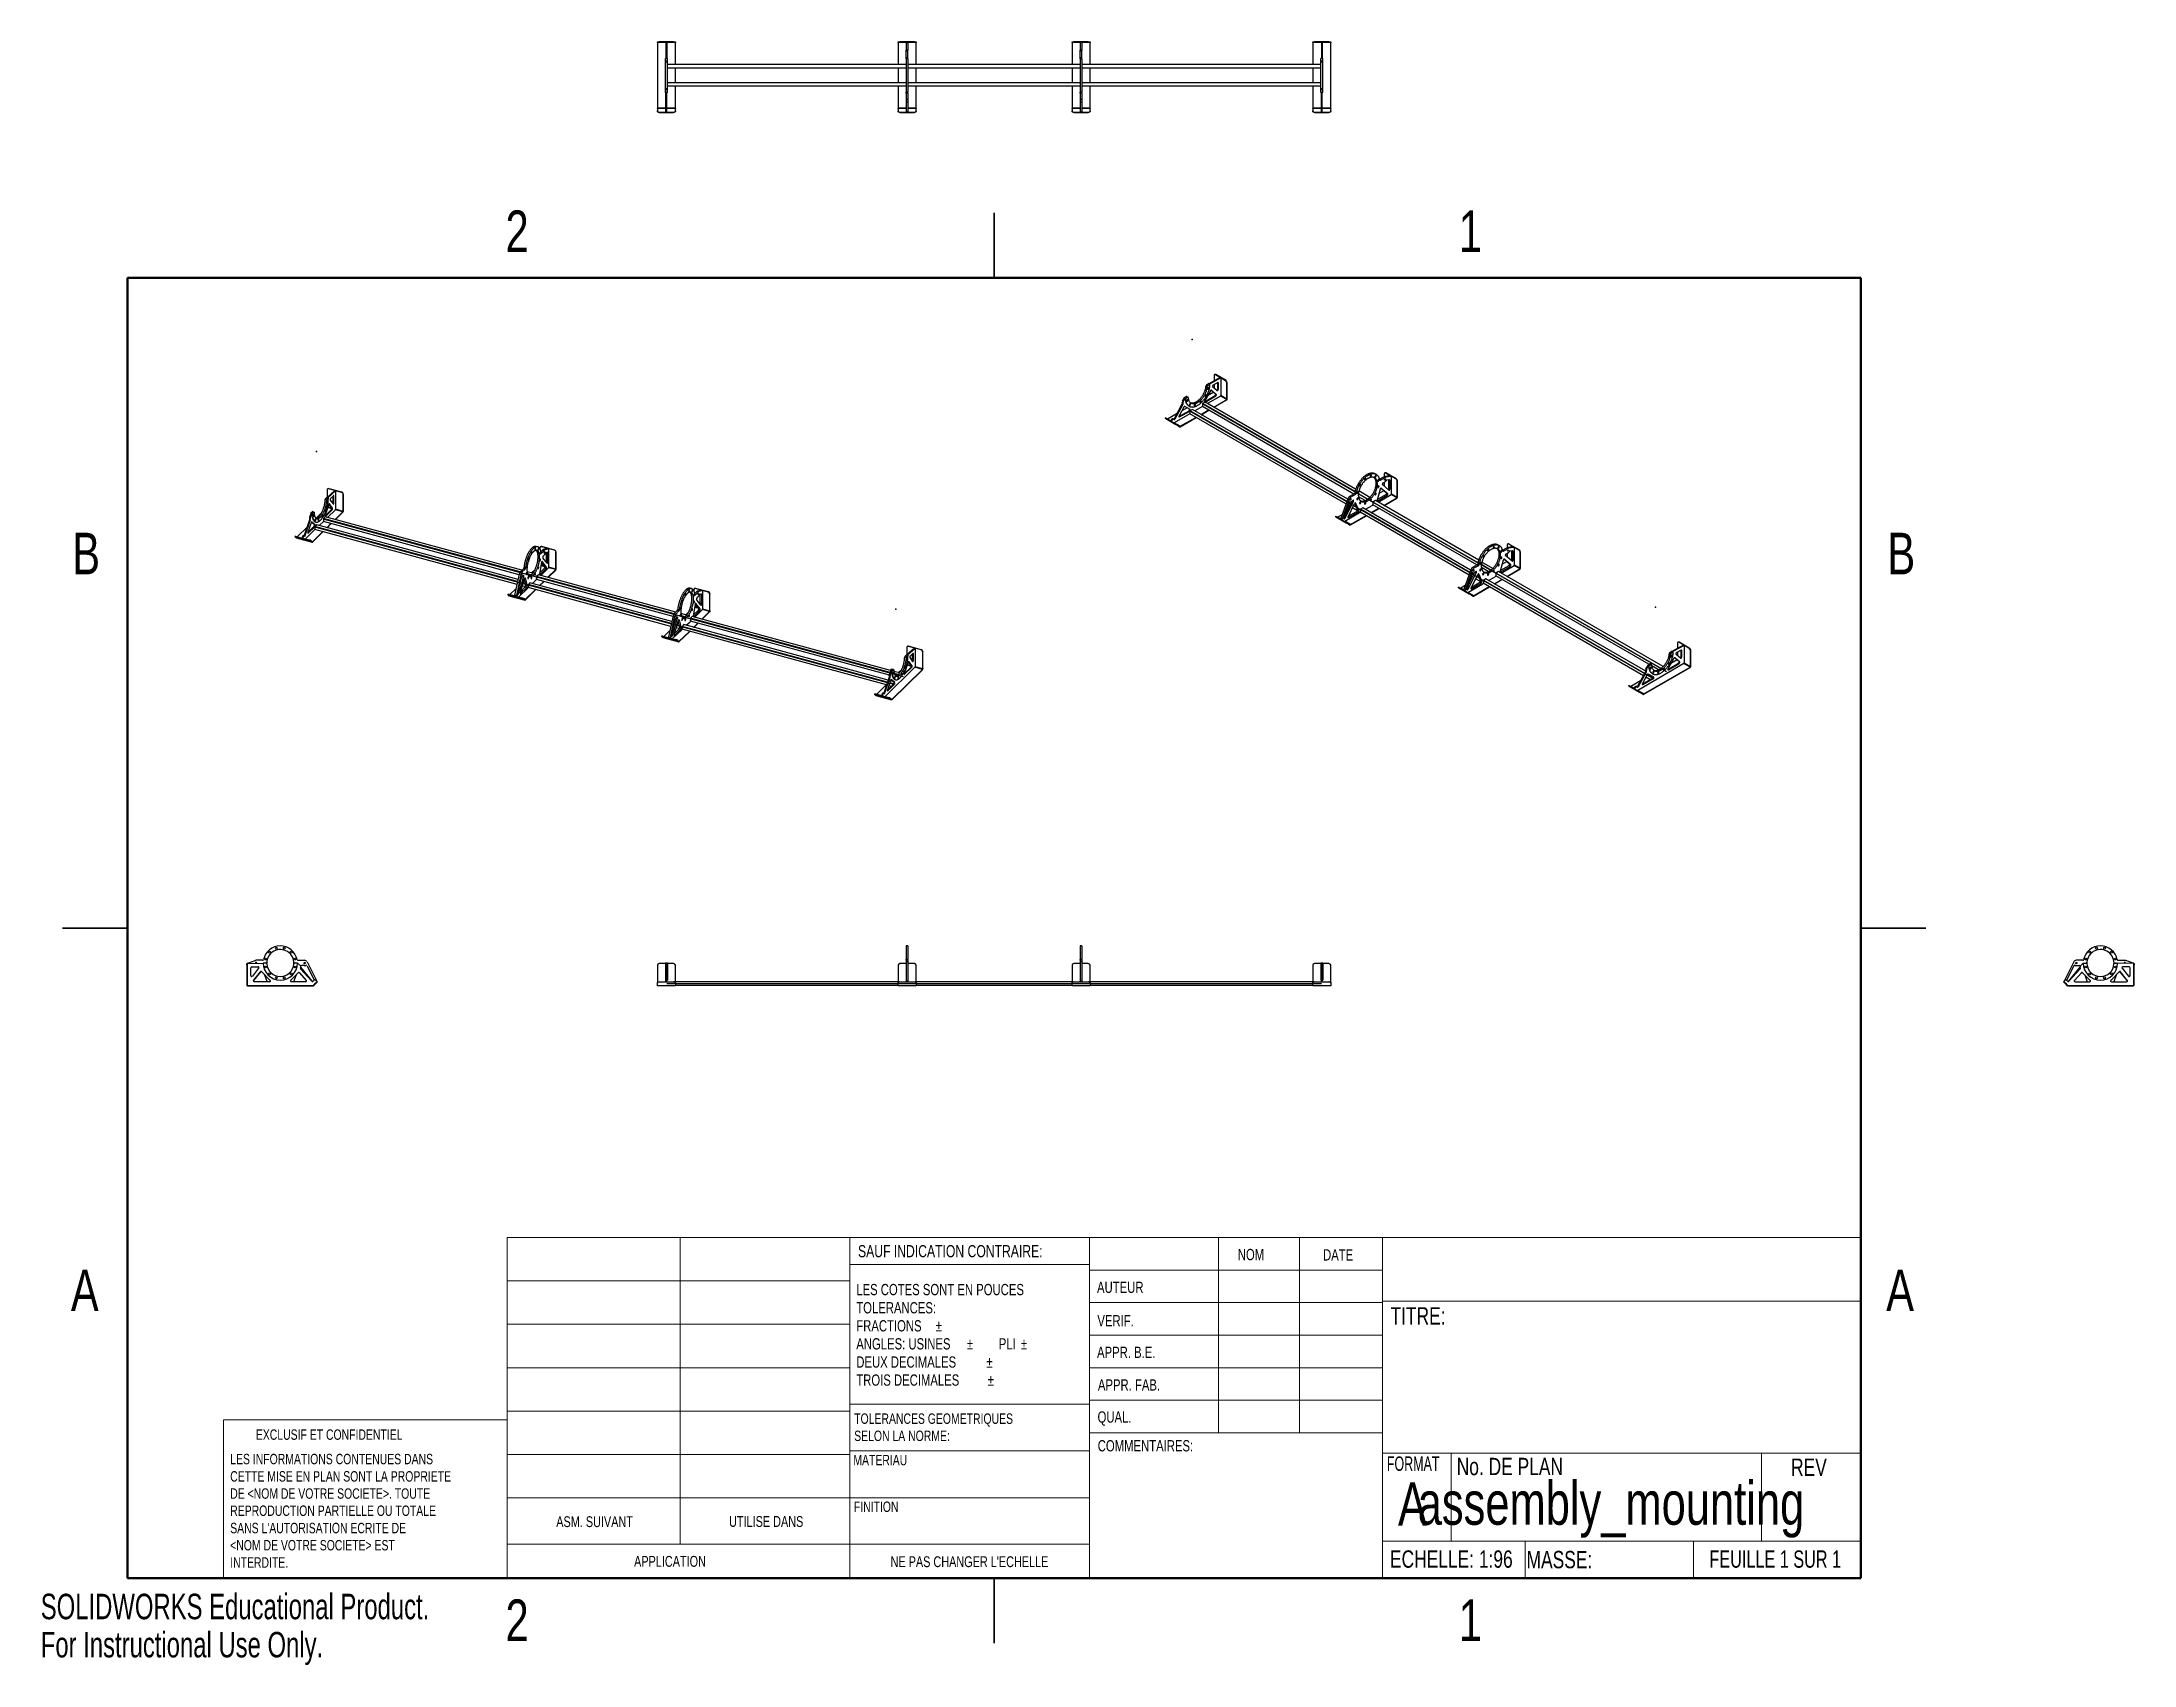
# Model space of a CAD drawing. Header units: inches. Extents: x 0 to 12.1, y 0 to 9.4.
import ezdxf

# ---------------------------------------------------------------- set-up
doc = ezdxf.new("R2010")
doc.units = ezdxf.units.IN
doc.header["$MEASUREMENT"] = 0
doc.header["$PDSIZE"] = -1
doc.styles.add('SLDTEXTSTYLE0', font='TXT', dxfattribs={"width": 0.75})
doc.styles.add('SLDTEXTSTYLE1', font='TXT', dxfattribs={"width": 0.64567})
doc.styles.add('SLDTEXTSTYLE2', font='TXT', dxfattribs={"width": 0.7})

msp = doc.modelspace()

# ---------------------------------------------------------------- texts
at = {"color": 7, "linetype": 'Continuous', "lineweight": 0}
for s, insert, char_height, attachment_point, style in [('2', (2.748, 8.389), 0.24, 2, 'SLDTEXTSTYLE0'), ('1', (8.248, 8.389), 0.24, 2, 'SLDTEXTSTYLE0'), ('B', (0.262, 6.53), 0.24, 2, 'SLDTEXTSTYLE0'), ('B', (10.734, 6.53), 0.24, 2, 'SLDTEXTSTYLE0'), ('SAUF INDICATION CONTRAIRE:', (4.715, 2.421), 0.07, 1, 'SLDTEXTSTYLE0'), ('NOM', (6.906, 2.399), 0.065, 1, 'SLDTEXTSTYLE0'), ('DATE', (7.398, 2.397), 0.065, 1, 'SLDTEXTSTYLE0'), ('A', (0.254, 2.28), 0.24, 2, 'SLDTEXTSTYLE0'), ('LES COTES SONT EN POUCES', (4.705, 2.197), 0.065, 1, 'SLDTEXTSTYLE0'), ('AUTEUR', (6.094, 2.21), 0.065, 1, 'SLDTEXTSTYLE0'), ('A', (10.727, 2.28), 0.24, 2, 'SLDTEXTSTYLE0'), ('TOLERANCES:', (4.705, 2.092), 0.065, 1, 'SLDTEXTSTYLE0'), ('TITRE:', (7.787, 2.063), 0.1, 1, 'SLDTEXTSTYLE0'), ('FRACTIONS', (4.705, 1.988), 0.065, 1, 'SLDTEXTSTYLE0'), ('%%p', (5.163, 1.988), 0.065, 1, 'SLDTEXTSTYLE0'), ('VERIF.', (6.096, 2.017), 0.065, 1, 'SLDTEXTSTYLE0'), ('ANGLES: USINES', (4.705, 1.884), 0.065, 1, 'SLDTEXTSTYLE0'), ('%%p', (5.343, 1.884), 0.065, 1, 'SLDTEXTSTYLE0'), ('PLI', (5.527, 1.884), 0.065, 1, 'SLDTEXTSTYLE0'), ('%%p', (5.655, 1.884), 0.065, 1, 'SLDTEXTSTYLE0'), ('APPR. B.E.', (6.094, 1.835), 0.065, 1, 'SLDTEXTSTYLE0'), ('DEUX DECIMALES', (4.705, 1.779), 0.065, 1, 'SLDTEXTSTYLE0'), ('%%p', (5.456, 1.779), 0.065, 1, 'SLDTEXTSTYLE0'), ('TROIS DECIMALES', (4.705, 1.675), 0.065, 1, 'SLDTEXTSTYLE0'), ('%%p', (5.463, 1.675), 0.065, 1, 'SLDTEXTSTYLE0'), ('APPR. FAB.', (6.099, 1.647), 0.065, 1, 'SLDTEXTSTYLE0'), ('TOLERANCES GEOMETRIQUES', (4.693, 1.45), 0.06, 1, 'SLDTEXTSTYLE0'), ('QUAL.', (6.097, 1.462), 0.065, 1, 'SLDTEXTSTYLE0'), ('EXCLUSIF ET CONFIDENTIEL', (1.241, 1.358), 0.06, 1, 'SLDTEXTSTYLE0'), ('SELON LA NORME:', (4.693, 1.351), 0.06, 1, 'SLDTEXTSTYLE0'), ('LES INFORMATIONS CONTENUES DANS', (1.093, 1.217), 0.06, 1, 'SLDTEXTSTYLE0'), ('MATERIAU', (4.688, 1.211), 0.06, 1, 'SLDTEXTSTYLE0'), ('COMMENTAIRES:', (6.098, 1.296), 0.065, 1, 'SLDTEXTSTYLE0'), ('CETTE MISE EN PLAN SONT LA PROPRIETE', (1.093, 1.117), 0.06, 1, 'SLDTEXTSTYLE0'), ('FORMAT', (7.766, 1.202), 0.0833, 1, 'SLDTEXTSTYLE1'), ('No. DE PLAN', (8.169, 1.194), 0.1, 1, 'SLDTEXTSTYLE0'), ('REV', (10.098, 1.19), 0.1, 1, 'SLDTEXTSTYLE0'), ('DE <NOM DE VOTRE SOCIETE>. TOUTE', (1.093, 1.018), 0.06, 1, 'SLDTEXTSTYLE0'), ('A', (7.83, 1.052), 0.25, 1, 'SLDTEXTSTYLE0'), ('assembly_mounting', (9.059, 1.058), 0.25, 2, 'SLDTEXTSTYLE0'), ('REPRODUCTION PARTIELLE OU TOTALE', (1.093, 0.919), 0.06, 1, 'SLDTEXTSTYLE0'), ('ASM. SUIVANT', (2.974, 0.857), 0.0625, 1, 'SLDTEXTSTYLE0'), ('UTILISE DANS', (3.971, 0.858), 0.0625, 1, 'SLDTEXTSTYLE0'), ('FINITION', (4.691, 0.942), 0.06, 1, 'SLDTEXTSTYLE0'), ("SANS L'AUTORISATION ECRITE DE", (1.093, 0.819), 0.06, 1, 'SLDTEXTSTYLE0'), ('<NOM DE VOTRE SOCIETE> EST', (1.093, 0.72), 0.06, 1, 'SLDTEXTSTYLE0'), ('INTERDITE.', (1.093, 0.62), 0.06, 1, 'SLDTEXTSTYLE0'), ('APPLICATION', (3.423, 0.628), 0.0625, 1, 'SLDTEXTSTYLE0'), ("NE PAS CHANGER L'ECHELLE", (5.358, 0.626), 0.0625, 2, 'SLDTEXTSTYLE0'), ('ECHELLE: 1:96', (7.784, 0.66), 0.1, 1, 'SLDTEXTSTYLE0'), ('MASSE:', (8.572, 0.657), 0.1, 1, 'SLDTEXTSTYLE0'), ('FEUILLE 1 SUR 1', (9.627, 0.66), 0.1, 1, 'SLDTEXTSTYLE2'), ('2', (2.748, 0.377), 0.24, 2, 'SLDTEXTSTYLE0'), ('1', (8.248, 0.377), 0.24, 2, 'SLDTEXTSTYLE0')]:
    msp.add_mtext(s, dxfattribs=dict(at, insert=insert, char_height=char_height, attachment_point=attachment_point, style=style))
at = {"color": 7, "linetype": 'Continuous', "char_height": 0.14705, "attachment_point": 1, "style": 'SLDTEXTSTYLE2'}
for s, insert in [('SOLIDWORKS Educational Product.', (0, 0.41)), ('For Instructional Use Only.', (0, 0.19))]:
    msp.add_mtext(s, dxfattribs=dict(at, insert=insert))

# ---------------------------------------------------------------- linework, layer by layer
at = {"color": 7, "linetype": 'Continuous', "lineweight": 25}
for p, q in [((3.558, 9.359), (3.558, 9.361)), ((3.558, 9.361), (3.568, 9.361)), ((3.568, 9.359), (3.558, 9.359)), ((3.558, 9.357), (3.558, 9.359)), ((3.558, 9.357), (3.558, 8.978)), ((3.607, 9.357), (3.558, 9.357)), ((3.568, 9.361), (3.568, 9.359)), ((3.651, 9.361), (3.568, 9.361)), ((3.651, 9.359), (3.568, 9.359)), ((3.607, 9.359), (3.607, 9.266)), ((3.612, 9.359), (3.607, 9.359)), ((3.612, 9.359), (3.612, 9.266)), ((3.662, 9.357), (3.612, 9.357)), ((3.651, 9.359), (3.651, 9.361)), ((3.651, 9.361), (3.662, 9.361)), ((3.662, 9.359), (3.651, 9.359)), ((3.662, 9.361), (3.662, 9.359)), ((3.662, 9.359), (3.662, 9.357)), ((3.662, 9.23), (3.662, 9.357)), ((4.946, 9.359), (4.946, 9.361)), ((4.946, 9.361), (4.957, 9.361)), ((4.957, 9.359), (4.946, 9.359)), ((4.946, 9.357), (4.946, 9.359)), ((4.946, 9.357), (4.946, 9.23)), ((4.993, 9.357), (4.946, 9.357)), ((4.957, 9.361), (4.957, 9.359)), ((5.04, 9.361), (4.957, 9.361)), ((5.04, 9.359), (4.957, 9.359)), ((4.993, 9.355), (4.993, 9.359)), ((5.003, 9.355), (4.993, 9.355)), ((4.993, 9.355), (4.993, 9.313)), ((5.003, 9.313), (4.993, 9.313)), ((4.993, 9.307), (4.993, 9.313)), ((5.003, 9.307), (4.993, 9.307)), ((4.993, 9.27), (4.993, 9.307)), ((5.003, 9.355), (5.003, 9.359)), ((5.05, 9.357), (5.003, 9.357)), ((5.003, 9.355), (5.003, 9.313)), ((5.003, 9.307), (5.003, 9.313)), ((5.003, 9.27), (5.003, 9.307)), ((5.04, 9.359), (5.04, 9.361)), ((5.04, 9.361), (5.05, 9.361)), ((5.05, 9.359), (5.04, 9.359)), ((5.05, 9.361), (5.05, 9.359)), ((5.05, 9.359), (5.05, 9.357)), ((5.05, 9.23), (5.05, 9.357)), ((5.95, 9.359), (5.95, 9.361)), ((5.95, 9.361), (5.96, 9.361)), ((5.96, 9.359), (5.95, 9.359)), ((5.95, 9.357), (5.95, 9.359)), ((5.95, 9.357), (5.95, 9.23)), ((5.997, 9.357), (5.95, 9.357)), ((5.96, 9.361), (5.96, 9.359)), ((6.043, 9.361), (5.96, 9.361)), ((6.043, 9.359), (5.96, 9.359)), ((5.997, 9.355), (5.997, 9.359)), ((6.007, 9.355), (5.997, 9.355)), ((5.997, 9.355), (5.997, 9.313)), ((6.007, 9.313), (5.997, 9.313)), ((5.997, 9.307), (5.997, 9.313)), ((6.007, 9.307), (5.997, 9.307)), ((5.997, 9.27), (5.997, 9.307)), ((6.007, 9.355), (6.007, 9.359)), ((6.054, 9.357), (6.007, 9.357)), ((6.007, 9.355), (6.007, 9.313)), ((6.007, 9.307), (6.007, 9.313)), ((6.007, 9.27), (6.007, 9.307)), ((6.043, 9.359), (6.043, 9.361)), ((6.043, 9.361), (6.054, 9.361)), ((6.054, 9.359), (6.043, 9.359)), ((6.054, 9.361), (6.054, 9.359)), ((6.054, 9.359), (6.054, 9.357)), ((6.054, 9.23), (6.054, 9.357)), ((7.338, 9.359), (7.338, 9.361)), ((7.338, 9.361), (7.349, 9.361)), ((7.349, 9.359), (7.338, 9.359)), ((7.338, 9.357), (7.338, 9.359)), ((7.338, 9.357), (7.338, 9.23)), ((7.388, 9.357), (7.338, 9.357)), ((7.349, 9.361), (7.349, 9.359)), ((7.432, 9.361), (7.349, 9.361)), ((7.432, 9.359), (7.349, 9.359)), ((7.393, 9.359), (7.388, 9.359)), ((7.388, 9.359), (7.388, 9.266)), ((7.393, 9.359), (7.393, 9.266)), ((7.442, 9.357), (7.393, 9.357)), ((7.432, 9.359), (7.432, 9.361)), ((7.432, 9.361), (7.442, 9.361)), ((7.442, 9.359), (7.432, 9.359)), ((7.442, 9.361), (7.442, 9.359)), ((7.442, 9.359), (7.442, 9.357)), ((7.442, 8.978), (7.442, 9.357)), ((3.615, 9.266), (3.604, 9.266)), ((3.604, 9.251), (3.604, 9.266)), ((3.615, 9.251), (3.604, 9.251)), ((3.604, 9.245), (3.604, 9.251)), ((3.615, 9.245), (3.604, 9.245)), ((3.604, 9.09), (3.604, 9.245)), ((3.612, 9.266), (3.607, 9.266)), ((3.615, 9.251), (3.615, 9.266)), ((3.615, 9.245), (3.615, 9.251)), ((3.615, 9.09), (3.615, 9.245)), ((4.993, 9.23), (3.615, 9.23)), ((4.993, 9.209), (3.615, 9.209)), ((3.662, 9.126), (3.662, 9.209)), ((4.946, 9.209), (4.946, 9.126)), ((5.003, 9.27), (4.993, 9.27)), ((4.993, 9.264), (4.993, 9.27)), ((5.003, 9.264), (4.993, 9.264)), ((4.993, 9.264), (4.993, 9.071)), ((5.003, 9.264), (5.003, 9.27)), ((5.003, 9.264), (5.003, 9.071)), ((5.997, 9.23), (5.003, 9.23)), ((5.997, 9.209), (5.003, 9.209)), ((5.05, 9.126), (5.05, 9.209)), ((5.95, 9.209), (5.95, 9.126)), ((6.007, 9.27), (5.997, 9.27)), ((5.997, 9.264), (5.997, 9.27)), ((6.007, 9.264), (5.997, 9.264)), ((5.997, 9.264), (5.997, 9.071)), ((6.007, 9.264), (6.007, 9.27)), ((6.007, 9.264), (6.007, 9.071)), ((7.385, 9.23), (6.007, 9.23)), ((7.385, 9.209), (6.007, 9.209)), ((6.054, 9.126), (6.054, 9.209)), ((7.338, 9.209), (7.338, 9.126)), ((7.385, 9.251), (7.385, 9.266)), ((7.396, 9.266), (7.385, 9.266)), ((7.396, 9.251), (7.385, 9.251)), ((7.385, 9.245), (7.385, 9.251)), ((7.396, 9.245), (7.385, 9.245)), ((7.385, 9.09), (7.385, 9.245)), ((7.393, 9.266), (7.388, 9.266)), ((7.396, 9.251), (7.396, 9.266)), ((7.396, 9.245), (7.396, 9.251)), ((7.396, 9.09), (7.396, 9.245)), ((3.615, 9.09), (3.604, 9.09)), ((3.604, 9.084), (3.604, 9.09)), ((3.615, 9.084), (3.604, 9.084)), ((3.604, 9.069), (3.604, 9.084)), ((3.615, 9.069), (3.604, 9.069)), ((3.612, 9.069), (3.607, 9.069)), ((3.607, 9.051), (3.607, 9.069)), ((3.612, 9.051), (3.612, 9.069)), ((4.993, 9.126), (3.615, 9.126)), ((4.993, 9.105), (3.615, 9.105)), ((3.615, 9.084), (3.615, 9.09)), ((3.615, 9.069), (3.615, 9.084)), ((3.662, 8.978), (3.662, 9.105)), ((4.946, 9.105), (4.946, 8.978)), ((5.003, 9.071), (4.993, 9.071)), ((4.993, 9.065), (4.993, 9.071)), ((5.003, 9.065), (4.993, 9.065)), ((4.993, 9.065), (4.993, 9.028)), ((5.997, 9.126), (5.003, 9.126)), ((5.997, 9.105), (5.003, 9.105)), ((5.003, 9.065), (5.003, 9.071)), ((5.003, 9.065), (5.003, 9.028)), ((5.05, 8.978), (5.05, 9.105)), ((5.95, 9.105), (5.95, 8.978)), ((6.007, 9.071), (5.997, 9.071)), ((5.997, 9.065), (5.997, 9.071)), ((6.007, 9.065), (5.997, 9.065)), ((5.997, 9.065), (5.997, 9.028)), ((7.385, 9.126), (6.007, 9.126)), ((7.385, 9.105), (6.007, 9.105)), ((6.007, 9.065), (6.007, 9.071)), ((6.007, 9.065), (6.007, 9.028)), ((6.054, 8.978), (6.054, 9.105)), ((7.338, 9.105), (7.338, 8.978)), ((7.396, 9.09), (7.385, 9.09)), ((7.385, 9.084), (7.385, 9.09)), ((7.396, 9.084), (7.385, 9.084)), ((7.385, 9.069), (7.385, 9.084)), ((7.396, 9.069), (7.385, 9.069)), ((7.393, 9.069), (7.388, 9.069)), ((7.388, 9.051), (7.388, 9.069)), ((7.393, 9.051), (7.393, 9.069)), ((7.396, 9.084), (7.396, 9.09)), ((7.396, 9.069), (7.396, 9.084)), ((3.558, 8.977), (3.558, 8.978)), ((3.607, 8.978), (3.558, 8.978)), ((3.558, 8.977), (3.558, 8.963)), ((3.607, 8.977), (3.558, 8.977)), ((3.558, 8.961), (3.558, 8.963)), ((3.568, 8.956), (3.651, 8.956)), ((3.568, 8.956), (3.568, 8.954)), ((3.568, 8.954), (3.651, 8.954)), ((3.612, 9.051), (3.607, 9.051)), ((3.607, 9.05), (3.607, 9.051)), ((3.607, 9.05), (3.612, 9.05)), ((3.607, 8.985), (3.607, 9.05)), ((3.612, 8.985), (3.607, 8.985)), ((3.607, 8.977), (3.607, 8.985)), ((3.612, 8.977), (3.607, 8.977)), ((3.607, 8.972), (3.607, 8.977)), ((3.612, 8.972), (3.607, 8.972)), ((3.607, 8.965), (3.607, 8.972)), ((3.612, 8.965), (3.607, 8.965)), ((3.607, 8.956), (3.607, 8.965)), ((3.612, 8.956), (3.607, 8.956)), ((3.612, 9.05), (3.612, 9.051)), ((3.612, 8.985), (3.612, 9.05)), ((3.612, 8.977), (3.612, 8.985)), ((3.662, 8.978), (3.612, 8.978)), ((3.612, 8.972), (3.612, 8.977)), ((3.662, 8.977), (3.612, 8.977)), ((3.612, 8.965), (3.612, 8.972)), ((3.612, 8.956), (3.612, 8.965)), ((3.651, 8.954), (3.651, 8.956)), ((3.662, 8.978), (3.662, 8.977)), ((3.662, 8.963), (3.662, 8.977)), ((3.662, 8.963), (3.662, 8.961)), ((4.946, 8.977), (4.946, 8.978)), ((4.993, 8.978), (4.946, 8.978)), ((4.946, 8.977), (4.946, 8.963)), ((4.993, 8.977), (4.946, 8.977)), ((4.946, 8.961), (4.946, 8.963)), ((4.957, 8.956), (5.04, 8.956)), ((4.957, 8.956), (4.957, 8.954)), ((4.957, 8.954), (5.04, 8.954)), ((5.003, 9.028), (4.993, 9.028)), ((4.993, 9.028), (4.993, 9.014)), ((5.003, 9.014), (4.993, 9.014)), ((4.993, 9.014), (4.993, 8.957)), ((4.993, 8.957), (5.003, 8.957)), ((5.003, 8.957), (4.993, 8.957)), ((4.993, 8.957), (4.993, 8.957)), ((5.003, 9.028), (5.003, 9.014)), ((5.003, 9.014), (5.003, 8.957)), ((5.05, 8.978), (5.003, 8.978)), ((5.05, 8.977), (5.003, 8.977)), ((5.003, 8.957), (5.003, 8.957)), ((5.04, 8.954), (5.04, 8.956)), ((5.05, 8.978), (5.05, 8.977)), ((5.05, 8.963), (5.05, 8.977)), ((5.05, 8.963), (5.05, 8.961)), ((5.95, 8.977), (5.95, 8.978)), ((5.997, 8.978), (5.95, 8.978)), ((5.95, 8.977), (5.95, 8.963)), ((5.997, 8.977), (5.95, 8.977)), ((5.95, 8.961), (5.95, 8.963)), ((5.96, 8.956), (6.043, 8.956)), ((5.96, 8.956), (5.96, 8.954)), ((5.96, 8.954), (6.043, 8.954)), ((6.007, 9.028), (5.997, 9.028)), ((5.997, 9.028), (5.997, 9.014)), ((6.007, 9.014), (5.997, 9.014)), ((5.997, 9.014), (5.997, 8.957)), ((5.997, 8.957), (6.007, 8.957)), ((6.007, 8.957), (5.997, 8.957)), ((5.997, 8.957), (5.997, 8.957)), ((6.007, 9.028), (6.007, 9.014)), ((6.007, 9.014), (6.007, 8.957)), ((6.054, 8.978), (6.007, 8.978)), ((6.054, 8.977), (6.007, 8.977)), ((6.007, 8.957), (6.007, 8.957)), ((6.043, 8.954), (6.043, 8.956)), ((6.054, 8.978), (6.054, 8.977)), ((6.054, 8.963), (6.054, 8.977)), ((6.054, 8.963), (6.054, 8.961)), ((7.338, 8.977), (7.338, 8.978)), ((7.388, 8.978), (7.338, 8.978)), ((7.338, 8.977), (7.338, 8.963)), ((7.388, 8.977), (7.338, 8.977)), ((7.338, 8.961), (7.338, 8.963)), ((7.349, 8.956), (7.432, 8.956)), ((7.349, 8.956), (7.349, 8.954)), ((7.349, 8.954), (7.432, 8.954)), ((7.393, 9.051), (7.388, 9.051)), ((7.388, 9.05), (7.388, 9.051)), ((7.388, 9.05), (7.393, 9.05)), ((7.388, 8.985), (7.388, 9.05)), ((7.393, 8.985), (7.388, 8.985)), ((7.388, 8.977), (7.388, 8.985)), ((7.393, 8.977), (7.388, 8.977)), ((7.388, 8.972), (7.388, 8.977)), ((7.393, 8.972), (7.388, 8.972)), ((7.388, 8.965), (7.388, 8.972)), ((7.393, 8.965), (7.388, 8.965)), ((7.388, 8.956), (7.388, 8.965)), ((7.393, 8.956), (7.388, 8.956)), ((7.393, 9.05), (7.393, 9.051)), ((7.393, 8.985), (7.393, 9.05)), ((7.393, 8.977), (7.393, 8.985)), ((7.442, 8.978), (7.393, 8.978)), ((7.393, 8.972), (7.393, 8.977)), ((7.442, 8.977), (7.393, 8.977)), ((7.393, 8.965), (7.393, 8.972)), ((7.393, 8.956), (7.393, 8.965)), ((7.432, 8.954), (7.432, 8.956)), ((7.442, 8.978), (7.442, 8.977)), ((7.442, 8.963), (7.442, 8.977)), ((7.442, 8.963), (7.442, 8.961)), ((5.5, 8.375), (5.5, 8)), ((5.5, 8), (5.5, 8.375)), ((6.73, 7.374), (6.723, 7.378)), ((6.726, 7.384), (6.737, 7.39)), ((6.734, 7.38), (6.726, 7.384)), ((6.734, 7.38), (6.745, 7.386)), ((6.745, 7.386), (6.737, 7.39)), ((6.805, 7.425), (6.739, 7.389)), ((6.743, 7.387), (6.739, 7.389)), ((6.808, 7.423), (6.743, 7.387)), ((6.761, 7.373), (6.787, 7.351)), ((6.79, 7.396), (6.764, 7.382)), ((6.77, 7.437), (6.77, 7.406)), ((6.77, 7.385), (6.77, 7.366)), ((6.774, 7.442), (6.772, 7.441)), ((6.779, 7.442), (6.777, 7.441)), ((6.836, 7.407), (6.777, 7.441)), ((6.838, 7.408), (6.779, 7.442)), ((6.794, 7.394), (6.79, 7.396)), ((6.79, 7.359), (6.79, 7.396)), ((6.794, 7.357), (6.794, 7.394)), ((6.808, 7.423), (6.805, 7.425)), ((6.808, 7.423), (6.808, 7.321)), ((6.836, 7.407), (6.838, 7.408)), ((6.845, 7.395), (6.843, 7.394)), ((6.843, 7.301), (6.843, 7.394)), ((6.845, 7.302), (6.845, 7.395)), ((6.54, 7.189), (6.586, 7.274)), ((6.544, 7.187), (6.59, 7.272)), ((6.595, 7.255), (6.567, 7.204)), ((6.613, 7.251), (6.583, 7.234)), ((6.59, 7.281), (6.586, 7.284)), ((6.587, 7.278), (6.586, 7.284)), ((6.59, 7.272), (6.586, 7.274)), ((6.587, 7.288), (6.599, 7.309)), ((6.591, 7.286), (6.587, 7.288)), ((6.591, 7.276), (6.587, 7.278)), ((6.591, 7.276), (6.59, 7.281)), ((6.591, 7.286), (6.603, 7.306)), ((6.597, 7.31), (6.609, 7.316)), ((6.605, 7.305), (6.597, 7.31)), ((6.603, 7.306), (6.599, 7.309)), ((6.631, 7.241), (6.6, 7.258)), ((6.605, 7.305), (6.616, 7.312)), ((6.616, 7.312), (6.609, 7.316)), ((6.619, 7.312), (6.611, 7.316)), ((6.624, 7.261), (6.625, 7.26)), ((6.702, 7.258), (6.659, 7.233)), ((6.717, 7.283), (6.702, 7.275)), ((7.582, 6.767), (6.702, 7.275)), ((6.702, 7.275), (6.702, 7.258)), ((7.576, 6.753), (6.702, 7.258)), ((6.713, 7.285), (6.775, 7.321)), ((6.717, 7.283), (6.713, 7.285)), ((6.748, 7.349), (6.714, 7.289)), ((6.717, 7.283), (6.779, 7.319)), ((7.586, 6.781), (6.717, 7.283)), ((6.767, 7.34), (6.731, 7.319)), ((6.807, 7.318), (6.732, 7.275)), ((6.778, 7.33), (6.752, 7.353)), ((6.754, 7.352), (6.753, 7.353)), ((6.782, 7.328), (6.754, 7.352)), ((6.767, 7.255), (6.842, 7.298)), ((6.768, 7.254), (6.842, 7.296)), ((6.779, 7.319), (6.775, 7.321)), ((6.782, 7.328), (6.778, 7.33)), ((6.794, 7.357), (6.79, 7.359)), ((6.842, 7.298), (6.807, 7.318)), ((6.843, 7.301), (6.808, 7.321)), ((6.842, 7.296), (6.842, 7.298)), ((6.845, 7.302), (6.843, 7.301)), ((6.488, 7.193), (6.487, 7.19)), ((6.498, 7.184), (6.488, 7.189)), ((6.492, 7.19), (6.491, 7.188)), ((6.491, 7.188), (6.549, 7.154)), ((6.492, 7.19), (6.551, 7.156)), ((6.572, 7.141), (6.498, 7.184)), ((6.556, 7.218), (6.501, 7.186)), ((6.52, 7.175), (6.501, 7.186)), ((6.519, 7.174), (6.526, 7.185)), ((6.523, 7.172), (6.519, 7.174)), ((6.523, 7.172), (6.529, 7.183)), ((6.529, 7.183), (6.526, 7.185)), ((6.535, 7.186), (6.531, 7.188)), ((6.535, 7.186), (6.539, 7.184)), ((6.629, 7.216), (6.539, 7.164)), ((6.574, 7.144), (6.539, 7.164)), ((6.544, 7.187), (6.54, 7.189)), ((6.549, 7.154), (6.551, 7.156)), ((6.563, 7.149), (6.562, 7.147)), ((6.562, 7.147), (6.572, 7.141)), ((6.563, 7.149), (6.573, 7.143)), ((6.566, 7.2), (6.625, 7.234)), ((6.57, 7.198), (6.566, 7.2)), ((6.57, 7.198), (6.629, 7.232)), ((6.572, 7.141), (6.573, 7.143)), ((6.574, 7.144), (6.664, 7.195)), ((6.574, 7.141), (6.666, 7.194)), ((6.574, 7.141), (6.574, 7.144)), ((6.629, 7.232), (6.625, 7.234)), ((6.644, 7.241), (6.629, 7.233)), ((7.535, 6.71), (6.629, 7.233)), ((6.629, 7.233), (6.629, 7.216)), ((7.53, 6.696), (6.629, 7.216)), ((7.54, 6.724), (6.644, 7.241)), ((6.694, 7.212), (6.737, 7.238)), ((6.695, 7.211), (6.739, 7.237)), ((1.652, 6.776), (1.652, 6.734)), ((1.696, 6.773), (1.653, 6.734)), ((1.655, 6.783), (1.654, 6.781)), ((1.701, 6.772), (1.657, 6.732)), ((1.663, 6.784), (1.661, 6.783)), ((1.735, 6.763), (1.661, 6.783)), ((1.736, 6.764), (1.663, 6.784)), ((1.701, 6.772), (1.696, 6.773)), ((1.701, 6.772), (1.701, 6.665)), ((1.735, 6.763), (1.736, 6.764)), ((7.588, 6.756), (7.581, 6.76)), ((7.668, 6.734), (7.605, 6.771)), ((7.706, 6.865), (7.699, 6.869)), ((7.727, 6.782), (7.71, 6.718)), ((7.748, 6.772), (7.72, 6.757)), ((7.724, 6.839), (7.748, 6.853)), ((7.729, 6.833), (7.725, 6.836)), ((7.729, 6.833), (7.756, 6.849)), ((7.764, 6.759), (7.731, 6.787)), ((7.733, 6.786), (7.733, 6.787)), ((7.771, 6.755), (7.733, 6.786)), ((7.778, 6.776), (7.74, 6.808)), ((7.756, 6.823), (7.743, 6.816)), ((7.756, 6.849), (7.748, 6.853)), ((7.751, 6.87), (7.751, 6.854)), ((7.751, 6.821), (7.751, 6.798)), ((7.782, 6.859), (7.752, 6.855)), ((7.76, 6.85), (7.752, 6.855)), ((7.755, 6.876), (7.754, 6.875)), ((7.761, 6.875), (7.759, 6.874)), ((7.818, 6.84), (7.759, 6.874)), ((7.79, 6.855), (7.76, 6.85)), ((7.82, 6.841), (7.761, 6.875)), ((7.782, 6.835), (7.766, 6.833)), ((7.777, 6.787), (7.777, 6.835)), ((7.785, 6.782), (7.777, 6.787)), ((7.785, 6.833), (7.781, 6.835)), ((7.79, 6.855), (7.782, 6.859)), ((7.791, 6.854), (7.784, 6.859)), ((7.785, 6.782), (7.785, 6.833)), ((7.792, 6.753), (7.792, 6.852)), ((7.818, 6.84), (7.82, 6.841)), ((7.827, 6.828), (7.825, 6.827)), ((7.825, 6.734), (7.825, 6.827)), ((7.827, 6.735), (7.827, 6.828)), ((1.552, 6.621), (1.561, 6.644)), ((1.557, 6.62), (1.565, 6.642)), ((1.558, 6.644), (1.566, 6.651)), ((1.567, 6.642), (1.558, 6.644)), ((1.565, 6.642), (1.561, 6.644)), ((1.575, 6.649), (1.566, 6.651)), ((1.576, 6.649), (1.567, 6.652)), ((1.567, 6.642), (1.575, 6.649)), ((1.621, 6.646), (1.588, 6.614)), ((1.638, 6.626), (1.677, 6.664)), ((1.661, 6.693), (1.639, 6.628)), ((1.64, 6.622), (1.681, 6.662)), ((1.65, 6.718), (1.641, 6.721)), ((1.643, 6.727), (1.651, 6.734)), ((1.652, 6.725), (1.643, 6.727)), ((1.66, 6.732), (1.651, 6.734)), ((1.652, 6.725), (1.66, 6.732)), ((1.657, 6.732), (1.653, 6.734)), ((1.679, 6.668), (1.655, 6.675)), ((1.7, 6.662), (1.655, 6.618)), ((1.679, 6.671), (1.656, 6.677)), ((1.679, 6.673), (1.662, 6.695)), ((1.665, 6.696), (1.663, 6.697)), ((1.683, 6.672), (1.665, 6.696)), ((1.67, 6.718), (1.687, 6.696)), ((1.689, 6.743), (1.672, 6.728)), ((1.681, 6.662), (1.677, 6.664)), ((1.683, 6.672), (1.679, 6.673)), ((1.686, 6.704), (1.686, 6.741)), ((1.691, 6.703), (1.686, 6.704)), ((1.691, 6.741), (1.687, 6.742)), ((1.691, 6.703), (1.691, 6.741)), ((1.698, 6.606), (1.743, 6.65)), ((1.743, 6.65), (1.7, 6.662)), ((1.7, 6.606), (1.743, 6.648)), ((1.744, 6.653), (1.701, 6.665)), ((1.743, 6.648), (1.743, 6.65)), ((1.746, 6.753), (1.744, 6.751)), ((1.744, 6.653), (1.744, 6.751)), ((1.746, 6.654), (1.744, 6.653)), ((1.746, 6.654), (1.746, 6.753)), ((7.54, 6.726), (7.501, 6.612)), ((7.548, 6.722), (7.508, 6.608)), ((7.548, 6.703), (7.517, 6.615)), ((7.521, 6.626), (7.565, 6.713)), ((7.523, 6.596), (7.609, 6.646)), ((7.524, 6.613), (7.573, 6.711)), ((7.532, 6.648), (7.528, 6.645)), ((7.548, 6.722), (7.54, 6.726)), ((7.542, 6.622), (7.58, 6.698)), ((7.55, 6.684), (7.543, 6.688)), ((7.543, 6.625), (7.593, 6.653)), ((7.545, 6.617), (7.6, 6.649)), ((7.557, 6.697), (7.548, 6.702)), ((7.577, 6.754), (7.55, 6.739)), ((7.558, 6.735), (7.55, 6.739)), ((7.585, 6.75), (7.558, 6.735)), ((7.558, 6.709), (7.57, 6.716)), ((7.563, 6.71), (7.562, 6.711)), ((7.572, 6.671), (7.564, 6.667)), ((7.573, 6.711), (7.567, 6.715)), ((7.596, 6.657), (7.568, 6.674)), ((7.589, 6.678), (7.575, 6.687)), ((7.585, 6.75), (7.577, 6.754)), ((7.581, 6.7), (7.596, 6.661)), ((7.586, 6.7), (7.584, 6.702)), ((7.586, 6.7), (7.604, 6.657)), ((7.6, 6.649), (7.593, 6.653)), ((7.604, 6.657), (7.596, 6.661)), ((7.656, 6.724), (7.602, 6.755)), ((7.641, 6.716), (7.602, 6.738)), ((8.24, 6.286), (7.612, 6.648)), ((7.628, 6.673), (7.613, 6.665)), ((8.244, 6.3), (7.613, 6.665)), ((7.613, 6.665), (7.613, 6.652)), ((8.249, 6.314), (7.628, 6.673)), ((7.642, 6.665), (7.682, 6.688)), ((7.675, 6.646), (7.719, 6.671)), ((7.677, 6.645), (7.721, 6.67)), ((8.285, 6.344), (7.685, 6.691)), ((7.701, 6.715), (7.686, 6.707)), ((8.292, 6.357), (7.686, 6.707)), ((7.686, 6.707), (7.686, 6.694)), ((8.296, 6.372), (7.701, 6.715)), ((7.713, 6.714), (7.71, 6.716)), ((7.711, 6.721), (7.761, 6.75)), ((7.713, 6.714), (7.768, 6.746)), ((7.715, 6.707), (7.79, 6.75)), ((7.748, 6.688), (7.824, 6.731)), ((7.75, 6.687), (7.824, 6.729)), ((7.768, 6.746), (7.761, 6.75)), ((7.771, 6.755), (7.764, 6.759)), ((7.824, 6.731), (7.79, 6.75)), ((7.825, 6.734), (7.792, 6.753)), ((7.824, 6.729), (7.824, 6.731)), ((7.827, 6.735), (7.825, 6.734)), ((1.538, 6.565), (1.479, 6.507)), ((1.521, 6.516), (1.552, 6.606)), ((1.526, 6.514), (1.557, 6.605)), ((1.582, 6.548), (1.527, 6.494)), ((1.56, 6.588), (1.541, 6.533)), ((1.541, 6.531), (1.577, 6.567)), ((1.543, 6.527), (1.541, 6.528)), ((1.543, 6.527), (1.582, 6.565)), ((1.557, 6.62), (1.552, 6.621)), ((1.556, 6.615), (1.552, 6.617)), ((1.552, 6.611), (1.552, 6.617)), ((1.557, 6.61), (1.552, 6.611)), ((1.557, 6.605), (1.552, 6.606)), ((1.557, 6.61), (1.556, 6.615)), ((1.563, 6.589), (1.559, 6.585)), ((1.579, 6.576), (1.561, 6.591)), ((1.563, 6.591), (1.562, 6.592)), ((1.584, 6.575), (1.563, 6.591)), ((1.567, 6.478), (1.626, 6.536)), ((1.567, 6.476), (1.628, 6.536)), ((1.582, 6.565), (1.577, 6.567)), ((1.584, 6.575), (1.579, 6.576)), ((1.592, 6.575), (1.582, 6.566)), ((2.751, 6.248), (1.582, 6.566)), ((1.582, 6.566), (1.582, 6.548)), ((2.748, 6.231), (1.582, 6.548)), ((1.585, 6.592), (1.588, 6.591)), ((2.754, 6.26), (1.592, 6.575)), ((1.631, 6.595), (1.606, 6.571)), ((1.64, 6.622), (1.631, 6.613)), ((2.766, 6.304), (1.631, 6.613)), ((1.631, 6.613), (1.631, 6.595)), ((2.76, 6.288), (1.631, 6.595)), ((1.64, 6.622), (1.638, 6.623)), ((2.776, 6.314), (1.64, 6.622)), ((1.65, 6.559), (1.674, 6.583)), ((1.652, 6.559), (1.676, 6.583)), ((7.47, 6.626), (7.469, 6.624)), ((7.48, 6.617), (7.47, 6.623)), ((7.474, 6.624), (7.472, 6.621)), ((7.472, 6.621), (7.531, 6.587)), ((7.474, 6.624), (7.533, 6.59)), ((7.554, 6.574), (7.48, 6.617)), ((7.508, 6.634), (7.482, 6.619)), ((7.5, 6.609), (7.482, 6.619)), ((7.508, 6.608), (7.501, 6.612)), ((7.524, 6.613), (7.518, 6.617)), ((7.518, 6.61), (7.519, 6.61)), ((7.556, 6.577), (7.523, 6.596)), ((7.531, 6.587), (7.533, 6.59)), ((7.545, 6.617), (7.541, 6.619)), ((7.545, 6.582), (7.544, 6.58)), ((7.544, 6.58), (7.554, 6.574)), ((7.545, 6.582), (7.555, 6.577)), ((7.554, 6.574), (7.555, 6.577)), ((7.556, 6.577), (7.646, 6.629)), ((7.556, 6.575), (7.648, 6.628)), ((7.556, 6.575), (7.556, 6.577)), ((1.467, 6.51), (1.466, 6.507)), ((1.473, 6.501), (1.467, 6.506)), ((1.473, 6.509), (1.472, 6.507)), ((1.472, 6.507), (1.546, 6.487)), ((1.473, 6.509), (1.547, 6.489)), ((1.565, 6.476), (1.473, 6.501)), ((1.473, 6.5), (1.566, 6.475)), ((1.508, 6.5), (1.512, 6.511)), ((1.512, 6.498), (1.508, 6.5)), ((1.517, 6.51), (1.512, 6.511)), ((1.512, 6.498), (1.517, 6.51)), ((1.52, 6.513), (1.515, 6.514)), ((1.52, 6.513), (1.523, 6.511)), ((1.526, 6.514), (1.521, 6.516)), ((1.546, 6.487), (1.547, 6.489)), ((1.56, 6.484), (1.559, 6.481)), ((1.559, 6.481), (1.565, 6.476)), ((1.56, 6.484), (1.566, 6.478)), ((1.565, 6.476), (1.566, 6.478)), ((1.567, 6.478), (1.565, 6.478)), ((1.567, 6.476), (1.567, 6.478)), ((2.868, 6.448), (2.858, 6.451)), ((2.88, 6.443), (2.88, 6.437)), ((2.883, 6.449), (2.882, 6.448)), ((2.886, 6.421), (2.898, 6.433)), ((2.889, 6.413), (2.887, 6.413)), ((2.889, 6.413), (2.907, 6.43)), ((2.891, 6.45), (2.89, 6.449)), ((2.963, 6.429), (2.89, 6.449)), ((2.964, 6.43), (2.891, 6.45)), ((2.907, 6.43), (2.898, 6.433)), ((2.907, 6.403), (2.899, 6.395)), ((2.92, 6.44), (2.9, 6.434)), ((2.91, 6.432), (2.9, 6.434)), ((2.929, 6.437), (2.91, 6.432)), ((2.925, 6.417), (2.914, 6.414)), ((2.917, 6.364), (2.917, 6.415)), ((2.929, 6.437), (2.92, 6.44)), ((2.93, 6.437), (2.921, 6.44)), ((2.926, 6.414), (2.921, 6.416)), ((2.926, 6.361), (2.926, 6.414)), ((2.931, 6.331), (2.931, 6.435)), ((2.963, 6.429), (2.964, 6.43)), ((2.974, 6.419), (2.972, 6.418)), ((2.972, 6.32), (2.972, 6.418)), ((2.974, 6.321), (2.974, 6.419)), ((8.416, 6.455), (8.408, 6.459)), ((8.434, 6.43), (8.458, 6.443)), ((8.439, 6.424), (8.435, 6.426)), ((8.439, 6.424), (8.465, 6.439)), ((8.488, 6.366), (8.45, 6.398)), ((8.465, 6.414), (8.453, 6.406)), ((8.465, 6.439), (8.458, 6.443)), ((8.461, 6.46), (8.461, 6.445)), ((8.461, 6.411), (8.461, 6.388)), ((8.492, 6.449), (8.462, 6.445)), ((8.469, 6.441), (8.462, 6.445)), ((8.465, 6.466), (8.463, 6.465)), ((8.47, 6.465), (8.469, 6.464)), ((8.527, 6.43), (8.469, 6.464)), ((8.499, 6.445), (8.469, 6.441)), ((8.529, 6.431), (8.47, 6.465)), ((8.492, 6.426), (8.476, 6.423)), ((8.487, 6.377), (8.487, 6.425)), ((8.494, 6.423), (8.49, 6.425)), ((8.499, 6.445), (8.492, 6.449)), ((8.501, 6.445), (8.493, 6.449)), ((8.494, 6.373), (8.494, 6.423)), ((8.502, 6.343), (8.502, 6.442)), ((8.527, 6.43), (8.529, 6.431)), ((8.537, 6.419), (8.535, 6.418)), ((8.535, 6.324), (8.535, 6.418)), ((8.537, 6.325), (8.537, 6.419)), ((2.761, 6.291), (2.734, 6.17)), ((2.77, 6.289), (2.744, 6.168)), ((2.754, 6.174), (2.787, 6.278)), ((2.77, 6.289), (2.761, 6.291)), ((2.785, 6.322), (2.767, 6.305)), ((2.776, 6.303), (2.767, 6.305)), ((2.794, 6.32), (2.776, 6.303)), ((2.776, 6.276), (2.785, 6.284)), ((2.787, 6.278), (2.781, 6.28)), ((2.794, 6.32), (2.785, 6.322)), ((2.796, 6.326), (2.787, 6.328)), ((2.839, 6.296), (2.806, 6.305)), ((2.83, 6.287), (2.809, 6.293)), ((2.849, 6.312), (2.834, 6.298)), ((2.871, 6.288), (2.861, 6.278)), ((3.654, 6.063), (2.861, 6.278)), ((2.861, 6.278), (2.861, 6.265)), ((3.664, 6.072), (2.871, 6.288)), ((2.888, 6.358), (2.877, 6.291)), ((2.879, 6.287), (2.877, 6.288)), ((2.878, 6.297), (2.906, 6.325)), ((2.879, 6.287), (2.915, 6.323)), ((2.905, 6.338), (2.885, 6.343)), ((2.908, 6.334), (2.885, 6.34)), ((2.885, 6.284), (2.93, 6.328)), ((2.908, 6.334), (2.888, 6.359)), ((2.892, 6.364), (2.891, 6.364)), ((2.917, 6.332), (2.892, 6.364)), ((2.922, 6.354), (2.897, 6.386)), ((2.915, 6.323), (2.906, 6.325)), ((2.917, 6.332), (2.908, 6.334)), ((2.926, 6.361), (2.917, 6.364)), ((2.926, 6.273), (2.971, 6.317)), ((2.928, 6.272), (2.971, 6.314)), ((2.971, 6.317), (2.93, 6.328)), ((2.972, 6.32), (2.931, 6.331)), ((2.971, 6.314), (2.971, 6.317)), ((2.974, 6.321), (2.972, 6.32)), ((8.25, 6.316), (8.21, 6.202)), ((8.258, 6.312), (8.218, 6.198)), ((8.257, 6.293), (8.227, 6.205)), ((8.231, 6.217), (8.274, 6.303)), ((8.234, 6.203), (8.283, 6.301)), ((8.258, 6.312), (8.25, 6.316)), ((8.252, 6.213), (8.29, 6.288)), ((8.26, 6.274), (8.252, 6.279)), ((8.266, 6.288), (8.257, 6.293)), ((8.287, 6.345), (8.26, 6.329)), ((8.267, 6.325), (8.26, 6.329)), ((8.294, 6.34), (8.267, 6.325)), ((8.267, 6.299), (8.28, 6.307)), ((8.273, 6.301), (8.271, 6.302)), ((8.283, 6.301), (8.277, 6.305)), ((8.299, 6.269), (8.284, 6.277)), ((8.294, 6.34), (8.287, 6.345)), ((8.298, 6.346), (8.29, 6.35)), ((8.291, 6.29), (8.306, 6.251)), ((8.296, 6.291), (8.294, 6.292)), ((8.296, 6.291), (8.313, 6.247)), ((8.366, 6.314), (8.312, 6.346)), ((8.351, 6.306), (8.312, 6.329)), ((8.378, 6.324), (8.314, 6.361)), ((8.352, 6.255), (8.392, 6.278)), ((9.278, 5.771), (8.394, 6.281)), ((8.41, 6.306), (8.395, 6.297)), ((9.348, 5.747), (8.395, 6.297)), ((8.395, 6.297), (8.395, 6.284)), ((9.36, 5.758), (8.41, 6.306)), ((8.437, 6.372), (8.419, 6.308)), ((8.423, 6.305), (8.419, 6.307)), ((8.42, 6.312), (8.471, 6.341)), ((8.423, 6.305), (8.478, 6.336)), ((8.425, 6.297), (8.5, 6.341)), ((8.457, 6.363), (8.43, 6.347)), ((8.474, 6.349), (8.441, 6.377)), ((8.443, 6.377), (8.442, 6.377)), ((8.481, 6.345), (8.443, 6.377)), ((8.458, 6.278), (8.533, 6.321)), ((8.46, 6.277), (8.533, 6.319)), ((8.478, 6.336), (8.471, 6.341)), ((8.481, 6.345), (8.474, 6.349)), ((8.494, 6.373), (8.487, 6.377)), ((8.533, 6.321), (8.5, 6.341)), ((8.535, 6.324), (8.502, 6.343)), ((8.533, 6.319), (8.533, 6.321)), ((8.537, 6.325), (8.535, 6.324)), ((2.695, 6.176), (2.694, 6.173)), ((2.701, 6.167), (2.695, 6.172)), ((2.701, 6.175), (2.7, 6.173)), ((2.7, 6.173), (2.774, 6.153)), ((2.701, 6.175), (2.775, 6.155)), ((2.701, 6.167), (2.794, 6.142)), ((2.793, 6.142), (2.701, 6.167)), ((2.743, 6.208), (2.707, 6.174)), ((2.744, 6.168), (2.734, 6.17)), ((2.77, 6.269), (2.749, 6.175)), ((2.754, 6.174), (2.749, 6.175)), ((2.75, 6.17), (2.75, 6.17)), ((2.758, 6.16), (2.81, 6.211)), ((2.761, 6.228), (2.775, 6.275)), ((2.766, 6.244), (2.765, 6.244)), ((2.766, 6.184), (2.791, 6.265)), ((2.768, 6.179), (2.766, 6.179)), ((2.769, 6.255), (2.767, 6.256)), ((2.768, 6.19), (2.795, 6.217)), ((2.768, 6.179), (2.804, 6.214)), ((2.796, 6.218), (2.778, 6.223)), ((2.795, 6.236), (2.783, 6.239)), ((2.79, 6.255), (2.787, 6.252)), ((2.791, 6.249), (2.787, 6.251)), ((2.789, 6.258), (2.797, 6.225)), ((2.795, 6.268), (2.793, 6.268)), ((2.795, 6.268), (2.807, 6.223)), ((2.804, 6.214), (2.795, 6.217)), ((2.795, 6.144), (2.854, 6.202)), ((2.795, 6.142), (2.856, 6.202)), ((2.807, 6.223), (2.797, 6.225)), ((3.635, 5.99), (2.812, 6.214)), ((2.822, 6.241), (2.813, 6.231)), ((3.639, 6.007), (2.813, 6.231)), ((2.813, 6.231), (2.813, 6.218)), ((3.641, 6.018), (2.822, 6.241)), ((2.837, 6.237), (2.858, 6.258)), ((3.648, 6.047), (2.86, 6.261)), ((2.878, 6.226), (2.902, 6.249)), ((2.88, 6.225), (2.904, 6.249)), ((3.755, 6.207), (3.746, 6.21)), ((3.768, 6.201), (3.768, 6.196)), ((3.771, 6.208), (3.77, 6.206)), ((3.773, 6.18), (3.785, 6.191)), ((3.777, 6.172), (3.775, 6.172)), ((3.778, 6.209), (3.777, 6.208)), ((3.851, 6.188), (3.777, 6.208)), ((3.777, 6.172), (3.795, 6.189)), ((3.852, 6.189), (3.778, 6.209)), ((3.795, 6.189), (3.785, 6.191)), ((3.795, 6.162), (3.786, 6.154)), ((3.808, 6.199), (3.788, 6.193)), ((3.797, 6.191), (3.788, 6.193)), ((3.817, 6.196), (3.797, 6.191)), ((3.812, 6.176), (3.802, 6.173)), ((3.805, 6.123), (3.805, 6.173)), ((3.818, 6.196), (3.808, 6.199)), ((3.817, 6.196), (3.808, 6.199)), ((3.814, 6.173), (3.808, 6.175)), ((3.814, 6.12), (3.814, 6.173)), ((3.819, 6.09), (3.819, 6.193)), ((3.851, 6.188), (3.852, 6.189)), ((3.861, 6.178), (3.86, 6.176)), ((3.86, 6.078), (3.86, 6.176)), ((3.861, 6.079), (3.861, 6.178)), ((8.18, 6.216), (8.178, 6.214)), ((8.19, 6.207), (8.18, 6.213)), ((8.183, 6.214), (8.182, 6.212)), ((8.182, 6.212), (8.241, 6.178)), ((8.183, 6.214), (8.242, 6.18)), ((8.263, 6.165), (8.19, 6.207)), ((8.218, 6.225), (8.192, 6.21)), ((8.21, 6.199), (8.192, 6.21)), ((8.218, 6.198), (8.21, 6.202)), ((8.234, 6.203), (8.227, 6.207)), ((8.227, 6.2), (8.228, 6.2)), ((8.233, 6.186), (8.319, 6.236)), ((8.266, 6.167), (8.233, 6.186)), ((8.242, 6.238), (8.237, 6.236)), ((8.241, 6.178), (8.242, 6.18)), ((8.255, 6.207), (8.251, 6.21)), ((8.253, 6.215), (8.302, 6.244)), ((8.255, 6.173), (8.254, 6.17)), ((8.254, 6.17), (8.263, 6.165)), ((8.255, 6.207), (8.31, 6.239)), ((8.255, 6.173), (8.265, 6.167)), ((8.263, 6.165), (8.265, 6.167)), ((8.266, 6.167), (8.356, 6.219)), ((8.266, 6.165), (8.358, 6.218)), ((8.266, 6.165), (8.266, 6.167)), ((8.282, 6.261), (8.274, 6.257)), ((8.306, 6.248), (8.278, 6.264)), ((8.31, 6.239), (8.302, 6.244)), ((8.313, 6.247), (8.306, 6.251)), ((9.246, 5.705), (8.321, 6.239)), ((8.337, 6.264), (8.323, 6.255)), ((9.253, 5.718), (8.323, 6.255)), ((8.323, 6.255), (8.323, 6.242)), ((9.26, 5.731), (8.337, 6.264)), ((8.385, 6.236), (8.429, 6.261)), ((8.387, 6.235), (8.43, 6.26)), ((2.774, 6.153), (2.775, 6.155)), ((2.788, 6.15), (2.787, 6.147)), ((2.787, 6.147), (2.793, 6.142)), ((2.788, 6.15), (2.794, 6.144)), ((2.793, 6.142), (2.794, 6.144)), ((2.795, 6.144), (2.794, 6.145)), ((2.795, 6.142), (2.795, 6.144)), ((3.648, 6.05), (3.622, 5.929)), ((3.657, 6.048), (3.631, 5.926)), ((3.642, 5.933), (3.674, 6.037)), ((3.657, 6.048), (3.648, 6.05)), ((3.672, 6.081), (3.655, 6.064)), ((3.664, 6.061), (3.655, 6.064)), ((3.682, 6.079), (3.664, 6.061)), ((3.664, 6.035), (3.672, 6.043)), ((3.674, 6.037), (3.668, 6.039)), ((3.682, 6.079), (3.672, 6.081)), ((3.684, 6.085), (3.675, 6.087)), ((3.727, 6.055), (3.693, 6.064)), ((3.718, 6.045), (3.696, 6.051)), ((3.737, 6.071), (3.722, 6.057)), ((3.758, 6.047), (3.749, 6.037)), ((4.9, 5.724), (3.749, 6.037)), ((3.749, 6.037), (3.749, 6.024)), ((4.902, 5.736), (3.758, 6.047)), ((3.776, 6.117), (3.764, 6.05)), ((3.767, 6.046), (3.764, 6.046)), ((3.765, 6.056), (3.794, 6.084)), ((3.767, 6.046), (3.803, 6.081)), ((3.793, 6.097), (3.773, 6.102)), ((3.796, 6.093), (3.773, 6.099)), ((3.773, 6.043), (3.818, 6.087)), ((3.796, 6.093), (3.776, 6.118)), ((3.78, 6.122), (3.779, 6.123)), ((3.805, 6.091), (3.78, 6.122)), ((3.809, 6.113), (3.784, 6.145)), ((3.803, 6.081), (3.794, 6.084)), ((3.805, 6.091), (3.796, 6.093)), ((3.814, 6.12), (3.805, 6.123)), ((3.814, 6.031), (3.859, 6.075)), ((3.816, 6.031), (3.859, 6.073)), ((3.859, 6.075), (3.818, 6.087)), ((3.86, 6.078), (3.819, 6.09)), ((3.859, 6.073), (3.859, 6.075)), ((3.861, 6.079), (3.86, 6.078)), ((3.583, 5.935), (3.582, 5.932)), ((3.589, 5.926), (3.582, 5.931)), ((3.589, 5.934), (3.588, 5.932)), ((3.588, 5.932), (3.662, 5.912)), ((3.589, 5.934), (3.663, 5.914)), ((3.681, 5.901), (3.589, 5.926)), ((3.589, 5.925), (3.681, 5.9)), ((3.63, 5.967), (3.595, 5.932)), ((3.631, 5.926), (3.622, 5.929)), ((3.657, 6.028), (3.637, 5.934)), ((3.642, 5.933), (3.637, 5.934)), ((3.638, 5.929), (3.638, 5.929)), ((3.645, 5.919), (3.698, 5.97)), ((3.649, 5.987), (3.663, 6.034)), ((3.654, 6.003), (3.652, 6.003)), ((3.656, 5.937), (3.653, 5.938)), ((3.654, 5.943), (3.679, 6.024)), ((3.657, 6.014), (3.655, 6.015)), ((3.656, 5.949), (3.683, 5.976)), ((3.656, 5.937), (3.692, 5.973)), ((3.684, 5.977), (3.666, 5.982)), ((3.682, 5.995), (3.671, 5.998)), ((3.679, 6.008), (3.674, 6.009)), ((3.678, 6.013), (3.675, 6.01)), ((3.677, 6.017), (3.685, 5.984)), ((3.683, 6.027), (3.681, 6.027)), ((3.682, 5.903), (3.742, 5.961)), ((3.682, 5.901), (3.744, 5.961)), ((3.683, 6.027), (3.694, 5.981)), ((3.692, 5.973), (3.683, 5.976)), ((3.694, 5.981), (3.685, 5.984)), ((3.71, 6), (3.7, 5.99)), ((4.886, 5.668), (3.7, 5.99)), ((3.7, 5.99), (3.7, 5.977)), ((4.88, 5.652), (3.7, 5.973)), ((4.889, 5.679), (3.71, 6)), ((3.724, 5.996), (3.746, 6.017)), ((4.896, 5.708), (3.748, 6.02)), ((3.766, 5.984), (3.79, 6.008)), ((3.768, 5.984), (3.792, 6.008)), ((3.662, 5.912), (3.663, 5.914)), ((3.675, 5.909), (3.674, 5.906)), ((3.674, 5.906), (3.681, 5.901)), ((3.675, 5.909), (3.682, 5.903)), ((3.681, 5.901), (3.682, 5.903)), ((3.682, 5.903), (3.681, 5.903)), ((3.682, 5.901), (3.682, 5.903)), ((4.994, 5.809), (4.985, 5.812)), ((4.987, 5.818), (4.994, 5.826)), ((4.996, 5.816), (4.987, 5.818)), ((5.004, 5.823), (4.994, 5.826)), ((4.996, 5.868), (4.996, 5.825)), ((4.996, 5.816), (5.004, 5.823)), ((5.04, 5.865), (4.997, 5.825)), ((5.001, 5.824), (4.997, 5.825)), ((4.999, 5.874), (4.998, 5.873)), ((5.044, 5.863), (5.001, 5.824)), ((5.006, 5.875), (5.005, 5.874)), ((5.079, 5.854), (5.005, 5.874)), ((5.08, 5.855), (5.006, 5.875)), ((5.013, 5.81), (5.03, 5.787)), ((5.032, 5.834), (5.015, 5.819)), ((5.03, 5.795), (5.03, 5.832)), ((5.035, 5.794), (5.03, 5.795)), ((5.035, 5.832), (5.031, 5.833)), ((5.035, 5.794), (5.035, 5.832)), ((5.044, 5.863), (5.04, 5.865)), ((5.044, 5.863), (5.044, 5.756)), ((5.079, 5.854), (5.08, 5.855)), ((5.089, 5.844), (5.088, 5.843)), ((5.088, 5.745), (5.088, 5.843)), ((5.089, 5.746), (5.089, 5.844)), ((9.422, 5.806), (9.388, 5.746)), ((9.403, 5.83), (9.396, 5.835)), ((9.4, 5.841), (9.411, 5.847)), ((9.407, 5.836), (9.4, 5.841)), ((9.44, 5.797), (9.405, 5.776)), ((9.407, 5.836), (9.418, 5.843)), ((9.418, 5.843), (9.411, 5.847)), ((9.478, 5.882), (9.413, 5.846)), ((9.416, 5.844), (9.413, 5.846)), ((9.482, 5.879), (9.416, 5.844)), ((9.452, 5.787), (9.426, 5.809)), ((9.455, 5.785), (9.427, 5.809)), ((9.427, 5.809), (9.427, 5.809)), ((9.435, 5.83), (9.46, 5.808)), ((9.463, 5.853), (9.438, 5.839)), ((9.443, 5.893), (9.443, 5.863)), ((9.443, 5.841), (9.443, 5.823)), ((9.447, 5.899), (9.445, 5.898)), ((9.452, 5.899), (9.45, 5.898)), ((9.509, 5.864), (9.45, 5.898)), ((9.511, 5.865), (9.452, 5.899)), ((9.467, 5.85), (9.463, 5.852)), ((9.463, 5.816), (9.463, 5.852)), ((9.467, 5.814), (9.463, 5.816)), ((9.467, 5.814), (9.467, 5.85)), ((9.482, 5.879), (9.478, 5.882)), ((9.482, 5.879), (9.482, 5.778)), ((9.509, 5.864), (9.511, 5.865)), ((9.519, 5.852), (9.517, 5.851)), ((9.517, 5.757), (9.517, 5.851)), ((9.519, 5.758), (9.519, 5.852)), ((4.865, 5.607), (4.896, 5.698)), ((4.87, 5.606), (4.9, 5.696)), ((5.043, 5.754), (4.871, 5.586)), ((4.903, 5.679), (4.885, 5.624)), ((4.9, 5.707), (4.895, 5.708)), ((4.896, 5.702), (4.895, 5.708)), ((4.896, 5.713), (4.904, 5.735)), ((4.901, 5.711), (4.896, 5.713)), ((4.901, 5.701), (4.896, 5.702)), ((4.9, 5.696), (4.896, 5.698)), ((4.901, 5.701), (4.9, 5.707)), ((4.901, 5.711), (4.909, 5.734)), ((4.902, 5.735), (4.909, 5.743)), ((4.911, 5.733), (4.902, 5.735)), ((4.906, 5.68), (4.902, 5.676)), ((4.918, 5.671), (4.902, 5.676)), ((4.909, 5.734), (4.904, 5.735)), ((4.923, 5.667), (4.905, 5.682)), ((4.907, 5.683), (4.906, 5.683)), ((4.927, 5.666), (4.907, 5.683)), ((4.919, 5.74), (4.909, 5.743)), ((4.92, 5.741), (4.911, 5.743)), ((4.911, 5.569), (5.087, 5.742)), ((4.911, 5.733), (4.919, 5.74)), ((4.911, 5.567), (5.087, 5.739)), ((4.955, 5.721), (4.922, 5.73)), ((4.946, 5.712), (4.924, 5.718)), ((4.929, 5.683), (4.931, 5.682)), ((4.965, 5.737), (4.95, 5.723)), ((5.005, 5.784), (4.982, 5.719)), ((4.982, 5.717), (5.021, 5.755)), ((4.984, 5.714), (4.982, 5.714)), ((4.984, 5.714), (5.025, 5.754)), ((5.023, 5.759), (4.998, 5.766)), ((5.023, 5.762), (4.999, 5.769)), ((5.022, 5.764), (5.006, 5.786)), ((5.008, 5.787), (5.007, 5.788)), ((5.027, 5.763), (5.008, 5.787)), ((5.025, 5.754), (5.021, 5.755)), ((5.027, 5.763), (5.022, 5.764)), ((5.087, 5.742), (5.043, 5.754)), ((5.088, 5.745), (5.044, 5.756)), ((5.087, 5.739), (5.087, 5.742)), ((5.089, 5.746), (5.088, 5.745)), ((9.229, 5.675), (9.174, 5.643)), ((9.48, 5.775), (9.213, 5.62)), ((9.214, 5.646), (9.26, 5.73)), ((9.217, 5.643), (9.263, 5.728)), ((9.239, 5.657), (9.298, 5.691)), ((9.268, 5.712), (9.24, 5.661)), ((9.243, 5.655), (9.302, 5.689)), ((9.248, 5.6), (9.515, 5.755)), ((9.248, 5.598), (9.515, 5.753)), ((9.264, 5.695), (9.256, 5.69)), ((9.263, 5.738), (9.259, 5.74)), ((9.261, 5.735), (9.259, 5.74)), ((9.26, 5.745), (9.273, 5.765)), ((9.264, 5.743), (9.26, 5.745)), ((9.263, 5.728), (9.26, 5.73)), ((9.284, 5.683), (9.26, 5.697)), ((9.264, 5.733), (9.261, 5.735)), ((9.264, 5.733), (9.263, 5.738)), ((9.264, 5.743), (9.276, 5.763)), ((9.299, 5.692), (9.267, 5.71)), ((9.271, 5.766), (9.282, 5.773)), ((9.278, 5.762), (9.271, 5.766)), ((9.276, 5.763), (9.273, 5.765)), ((9.305, 5.698), (9.273, 5.715)), ((9.278, 5.762), (9.289, 5.769)), ((9.289, 5.769), (9.282, 5.773)), ((9.292, 5.769), (9.285, 5.773)), ((9.333, 5.739), (9.294, 5.762)), ((9.297, 5.718), (9.299, 5.717)), ((9.302, 5.689), (9.298, 5.691)), ((9.387, 5.742), (9.449, 5.778)), ((9.39, 5.74), (9.387, 5.742)), ((9.39, 5.74), (9.453, 5.776)), ((9.453, 5.776), (9.449, 5.778)), ((9.455, 5.785), (9.452, 5.787)), ((9.515, 5.755), (9.48, 5.775)), ((9.517, 5.757), (9.482, 5.778)), ((9.515, 5.753), (9.515, 5.755)), ((9.519, 5.758), (9.517, 5.757)), ((4.811, 5.601), (4.81, 5.598)), ((4.817, 5.592), (4.81, 5.597)), ((4.817, 5.6), (4.816, 5.598)), ((4.816, 5.598), (4.89, 5.578)), ((4.817, 5.6), (4.891, 5.58)), ((4.817, 5.592), (4.909, 5.567)), ((4.909, 5.567), (4.817, 5.592)), ((4.878, 5.652), (4.823, 5.599)), ((4.852, 5.591), (4.856, 5.602)), ((4.856, 5.59), (4.852, 5.591)), ((4.86, 5.601), (4.856, 5.602)), ((4.856, 5.59), (4.86, 5.601)), ((4.863, 5.604), (4.859, 5.606)), ((4.864, 5.604), (4.866, 5.602)), ((4.87, 5.606), (4.865, 5.607)), ((4.884, 5.622), (4.921, 5.658)), ((4.887, 5.619), (4.885, 5.619)), ((4.887, 5.619), (4.926, 5.657)), ((4.89, 5.578), (4.891, 5.58)), ((4.907, 5.644), (4.893, 5.648)), ((4.921, 5.658), (4.898, 5.665)), ((4.903, 5.575), (4.902, 5.572)), ((4.902, 5.572), (4.909, 5.567)), ((4.903, 5.575), (4.91, 5.569)), ((4.911, 5.569), (4.909, 5.57)), ((4.909, 5.567), (4.91, 5.569)), ((4.911, 5.567), (4.911, 5.569)), ((4.926, 5.657), (4.921, 5.658)), ((4.927, 5.666), (4.923, 5.667)), ((9.161, 5.649), (9.16, 5.647)), ((9.172, 5.64), (9.162, 5.646)), ((9.165, 5.647), (9.164, 5.645)), ((9.164, 5.645), (9.223, 5.611)), ((9.165, 5.647), (9.224, 5.613)), ((9.245, 5.598), (9.172, 5.64)), ((9.193, 5.632), (9.174, 5.643)), ((9.193, 5.631), (9.199, 5.642)), ((9.197, 5.629), (9.193, 5.631)), ((9.197, 5.629), (9.203, 5.64)), ((9.203, 5.64), (9.199, 5.642)), ((9.208, 5.643), (9.204, 5.645)), ((9.208, 5.643), (9.212, 5.64)), ((9.248, 5.6), (9.213, 5.62)), ((9.217, 5.643), (9.214, 5.646)), ((9.223, 5.611), (9.224, 5.613)), ((9.237, 5.606), (9.235, 5.604)), ((9.235, 5.604), (9.245, 5.598)), ((9.237, 5.606), (9.247, 5.6)), ((9.243, 5.655), (9.239, 5.657)), ((9.245, 5.598), (9.247, 5.6)), ((9.248, 5.598), (9.248, 5.6)), ((0.125, 4.25), (0.5, 4.25)), ((0.5, 4.25), (0.125, 4.25)), ((10.875, 4.25), (10.5, 4.25)), ((10.5, 4.25), (10.875, 4.25)), ((5.003, 4.147), (4.993, 4.147)), ((4.993, 4.147), (4.993, 4.068)), ((5.003, 4.147), (5.003, 4.068)), ((6.007, 4.147), (5.997, 4.147)), ((5.997, 4.147), (5.997, 4.068)), ((6.007, 4.147), (6.007, 4.068)), ((1.188, 4.046), (1.191, 4.046)), ((1.188, 4.035), (1.188, 4.046)), ((1.191, 4.035), (1.188, 4.035)), ((1.188, 4.035), (1.188, 3.921)), ((1.191, 4.046), (1.283, 4.048)), ((1.191, 4.046), (1.191, 4.035)), ((1.191, 4.035), (1.191, 3.921)), ((1.194, 4.047), (1.236, 4.063)), ((1.211, 3.976), (1.211, 4.02)), ((1.216, 4.026), (1.253, 4.027)), ((1.257, 4.018), (1.221, 3.973)), ((1.227, 3.946), (1.271, 4)), ((1.228, 3.948), (1.268, 3.998)), ((1.28, 4.064), (1.242, 4.064)), ((1.275, 3.998), (1.323, 3.948)), ((1.299, 4.048), (1.283, 4.048)), ((1.289, 3.984), (1.306, 3.939)), ((1.441, 3.948), (1.485, 3.991)), ((1.481, 4.048), (1.465, 4.048)), ((1.498, 4.032), (1.481, 4.048)), ((1.484, 4.064), (1.522, 4.064)), ((1.493, 3.991), (1.532, 3.948)), ((1.498, 4.019), (1.5, 4.027)), ((1.564, 3.943), (1.499, 4.015)), ((1.567, 3.942), (1.5, 4.024)), ((1.522, 4.033), (1.504, 4.033)), ((1.536, 4.055), (1.592, 3.944)), ((1.536, 4.032), (1.578, 3.949)), ((3.558, 4.035), (3.558, 3.933)), ((3.604, 4.046), (3.568, 4.046)), ((3.604, 4.048), (3.604, 3.949)), ((3.615, 4.048), (3.604, 4.048)), ((3.612, 4.048), (3.607, 4.048)), ((3.607, 4.032), (3.607, 4.048)), ((3.612, 4.032), (3.607, 4.032)), ((3.607, 4.027), (3.607, 4.032)), ((3.612, 4.027), (3.607, 4.027)), ((3.607, 4.019), (3.607, 4.027)), ((3.612, 4.019), (3.607, 4.019)), ((3.607, 4.015), (3.607, 4.019)), ((3.612, 4.015), (3.607, 4.015)), ((3.607, 3.95), (3.607, 4.015)), ((3.612, 4.032), (3.612, 4.048)), ((3.612, 4.027), (3.612, 4.032)), ((3.612, 4.019), (3.612, 4.027)), ((3.612, 4.015), (3.612, 4.019)), ((3.612, 3.95), (3.612, 4.015)), ((3.615, 4.048), (3.615, 3.949)), ((3.651, 4.046), (3.615, 4.046)), ((3.662, 3.939), (3.662, 4.035)), ((4.946, 4.035), (4.946, 3.939)), ((4.993, 4.046), (4.957, 4.046)), ((5.003, 4.068), (4.993, 4.068)), ((4.993, 4.064), (4.993, 4.068)), ((5.003, 4.064), (4.993, 4.064)), ((4.993, 4.064), (4.993, 4.055)), ((5.003, 4.055), (4.993, 4.055)), ((4.993, 4.055), (4.993, 3.944)), ((5.003, 4.064), (5.003, 4.068)), ((5.003, 4.064), (5.003, 4.055)), ((5.003, 4.055), (5.003, 3.944)), ((5.04, 4.046), (5.003, 4.046)), ((5.05, 3.939), (5.05, 4.035)), ((5.95, 4.035), (5.95, 3.939)), ((5.997, 4.046), (5.96, 4.046)), ((6.007, 4.068), (5.997, 4.068)), ((5.997, 4.064), (5.997, 4.068)), ((6.007, 4.064), (5.997, 4.064)), ((5.997, 4.064), (5.997, 4.055)), ((6.007, 4.055), (5.997, 4.055)), ((5.997, 4.055), (5.997, 3.944)), ((6.007, 4.064), (6.007, 4.068)), ((6.007, 4.064), (6.007, 4.055)), ((6.007, 4.055), (6.007, 3.944)), ((6.043, 4.046), (6.007, 4.046)), ((6.054, 3.939), (6.054, 4.035)), ((7.338, 4.035), (7.338, 3.939)), ((7.385, 4.046), (7.349, 4.046)), ((7.396, 4.048), (7.385, 4.048)), ((7.385, 4.048), (7.385, 3.949)), ((7.393, 4.048), (7.388, 4.048)), ((7.388, 4.032), (7.388, 4.048)), ((7.393, 4.032), (7.388, 4.032)), ((7.388, 4.027), (7.388, 4.032)), ((7.393, 4.027), (7.388, 4.027)), ((7.388, 4.019), (7.388, 4.027)), ((7.393, 4.019), (7.388, 4.019)), ((7.388, 4.015), (7.388, 4.019)), ((7.393, 4.015), (7.388, 4.015)), ((7.388, 3.95), (7.388, 4.015)), ((7.393, 4.032), (7.393, 4.048)), ((7.393, 4.027), (7.393, 4.032)), ((7.393, 4.019), (7.393, 4.027)), ((7.393, 4.015), (7.393, 4.019)), ((7.393, 3.95), (7.393, 4.015)), ((7.396, 4.048), (7.396, 3.949)), ((7.432, 4.046), (7.396, 4.046)), ((7.442, 3.933), (7.442, 4.035)), ((11.729, 4.055), (11.673, 3.944)), ((11.729, 4.032), (11.688, 3.949)), ((11.698, 3.942), (11.765, 4.024)), ((11.701, 3.943), (11.766, 4.015)), ((11.773, 3.991), (11.733, 3.948)), ((11.781, 4.064), (11.743, 4.064)), ((11.743, 4.033), (11.761, 4.033)), ((11.767, 4.019), (11.766, 4.027)), ((11.767, 4.032), (11.784, 4.048)), ((11.824, 3.948), (11.78, 3.991)), ((11.784, 4.048), (11.8, 4.048)), ((11.99, 3.998), (11.942, 3.948)), ((11.976, 3.984), (11.96, 3.939)), ((11.967, 4.048), (11.982, 4.048)), ((12.075, 4.046), (11.982, 4.048)), ((11.985, 4.064), (12.023, 4.064)), ((12.039, 3.946), (11.995, 4)), ((12.038, 3.948), (11.998, 3.998)), ((12.008, 4.018), (12.045, 3.973)), ((12.049, 4.026), (12.013, 4.027)), ((12.071, 4.047), (12.029, 4.063)), ((12.054, 3.976), (12.054, 4.02)), ((12.075, 4.046), (12.077, 4.046)), ((12.075, 4.035), (12.075, 4.046)), ((12.077, 4.035), (12.075, 4.035)), ((12.075, 3.921), (12.075, 4.035)), ((12.077, 4.046), (12.077, 4.035)), ((12.077, 3.921), (12.077, 4.035)), ((1.191, 3.921), (1.188, 3.921)), ((1.193, 3.919), (1.193, 3.916)), ((1.193, 3.919), (1.571, 3.919)), ((1.193, 3.916), (1.571, 3.916)), ((1.32, 3.939), (1.232, 3.939)), ((1.528, 3.939), (1.445, 3.939)), ((1.473, 3.979), (1.458, 3.939)), ((1.571, 3.919), (1.571, 3.916)), ((1.578, 3.949), (1.572, 3.943)), ((1.573, 3.919), (1.586, 3.933)), ((1.573, 3.919), (1.574, 3.917)), ((1.574, 3.917), (1.588, 3.931)), ((1.594, 3.94), (1.585, 3.949)), ((1.586, 3.933), (1.594, 3.94)), ((1.588, 3.931), (1.586, 3.933)), ((1.596, 3.939), (1.588, 3.931)), ((1.594, 3.94), (1.596, 3.939)), ((3.558, 3.931), (3.558, 3.933)), ((3.558, 3.917), (3.558, 3.931)), ((3.662, 3.917), (3.558, 3.917)), ((3.558, 3.917), (3.558, 3.916)), ((3.662, 3.916), (3.558, 3.916)), ((3.568, 3.94), (3.568, 3.939)), ((3.568, 3.94), (3.651, 3.94)), ((3.568, 3.939), (3.651, 3.939)), ((3.604, 3.949), (3.607, 3.949)), ((3.612, 3.95), (3.607, 3.95)), ((3.607, 3.949), (3.607, 3.95)), ((3.607, 3.94), (3.607, 3.949)), ((3.612, 3.949), (3.607, 3.949)), ((3.612, 3.94), (3.607, 3.94)), ((3.612, 3.949), (3.612, 3.95)), ((3.612, 3.949), (3.615, 3.949)), ((3.612, 3.94), (3.612, 3.949)), ((3.651, 3.939), (3.651, 3.94)), ((4.951, 3.939), (3.657, 3.939)), ((3.662, 3.933), (3.662, 3.931)), ((3.662, 3.931), (3.662, 3.917)), ((4.946, 3.919), (3.662, 3.919)), ((3.662, 3.916), (3.662, 3.917)), ((4.946, 3.931), (4.946, 3.933)), ((4.946, 3.917), (4.946, 3.931)), ((5.05, 3.917), (4.946, 3.917)), ((4.946, 3.917), (4.946, 3.916)), ((5.05, 3.916), (4.946, 3.916)), ((4.957, 3.94), (4.957, 3.939)), ((4.957, 3.94), (5.04, 3.94)), ((4.957, 3.939), (5.04, 3.939)), ((5.003, 3.944), (4.993, 3.944)), ((4.993, 3.94), (4.993, 3.944)), ((5.003, 3.94), (5.003, 3.944)), ((5.04, 3.939), (5.04, 3.94)), ((5.955, 3.939), (5.045, 3.939)), ((5.05, 3.933), (5.05, 3.931)), ((5.05, 3.931), (5.05, 3.917)), ((5.95, 3.919), (5.05, 3.919)), ((5.05, 3.916), (5.05, 3.917)), ((5.95, 3.931), (5.95, 3.933)), ((5.95, 3.917), (5.95, 3.931)), ((6.054, 3.917), (5.95, 3.917)), ((5.95, 3.917), (5.95, 3.916)), ((6.054, 3.916), (5.95, 3.916)), ((5.96, 3.94), (5.96, 3.939)), ((5.96, 3.94), (6.043, 3.94)), ((5.96, 3.939), (6.043, 3.939)), ((5.997, 3.94), (5.997, 3.944)), ((6.007, 3.944), (5.997, 3.944)), ((6.007, 3.94), (6.007, 3.944)), ((6.043, 3.939), (6.043, 3.94)), ((7.343, 3.939), (6.049, 3.939)), ((6.054, 3.933), (6.054, 3.931)), ((6.054, 3.931), (6.054, 3.917)), ((7.338, 3.919), (6.054, 3.919)), ((6.054, 3.916), (6.054, 3.917)), ((7.338, 3.931), (7.338, 3.933)), ((7.338, 3.917), (7.338, 3.931)), ((7.442, 3.917), (7.338, 3.917)), ((7.338, 3.917), (7.338, 3.916)), ((7.442, 3.916), (7.338, 3.916)), ((7.349, 3.94), (7.349, 3.939)), ((7.349, 3.94), (7.432, 3.94)), ((7.349, 3.939), (7.432, 3.939)), ((7.385, 3.949), (7.388, 3.949)), ((7.393, 3.95), (7.388, 3.95)), ((7.388, 3.949), (7.388, 3.95)), ((7.393, 3.949), (7.388, 3.949)), ((7.388, 3.94), (7.388, 3.949)), ((7.393, 3.94), (7.388, 3.94)), ((7.393, 3.949), (7.393, 3.95)), ((7.393, 3.949), (7.396, 3.949)), ((7.393, 3.94), (7.393, 3.949)), ((7.432, 3.939), (7.432, 3.94)), ((7.442, 3.933), (7.442, 3.931)), ((7.442, 3.931), (7.442, 3.917)), ((7.442, 3.916), (7.442, 3.917)), ((11.67, 3.939), (11.672, 3.94)), ((11.677, 3.931), (11.67, 3.939)), ((11.672, 3.94), (11.68, 3.949)), ((11.672, 3.94), (11.679, 3.933)), ((11.679, 3.933), (11.677, 3.931)), ((11.677, 3.931), (11.691, 3.917)), ((11.679, 3.933), (11.693, 3.919)), ((11.688, 3.949), (11.693, 3.943)), ((11.691, 3.917), (11.693, 3.919)), ((11.694, 3.916), (11.694, 3.919)), ((11.694, 3.919), (12.073, 3.919)), ((11.694, 3.916), (12.073, 3.916)), ((11.737, 3.939), (11.821, 3.939)), ((11.792, 3.979), (11.807, 3.939)), ((11.946, 3.939), (12.034, 3.939)), ((12.073, 3.916), (12.073, 3.919)), ((12.077, 3.921), (12.075, 3.921)), ((5.5, 0.125), (5.5, 0.5)), ((5.5, 0.5), (5.5, 0.125))]:
    msp.add_line(p, q, dxfattribs=at)
at = {"color": 7, "linetype": 'Continuous', "lineweight": 50}
for p, q in [((0.5, 0.5), (0.5, 8)), ((0.5, 8), (10.5, 8)), ((10.5, 8), (10.5, 0.5)), ((10.5, 0.5), (0.5, 0.5))]:
    msp.add_line(p, q, dxfattribs=at)
at = {"color": 7, "linetype": 'Continuous'}
for p, q in [((6.709, 7.271), (9.379, 5.729)), ((6.637, 7.228), (9.306, 5.687)), ((1.587, 6.562), (4.926, 5.654)), ((1.635, 6.609), (4.975, 5.701)), ((3.612, 3.929), (7.388, 3.929)), ((3.612, 3.929), (7.388, 3.929))]:
    msp.add_line(p, q, dxfattribs=at)
at = {"color": 7, "linetype": 'Continuous', "lineweight": 18}
for p, q in [((2.691, 2.464), (10.5, 2.464)), ((2.691, 0.5), (2.691, 2.464)), ((3.689, 2.464), (3.689, 0.696)), ((4.668, 0.5), (4.668, 2.464)), ((6.05, 2.464), (6.05, 0.5)), ((6.794, 2.464), (6.794, 1.339)), ((7.262, 2.464), (7.262, 1.339)), ((7.741, 2.464), (7.741, 0.5)), ((6.05, 2.31), (4.668, 2.31)), ((2.691, 2.214), (4.668, 2.214)), ((6.05, 2.277), (7.741, 2.277)), ((6.05, 2.089), (7.741, 2.089)), ((7.741, 2.097), (10.5, 2.097)), ((2.691, 1.964), (4.668, 1.964)), ((6.05, 1.902), (7.741, 1.902)), ((2.691, 1.714), (4.668, 1.714)), ((7.741, 1.714), (6.05, 1.714)), ((2.691, 1.464), (4.668, 1.464)), ((4.668, 1.504), (6.05, 1.504)), ((7.741, 1.527), (6.05, 1.527)), ((1.054, 0.5), (1.054, 1.414)), ((2.691, 1.414), (1.054, 1.414)), ((7.741, 1.339), (6.05, 1.339)), ((2.691, 1.214), (4.668, 1.214)), ((4.668, 1.234), (6.05, 1.234)), ((7.741, 1.22), (10.5, 1.22)), ((8.137, 1.22), (8.137, 0.713)), ((9.928, 1.22), (9.928, 0.713)), ((2.691, 0.964), (4.668, 0.964)), ((4.668, 0.964), (6.05, 0.964)), ((2.691, 0.696), (6.05, 0.696)), ((7.741, 0.713), (10.5, 0.713)), ((8.564, 0.713), (8.564, 0.5)), ((9.536, 0.713), (9.536, 0.5))]:
    msp.add_line(p, q, dxfattribs=at)
at = {"color": 7, "linetype": 'Continuous', "lineweight": 25, "flags": 128}
for points in [[(3.558, 8.963), (3.558, 8.962), (3.558, 8.961), (3.558, 8.96), (3.559, 8.96), (3.559, 8.959), (3.56, 8.958), (3.561, 8.957), (3.562, 8.957), (3.563, 8.956), (3.564, 8.956), (3.565, 8.956), (3.567, 8.956), (3.568, 8.956)], [(3.568, 8.954), (3.567, 8.954), (3.565, 8.954), (3.564, 8.954), (3.563, 8.955), (3.562, 8.955), (3.561, 8.956), (3.56, 8.956), (3.559, 8.957), (3.559, 8.958), (3.558, 8.959), (3.558, 8.959), (3.558, 8.96), (3.558, 8.961)], [(3.651, 8.956), (3.653, 8.956), (3.654, 8.956), (3.655, 8.956), (3.656, 8.956), (3.657, 8.957), (3.658, 8.957), (3.659, 8.958), (3.66, 8.959), (3.661, 8.96), (3.661, 8.96), (3.661, 8.961), (3.662, 8.962), (3.662, 8.963)], [(3.662, 8.961), (3.662, 8.96), (3.661, 8.959), (3.661, 8.959), (3.661, 8.958), (3.66, 8.957), (3.659, 8.956), (3.658, 8.956), (3.657, 8.955), (3.656, 8.955), (3.655, 8.954), (3.654, 8.954), (3.653, 8.954), (3.651, 8.954)], [(4.946, 8.963), (4.946, 8.962), (4.946, 8.961), (4.947, 8.96), (4.947, 8.96), (4.948, 8.959), (4.949, 8.958), (4.95, 8.957), (4.951, 8.957), (4.952, 8.956), (4.953, 8.956), (4.954, 8.956), (4.955, 8.956), (4.957, 8.956)], [(4.957, 8.954), (4.955, 8.954), (4.954, 8.954), (4.953, 8.954), (4.952, 8.955), (4.951, 8.955), (4.95, 8.956), (4.949, 8.956), (4.948, 8.957), (4.947, 8.958), (4.947, 8.959), (4.946, 8.959), (4.946, 8.96), (4.946, 8.961)], [(5.04, 8.956), (5.041, 8.956), (5.042, 8.956), (5.044, 8.956), (5.045, 8.956), (5.046, 8.957), (5.047, 8.957), (5.048, 8.958), (5.048, 8.959), (5.049, 8.96), (5.05, 8.96), (5.05, 8.961), (5.05, 8.962), (5.05, 8.963)], [(5.05, 8.961), (5.05, 8.96), (5.05, 8.959), (5.05, 8.959), (5.049, 8.958), (5.048, 8.957), (5.048, 8.956), (5.047, 8.956), (5.046, 8.955), (5.045, 8.955), (5.044, 8.954), (5.042, 8.954), (5.041, 8.954), (5.04, 8.954)], [(5.95, 8.963), (5.95, 8.962), (5.95, 8.961), (5.95, 8.96), (5.951, 8.96), (5.952, 8.959), (5.952, 8.958), (5.953, 8.957), (5.954, 8.957), (5.955, 8.956), (5.956, 8.956), (5.958, 8.956), (5.959, 8.956), (5.96, 8.956)], [(5.96, 8.954), (5.959, 8.954), (5.958, 8.954), (5.956, 8.954), (5.955, 8.955), (5.954, 8.955), (5.953, 8.956), (5.952, 8.956), (5.952, 8.957), (5.951, 8.958), (5.95, 8.959), (5.95, 8.959), (5.95, 8.96), (5.95, 8.961)], [(6.043, 8.956), (6.045, 8.956), (6.046, 8.956), (6.047, 8.956), (6.048, 8.956), (6.049, 8.957), (6.05, 8.957), (6.051, 8.958), (6.052, 8.959), (6.053, 8.96), (6.053, 8.96), (6.054, 8.961), (6.054, 8.962), (6.054, 8.963)], [(6.054, 8.961), (6.054, 8.96), (6.054, 8.959), (6.053, 8.959), (6.053, 8.958), (6.052, 8.957), (6.051, 8.956), (6.05, 8.956), (6.049, 8.955), (6.048, 8.955), (6.047, 8.954), (6.046, 8.954), (6.045, 8.954), (6.043, 8.954)], [(7.338, 8.963), (7.338, 8.962), (7.339, 8.961), (7.339, 8.96), (7.339, 8.96), (7.34, 8.959), (7.341, 8.958), (7.342, 8.957), (7.343, 8.957), (7.344, 8.956), (7.345, 8.956), (7.346, 8.956), (7.347, 8.956), (7.349, 8.956)], [(7.349, 8.954), (7.347, 8.954), (7.346, 8.954), (7.345, 8.954), (7.344, 8.955), (7.343, 8.955), (7.342, 8.956), (7.341, 8.956), (7.34, 8.957), (7.339, 8.958), (7.339, 8.959), (7.339, 8.959), (7.338, 8.96), (7.338, 8.961)], [(7.432, 8.956), (7.433, 8.956), (7.435, 8.956), (7.436, 8.956), (7.437, 8.956), (7.438, 8.957), (7.439, 8.957), (7.44, 8.958), (7.441, 8.959), (7.441, 8.96), (7.442, 8.96), (7.442, 8.961), (7.442, 8.962), (7.442, 8.963)], [(7.442, 8.961), (7.442, 8.96), (7.442, 8.959), (7.442, 8.959), (7.441, 8.958), (7.441, 8.957), (7.44, 8.956), (7.439, 8.956), (7.438, 8.955), (7.437, 8.955), (7.436, 8.954), (7.435, 8.954), (7.433, 8.954), (7.432, 8.954)], [(6.605, 7.305), (6.605, 7.302), (6.605, 7.299), (6.605, 7.296), (6.606, 7.294), (6.606, 7.291), (6.607, 7.288), (6.607, 7.285), (6.608, 7.283), (6.609, 7.28), (6.61, 7.278), (6.611, 7.276), (6.612, 7.274), (6.613, 7.272), (6.615, 7.27), (6.616, 7.268), (6.618, 7.266), (6.619, 7.265), (6.621, 7.263), (6.623, 7.262), (6.624, 7.261), (6.626, 7.26), (6.628, 7.259), (6.63, 7.258), (6.632, 7.257), (6.635, 7.256), (6.637, 7.256), (6.639, 7.256), (6.641, 7.256), (6.644, 7.255), (6.646, 7.256), (6.649, 7.256), (6.651, 7.256), (6.654, 7.257), (6.656, 7.257), (6.659, 7.258), (6.662, 7.259), (6.664, 7.26), (6.667, 7.261), (6.669, 7.262), (6.672, 7.264), (6.675, 7.265), (6.678, 7.267), (6.68, 7.268), (6.683, 7.27), (6.686, 7.272), (6.688, 7.274), (6.691, 7.276), (6.693, 7.279), (6.696, 7.281), (6.698, 7.283), (6.701, 7.286), (6.703, 7.289), (6.706, 7.291), (6.708, 7.294), (6.711, 7.297), (6.713, 7.3), (6.715, 7.303), (6.717, 7.306), (6.719, 7.309), (6.721, 7.312), (6.723, 7.316), (6.725, 7.319), (6.727, 7.322), (6.729, 7.326), (6.73, 7.329), (6.732, 7.332), (6.734, 7.336), (6.735, 7.339), (6.736, 7.343), (6.738, 7.346), (6.739, 7.35), (6.74, 7.353), (6.741, 7.357), (6.742, 7.36), (6.742, 7.363), (6.743, 7.367), (6.744, 7.37), (6.744, 7.373), (6.744, 7.377), (6.745, 7.38), (6.745, 7.383), (6.745, 7.386)], [(6.62, 7.31), (6.62, 7.307), (6.62, 7.305), (6.621, 7.302), (6.621, 7.3), (6.622, 7.298), (6.622, 7.295), (6.623, 7.293), (6.624, 7.291), (6.625, 7.289), (6.626, 7.288), (6.627, 7.286), (6.629, 7.284), (6.63, 7.283), (6.631, 7.281), (6.633, 7.28), (6.634, 7.279), (6.636, 7.278), (6.638, 7.277), (6.64, 7.276), (6.642, 7.276), (6.643, 7.275), (6.645, 7.275), (6.648, 7.275), (6.65, 7.275), (6.652, 7.275), (6.654, 7.275), (6.656, 7.275), (6.658, 7.275), (6.661, 7.276), (6.663, 7.277), (6.665, 7.278), (6.668, 7.278), (6.67, 7.28), (6.672, 7.281), (6.675, 7.282), (6.677, 7.283), (6.68, 7.285), (6.682, 7.287), (6.684, 7.288), (6.687, 7.29), (6.689, 7.292), (6.691, 7.294), (6.694, 7.297), (6.696, 7.299), (6.698, 7.301), (6.7, 7.304), (6.702, 7.306), (6.704, 7.309), (6.706, 7.311), (6.708, 7.314), (6.71, 7.317), (6.712, 7.32), (6.714, 7.323), (6.715, 7.326), (6.717, 7.329), (6.718, 7.331), (6.72, 7.335), (6.721, 7.338), (6.722, 7.341), (6.723, 7.344), (6.725, 7.347), (6.726, 7.35), (6.726, 7.353), (6.727, 7.356), (6.728, 7.359), (6.729, 7.362), (6.729, 7.365), (6.729, 7.368), (6.73, 7.371), (6.73, 7.374)], [(6.632, 7.281), (6.632, 7.281), (6.634, 7.28), (6.636, 7.279), (6.638, 7.279), (6.64, 7.279), (6.642, 7.279), (6.644, 7.279), (6.647, 7.279), (6.649, 7.279), (6.651, 7.28), (6.653, 7.28), (6.656, 7.281), (6.658, 7.282), (6.66, 7.283), (6.663, 7.284), (6.665, 7.285), (6.667, 7.286), (6.67, 7.288), (6.672, 7.289), (6.675, 7.291), (6.677, 7.293), (6.679, 7.295), (6.682, 7.297), (6.684, 7.299), (6.686, 7.301), (6.688, 7.303), (6.691, 7.305), (6.693, 7.308), (6.695, 7.31), (6.697, 7.313), (6.699, 7.316), (6.701, 7.318), (6.703, 7.321), (6.704, 7.324), (6.706, 7.327), (6.708, 7.33), (6.709, 7.333), (6.711, 7.336), (6.712, 7.339), (6.714, 7.342), (6.715, 7.345), (6.716, 7.348), (6.717, 7.351), (6.718, 7.354), (6.719, 7.357), (6.72, 7.36), (6.721, 7.363), (6.721, 7.366), (6.722, 7.369), (6.722, 7.372), (6.722, 7.375), (6.723, 7.378)], [(6.739, 7.364), (6.739, 7.365), (6.739, 7.365), (6.739, 7.366), (6.738, 7.366), (6.738, 7.367), (6.737, 7.367), (6.737, 7.367), (6.736, 7.367), (6.735, 7.366), (6.735, 7.366), (6.734, 7.365), (6.734, 7.365), (6.733, 7.364), (6.733, 7.363), (6.732, 7.363), (6.732, 7.362), (6.732, 7.361), (6.732, 7.36), (6.732, 7.36), (6.732, 7.359), (6.732, 7.358), (6.732, 7.358), (6.733, 7.358), (6.733, 7.357), (6.734, 7.357), (6.734, 7.357), (6.735, 7.358), (6.735, 7.358), (6.736, 7.358), (6.737, 7.359), (6.737, 7.36), (6.738, 7.36), (6.738, 7.361), (6.739, 7.362), (6.739, 7.363), (6.739, 7.363), (6.739, 7.364)], [(6.764, 7.382), (6.764, 7.381), (6.763, 7.381), (6.762, 7.38), (6.762, 7.38), (6.761, 7.379), (6.761, 7.378), (6.761, 7.377), (6.761, 7.376), (6.76, 7.376), (6.761, 7.375), (6.761, 7.374), (6.761, 7.374), (6.761, 7.373)], [(6.777, 7.441), (6.776, 7.441), (6.775, 7.442), (6.774, 7.442), (6.774, 7.442), (6.773, 7.442), (6.772, 7.442), (6.771, 7.441), (6.771, 7.441), (6.77, 7.44), (6.77, 7.439), (6.77, 7.439), (6.77, 7.438), (6.77, 7.437)], [(6.6, 7.258), (6.599, 7.258), (6.599, 7.258), (6.598, 7.258), (6.598, 7.258), (6.597, 7.258), (6.596, 7.257), (6.596, 7.256), (6.595, 7.256), (6.595, 7.255)], [(6.597, 7.31), (6.598, 7.307), (6.598, 7.306)], [(6.603, 7.306), (6.603, 7.303), (6.603, 7.3), (6.603, 7.297), (6.604, 7.295), (6.604, 7.292), (6.605, 7.289), (6.606, 7.287), (6.606, 7.284), (6.607, 7.282), (6.608, 7.279), (6.609, 7.277), (6.61, 7.275), (6.612, 7.273), (6.613, 7.271), (6.614, 7.269), (6.616, 7.267), (6.617, 7.266), (6.619, 7.264), (6.621, 7.263), (6.623, 7.262), (6.624, 7.261)], [(6.618, 7.294), (6.618, 7.295), (6.618, 7.296), (6.618, 7.296), (6.617, 7.297), (6.617, 7.297), (6.616, 7.297), (6.616, 7.297), (6.615, 7.297), (6.615, 7.297), (6.614, 7.296), (6.613, 7.296), (6.613, 7.295), (6.612, 7.294), (6.612, 7.294), (6.611, 7.293), (6.611, 7.292), (6.611, 7.291), (6.611, 7.29), (6.611, 7.29), (6.611, 7.289), (6.611, 7.289), (6.611, 7.288), (6.612, 7.288), (6.612, 7.288), (6.613, 7.287), (6.613, 7.288), (6.614, 7.288), (6.615, 7.288), (6.615, 7.288), (6.616, 7.289), (6.616, 7.29), (6.617, 7.29), (6.617, 7.291), (6.618, 7.292), (6.618, 7.293), (6.618, 7.294), (6.618, 7.294)], [(6.625, 7.234), (6.626, 7.235), (6.626, 7.235), (6.627, 7.236), (6.627, 7.237), (6.628, 7.238), (6.628, 7.238), (6.628, 7.239), (6.629, 7.24), (6.629, 7.241), (6.629, 7.241), (6.628, 7.242), (6.628, 7.243), (6.628, 7.243)], [(6.634, 7.271), (6.634, 7.272), (6.634, 7.273), (6.634, 7.273), (6.633, 7.273), (6.633, 7.274), (6.632, 7.274), (6.632, 7.274), (6.631, 7.274), (6.631, 7.273), (6.63, 7.273), (6.629, 7.273), (6.629, 7.272), (6.628, 7.271), (6.628, 7.271), (6.628, 7.27), (6.627, 7.269), (6.627, 7.268), (6.627, 7.267), (6.627, 7.267), (6.627, 7.266), (6.627, 7.265), (6.628, 7.265), (6.628, 7.265), (6.628, 7.264), (6.629, 7.264), (6.629, 7.264), (6.63, 7.265), (6.631, 7.265), (6.631, 7.265), (6.632, 7.266), (6.632, 7.267), (6.633, 7.267), (6.633, 7.268), (6.634, 7.269), (6.634, 7.27), (6.634, 7.271), (6.634, 7.271)], [(6.662, 7.269), (6.662, 7.269), (6.662, 7.27), (6.662, 7.271), (6.661, 7.271), (6.661, 7.271), (6.661, 7.271), (6.66, 7.271), (6.659, 7.271), (6.659, 7.271), (6.658, 7.271), (6.658, 7.27), (6.657, 7.269), (6.656, 7.269), (6.656, 7.268), (6.656, 7.267), (6.655, 7.266), (6.655, 7.266), (6.655, 7.265), (6.655, 7.264), (6.655, 7.264), (6.655, 7.263), (6.656, 7.262), (6.656, 7.262), (6.656, 7.262), (6.657, 7.262), (6.658, 7.262), (6.658, 7.262), (6.659, 7.262), (6.659, 7.263), (6.66, 7.263), (6.661, 7.264), (6.661, 7.265), (6.661, 7.266), (6.662, 7.266), (6.662, 7.267), (6.662, 7.268), (6.662, 7.269)], [(6.695, 7.287), (6.695, 7.288), (6.694, 7.289), (6.694, 7.289), (6.694, 7.29), (6.693, 7.29), (6.693, 7.29), (6.692, 7.29), (6.692, 7.29), (6.691, 7.29), (6.691, 7.289), (6.69, 7.289), (6.689, 7.288), (6.689, 7.288), (6.688, 7.287), (6.688, 7.286), (6.688, 7.285), (6.687, 7.284), (6.687, 7.284), (6.687, 7.283), (6.687, 7.282), (6.688, 7.282), (6.688, 7.281), (6.688, 7.281), (6.689, 7.281), (6.689, 7.281), (6.69, 7.281), (6.691, 7.281), (6.691, 7.281), (6.692, 7.282), (6.692, 7.282), (6.693, 7.283), (6.693, 7.284), (6.694, 7.284), (6.694, 7.285), (6.694, 7.286), (6.695, 7.287), (6.695, 7.287)], [(6.714, 7.289), (6.714, 7.288), (6.714, 7.287), (6.713, 7.287), (6.713, 7.286), (6.713, 7.285), (6.713, 7.285), (6.714, 7.284), (6.714, 7.284), (6.714, 7.283), (6.715, 7.283), (6.715, 7.283), (6.716, 7.283), (6.716, 7.283), (6.717, 7.283)], [(6.723, 7.322), (6.723, 7.323), (6.723, 7.324), (6.722, 7.324), (6.722, 7.325), (6.722, 7.325), (6.721, 7.325), (6.72, 7.325), (6.72, 7.325), (6.719, 7.325), (6.719, 7.324), (6.718, 7.324), (6.717, 7.323), (6.717, 7.322), (6.716, 7.322), (6.716, 7.321), (6.716, 7.32), (6.716, 7.319), (6.715, 7.319), (6.715, 7.318), (6.716, 7.317), (6.716, 7.317), (6.716, 7.316), (6.716, 7.316), (6.717, 7.316), (6.717, 7.316), (6.718, 7.316), (6.719, 7.316), (6.719, 7.316), (6.72, 7.317), (6.72, 7.317), (6.721, 7.318), (6.722, 7.318), (6.722, 7.319), (6.722, 7.32), (6.723, 7.321), (6.723, 7.322), (6.723, 7.322)], [(6.754, 7.352), (6.753, 7.353), (6.753, 7.353), (6.752, 7.353), (6.752, 7.353), (6.751, 7.352), (6.751, 7.352), (6.75, 7.352), (6.749, 7.351), (6.749, 7.35), (6.748, 7.349)], [(6.775, 7.321), (6.776, 7.322), (6.777, 7.322), (6.777, 7.323), (6.778, 7.324), (6.778, 7.325), (6.779, 7.325), (6.779, 7.326), (6.779, 7.327), (6.779, 7.328), (6.779, 7.328), (6.779, 7.329), (6.779, 7.33), (6.778, 7.33)], [(6.779, 7.319), (6.78, 7.32), (6.78, 7.32), (6.781, 7.321), (6.782, 7.322), (6.782, 7.322), (6.782, 7.323), (6.783, 7.324), (6.783, 7.325), (6.783, 7.326), (6.783, 7.326), (6.783, 7.327), (6.782, 7.327), (6.782, 7.328)], [(6.787, 7.351), (6.787, 7.351), (6.788, 7.35), (6.789, 7.35), (6.789, 7.351), (6.79, 7.351), (6.79, 7.351), (6.791, 7.352), (6.792, 7.352), (6.792, 7.353), (6.793, 7.354), (6.793, 7.355), (6.793, 7.356), (6.794, 7.356), (6.794, 7.357)], [(6.491, 7.188), (6.49, 7.189), (6.489, 7.189), (6.488, 7.189), (6.488, 7.19), (6.487, 7.19), (6.487, 7.19), (6.487, 7.19), (6.487, 7.19), (6.487, 7.19), (6.487, 7.19), (6.487, 7.19), (6.488, 7.19), (6.488, 7.189)], [(6.526, 7.185), (6.526, 7.186), (6.527, 7.186), (6.527, 7.187), (6.528, 7.188), (6.529, 7.188), (6.529, 7.188), (6.53, 7.188), (6.53, 7.188), (6.531, 7.188)], [(6.529, 7.183), (6.53, 7.184), (6.531, 7.184), (6.531, 7.185), (6.532, 7.185), (6.532, 7.186), (6.533, 7.186), (6.534, 7.186), (6.534, 7.186), (6.535, 7.186)], [(6.535, 7.186), (6.535, 7.185), (6.536, 7.185), (6.537, 7.186), (6.537, 7.186), (6.538, 7.186), (6.539, 7.187), (6.539, 7.187), (6.54, 7.188), (6.54, 7.189)], [(6.539, 7.184), (6.539, 7.183), (6.54, 7.183), (6.54, 7.183), (6.541, 7.184), (6.542, 7.184), (6.542, 7.185), (6.543, 7.185), (6.543, 7.186), (6.544, 7.187)], [(6.562, 7.147), (6.561, 7.147), (6.561, 7.148), (6.56, 7.148), (6.559, 7.149), (6.558, 7.149), (6.557, 7.15), (6.556, 7.151), (6.555, 7.151), (6.553, 7.152), (6.552, 7.152), (6.551, 7.153), (6.55, 7.154), (6.549, 7.154)], [(6.551, 7.156), (6.552, 7.156), (6.553, 7.155), (6.554, 7.155), (6.555, 7.154), (6.556, 7.153), (6.557, 7.153), (6.558, 7.152), (6.559, 7.152), (6.56, 7.151), (6.561, 7.15), (6.562, 7.15), (6.563, 7.149), (6.563, 7.149)], [(6.567, 7.204), (6.566, 7.203), (6.566, 7.202), (6.566, 7.201), (6.566, 7.201), (6.566, 7.2), (6.566, 7.199), (6.566, 7.199), (6.567, 7.198), (6.567, 7.198), (6.568, 7.198), (6.568, 7.198), (6.569, 7.198), (6.57, 7.198)], [(6.629, 7.232), (6.629, 7.233), (6.63, 7.233), (6.63, 7.234), (6.631, 7.235), (6.631, 7.235), (6.632, 7.236), (6.632, 7.237), (6.632, 7.238), (6.632, 7.239), (6.632, 7.239), (6.632, 7.24), (6.632, 7.24), (6.632, 7.241), (6.631, 7.241)], [(1.661, 6.783), (1.66, 6.783), (1.659, 6.783), (1.658, 6.783), (1.657, 6.783), (1.656, 6.783), (1.655, 6.782), (1.655, 6.782), (1.654, 6.781), (1.653, 6.78), (1.653, 6.779), (1.653, 6.778), (1.652, 6.777), (1.652, 6.776)], [(7.699, 6.869), (7.697, 6.87), (7.695, 6.871), (7.693, 6.872), (7.691, 6.872), (7.689, 6.873), (7.686, 6.873), (7.684, 6.873), (7.682, 6.874), (7.679, 6.874), (7.677, 6.873), (7.674, 6.873), (7.672, 6.873), (7.669, 6.872), (7.667, 6.872), (7.664, 6.871), (7.661, 6.87), (7.659, 6.869), (7.656, 6.868), (7.653, 6.866), (7.651, 6.865), (7.648, 6.863), (7.645, 6.862), (7.643, 6.86), (7.64, 6.858), (7.637, 6.856), (7.635, 6.854), (7.632, 6.852), (7.629, 6.849), (7.627, 6.847), (7.624, 6.844), (7.622, 6.842), (7.619, 6.839), (7.617, 6.836), (7.615, 6.833), (7.612, 6.83), (7.61, 6.827), (7.608, 6.824), (7.606, 6.821), (7.604, 6.818), (7.602, 6.815), (7.6, 6.811), (7.598, 6.808), (7.596, 6.805), (7.594, 6.801), (7.593, 6.798), (7.591, 6.794), (7.59, 6.791), (7.588, 6.787), (7.587, 6.784), (7.586, 6.78), (7.585, 6.777), (7.584, 6.774), (7.583, 6.77), (7.582, 6.767), (7.581, 6.763), (7.581, 6.76)], [(7.725, 6.835), (7.725, 6.837), (7.724, 6.84), (7.723, 6.843), (7.722, 6.845), (7.721, 6.847), (7.72, 6.85), (7.719, 6.852), (7.718, 6.854), (7.716, 6.856), (7.715, 6.857), (7.713, 6.859), (7.712, 6.861), (7.71, 6.862), (7.708, 6.863), (7.706, 6.865), (7.704, 6.866), (7.702, 6.867), (7.7, 6.867), (7.698, 6.868), (7.696, 6.869), (7.694, 6.869), (7.691, 6.869), (7.689, 6.869), (7.687, 6.869), (7.684, 6.869), (7.682, 6.869), (7.679, 6.869), (7.677, 6.868), (7.674, 6.867), (7.671, 6.867), (7.669, 6.866), (7.666, 6.865), (7.663, 6.863), (7.661, 6.862), (7.658, 6.861), (7.655, 6.859), (7.653, 6.857), (7.65, 6.856), (7.647, 6.854), (7.645, 6.852), (7.642, 6.85), (7.639, 6.847), (7.637, 6.845), (7.634, 6.843), (7.632, 6.84), (7.629, 6.837), (7.627, 6.835), (7.624, 6.832), (7.622, 6.829), (7.62, 6.826), (7.617, 6.823), (7.615, 6.82), (7.613, 6.817), (7.611, 6.814), (7.609, 6.81), (7.607, 6.807), (7.605, 6.804), (7.603, 6.8), (7.602, 6.797), (7.6, 6.794), (7.598, 6.79), (7.597, 6.787), (7.596, 6.783), (7.594, 6.78), (7.593, 6.776), (7.592, 6.773), (7.591, 6.769), (7.59, 6.766), (7.589, 6.762), (7.589, 6.759), (7.588, 6.756)], [(7.6, 6.765), (7.6, 6.766), (7.6, 6.766), (7.599, 6.767), (7.599, 6.767), (7.599, 6.767), (7.598, 6.768), (7.598, 6.768), (7.597, 6.767), (7.596, 6.767), (7.596, 6.767), (7.595, 6.766), (7.595, 6.766), (7.594, 6.765), (7.594, 6.764), (7.593, 6.763), (7.593, 6.763), (7.593, 6.762), (7.593, 6.761), (7.593, 6.76), (7.593, 6.76), (7.593, 6.759), (7.593, 6.759), (7.594, 6.758), (7.594, 6.758), (7.595, 6.758), (7.595, 6.758), (7.596, 6.758), (7.596, 6.759), (7.597, 6.759), (7.598, 6.76), (7.598, 6.76), (7.599, 6.761), (7.599, 6.762), (7.599, 6.763), (7.6, 6.763), (7.6, 6.764), (7.6, 6.765)], [(7.712, 6.811), (7.712, 6.814), (7.712, 6.816), (7.711, 6.819), (7.711, 6.821), (7.711, 6.824), (7.71, 6.826), (7.709, 6.828), (7.709, 6.831), (7.708, 6.833), (7.707, 6.835), (7.706, 6.836), (7.705, 6.838), (7.704, 6.84), (7.702, 6.841), (7.701, 6.843), (7.699, 6.844), (7.698, 6.845), (7.696, 6.846), (7.694, 6.847), (7.693, 6.848), (7.691, 6.849), (7.689, 6.849), (7.687, 6.85), (7.685, 6.85), (7.683, 6.85), (7.681, 6.85), (7.679, 6.85), (7.676, 6.85), (7.674, 6.85), (7.672, 6.849), (7.67, 6.849), (7.667, 6.848), (7.665, 6.847), (7.663, 6.846), (7.66, 6.845), (7.658, 6.843), (7.655, 6.842), (7.653, 6.841), (7.651, 6.839), (7.648, 6.837), (7.646, 6.835), (7.644, 6.834), (7.641, 6.832), (7.639, 6.829), (7.637, 6.827), (7.635, 6.825), (7.633, 6.822), (7.63, 6.82), (7.628, 6.817), (7.626, 6.815), (7.624, 6.812), (7.623, 6.809), (7.621, 6.807), (7.619, 6.804), (7.617, 6.801), (7.616, 6.798), (7.614, 6.795), (7.613, 6.792), (7.611, 6.789), (7.61, 6.786), (7.609, 6.783), (7.608, 6.78), (7.606, 6.777), (7.606, 6.774), (7.605, 6.771), (7.604, 6.767), (7.603, 6.764), (7.603, 6.761), (7.602, 6.759), (7.602, 6.756), (7.602, 6.753), (7.601, 6.75), (7.601, 6.747), (7.601, 6.744), (7.602, 6.742), (7.602, 6.739), (7.602, 6.737), (7.603, 6.734), (7.603, 6.732), (7.604, 6.73), (7.605, 6.727), (7.606, 6.725), (7.606, 6.723), (7.608, 6.722), (7.609, 6.72), (7.61, 6.718), (7.611, 6.717), (7.613, 6.715), (7.614, 6.714), (7.616, 6.713), (7.617, 6.712), (7.619, 6.711), (7.621, 6.71), (7.623, 6.709), (7.624, 6.709), (7.626, 6.708), (7.628, 6.708), (7.63, 6.708), (7.633, 6.708), (7.635, 6.708), (7.637, 6.708), (7.639, 6.708), (7.641, 6.709), (7.644, 6.71), (7.646, 6.71), (7.648, 6.711), (7.651, 6.712), (7.653, 6.713), (7.655, 6.715), (7.658, 6.716), (7.66, 6.717), (7.663, 6.719), (7.665, 6.721), (7.667, 6.723), (7.67, 6.724), (7.672, 6.727), (7.674, 6.729), (7.676, 6.731), (7.679, 6.733), (7.681, 6.736), (7.683, 6.738), (7.685, 6.741), (7.687, 6.743), (7.689, 6.746), (7.691, 6.749), (7.693, 6.751), (7.694, 6.754), (7.696, 6.757), (7.698, 6.76), (7.699, 6.763), (7.701, 6.766), (7.702, 6.769), (7.704, 6.772), (7.705, 6.775), (7.706, 6.778), (7.707, 6.781), (7.708, 6.784), (7.709, 6.788), (7.709, 6.791), (7.71, 6.794), (7.711, 6.797), (7.711, 6.8), (7.711, 6.802), (7.712, 6.805), (7.712, 6.808), (7.712, 6.811)], [(7.616, 6.807), (7.616, 6.807), (7.616, 6.808), (7.616, 6.809), (7.615, 6.809), (7.615, 6.809), (7.614, 6.809), (7.614, 6.809), (7.613, 6.809), (7.613, 6.809), (7.612, 6.809), (7.611, 6.808), (7.611, 6.807), (7.61, 6.807), (7.61, 6.806), (7.609, 6.805), (7.609, 6.804), (7.609, 6.804), (7.609, 6.803), (7.609, 6.802), (7.609, 6.801), (7.609, 6.801), (7.609, 6.8), (7.61, 6.8), (7.61, 6.8), (7.611, 6.8), (7.611, 6.8), (7.612, 6.8), (7.613, 6.8), (7.613, 6.801), (7.614, 6.801), (7.614, 6.802), (7.615, 6.803), (7.615, 6.804), (7.616, 6.804), (7.616, 6.805), (7.616, 6.806), (7.616, 6.807)], [(7.614, 6.714), (7.615, 6.713), (7.617, 6.713), (7.619, 6.712), (7.621, 6.712), (7.623, 6.712), (7.625, 6.712), (7.627, 6.712), (7.63, 6.712), (7.632, 6.713), (7.634, 6.713), (7.636, 6.714), (7.639, 6.715), (7.641, 6.715), (7.643, 6.716), (7.646, 6.718), (7.648, 6.719), (7.651, 6.72), (7.653, 6.722), (7.655, 6.723), (7.658, 6.725), (7.66, 6.727), (7.662, 6.729), (7.665, 6.731), (7.667, 6.733), (7.669, 6.735), (7.671, 6.737), (7.673, 6.74), (7.676, 6.742), (7.678, 6.745), (7.68, 6.747), (7.682, 6.75), (7.683, 6.753), (7.685, 6.756), (7.687, 6.759), (7.689, 6.761), (7.69, 6.764), (7.692, 6.767), (7.693, 6.77), (7.695, 6.773), (7.696, 6.776), (7.697, 6.78), (7.698, 6.783), (7.7, 6.786), (7.7, 6.789), (7.701, 6.792), (7.702, 6.795), (7.703, 6.798), (7.703, 6.801), (7.704, 6.804), (7.704, 6.807), (7.704, 6.81), (7.705, 6.812), (7.705, 6.815)], [(7.644, 6.842), (7.644, 6.842), (7.644, 6.843), (7.644, 6.843), (7.643, 6.844), (7.643, 6.844), (7.642, 6.844), (7.642, 6.844), (7.641, 6.844), (7.641, 6.844), (7.64, 6.843), (7.639, 6.843), (7.639, 6.842), (7.638, 6.842), (7.638, 6.841), (7.637, 6.84), (7.637, 6.839), (7.637, 6.839), (7.637, 6.838), (7.637, 6.837), (7.637, 6.836), (7.637, 6.836), (7.637, 6.835), (7.638, 6.835), (7.638, 6.835), (7.639, 6.835), (7.639, 6.835), (7.64, 6.835), (7.641, 6.835), (7.641, 6.836), (7.642, 6.836), (7.642, 6.837), (7.643, 6.838), (7.643, 6.838), (7.644, 6.839), (7.644, 6.84), (7.644, 6.841), (7.644, 6.842)], [(7.677, 6.86), (7.677, 6.861), (7.676, 6.862), (7.676, 6.862), (7.676, 6.863), (7.675, 6.863), (7.675, 6.863), (7.674, 6.863), (7.674, 6.863), (7.673, 6.863), (7.672, 6.862), (7.672, 6.862), (7.671, 6.861), (7.671, 6.86), (7.67, 6.86), (7.67, 6.859), (7.67, 6.858), (7.669, 6.857), (7.669, 6.856), (7.669, 6.856), (7.669, 6.855), (7.67, 6.855), (7.67, 6.854), (7.67, 6.854), (7.671, 6.854), (7.671, 6.853), (7.672, 6.854), (7.672, 6.854), (7.673, 6.854), (7.674, 6.854), (7.674, 6.855), (7.675, 6.856), (7.675, 6.856), (7.676, 6.857), (7.676, 6.858), (7.676, 6.859), (7.677, 6.86), (7.677, 6.86)], [(7.705, 6.815), (7.705, 6.818), (7.704, 6.821), (7.704, 6.823), (7.704, 6.826), (7.703, 6.828), (7.703, 6.83), (7.702, 6.833), (7.701, 6.835), (7.7, 6.837), (7.7, 6.839), (7.698, 6.841), (7.697, 6.843), (7.696, 6.844), (7.695, 6.846), (7.693, 6.847), (7.692, 6.848), (7.692, 6.849)], [(7.705, 6.858), (7.705, 6.859), (7.704, 6.859), (7.704, 6.86), (7.704, 6.86), (7.703, 6.86), (7.703, 6.86), (7.702, 6.86), (7.702, 6.86), (7.701, 6.86), (7.7, 6.86), (7.7, 6.859), (7.699, 6.859), (7.699, 6.858), (7.698, 6.857), (7.698, 6.856), (7.698, 6.856), (7.697, 6.855), (7.697, 6.854), (7.697, 6.853), (7.697, 6.853), (7.698, 6.852), (7.698, 6.852), (7.698, 6.851), (7.699, 6.851), (7.699, 6.851), (7.7, 6.851), (7.7, 6.851), (7.701, 6.852), (7.702, 6.852), (7.702, 6.853), (7.703, 6.853), (7.703, 6.854), (7.704, 6.855), (7.704, 6.855), (7.704, 6.856), (7.705, 6.857), (7.705, 6.858)], [(7.721, 6.835), (7.721, 6.835), (7.721, 6.836), (7.72, 6.837), (7.72, 6.837), (7.72, 6.837), (7.719, 6.837), (7.719, 6.837), (7.718, 6.837), (7.717, 6.837), (7.717, 6.837), (7.716, 6.836), (7.715, 6.835), (7.715, 6.835), (7.714, 6.834), (7.714, 6.833), (7.714, 6.832), (7.714, 6.832), (7.713, 6.831), (7.713, 6.83), (7.714, 6.83), (7.714, 6.829), (7.714, 6.828), (7.714, 6.828), (7.715, 6.828), (7.715, 6.828), (7.716, 6.828), (7.717, 6.828), (7.717, 6.828), (7.718, 6.829), (7.719, 6.829), (7.719, 6.83), (7.72, 6.831), (7.72, 6.832), (7.72, 6.832), (7.721, 6.833), (7.721, 6.834), (7.721, 6.835)], [(7.721, 6.797), (7.721, 6.798), (7.721, 6.799), (7.72, 6.799), (7.72, 6.8), (7.72, 6.8), (7.719, 6.8), (7.719, 6.8), (7.718, 6.8), (7.717, 6.8), (7.717, 6.799), (7.716, 6.799), (7.715, 6.798), (7.715, 6.797), (7.714, 6.797), (7.714, 6.796), (7.714, 6.795), (7.714, 6.794), (7.713, 6.793), (7.713, 6.793), (7.714, 6.792), (7.714, 6.792), (7.714, 6.791), (7.714, 6.791), (7.715, 6.791), (7.715, 6.79), (7.716, 6.791), (7.717, 6.791), (7.717, 6.791), (7.718, 6.792), (7.719, 6.792), (7.719, 6.793), (7.72, 6.793), (7.72, 6.794), (7.72, 6.795), (7.721, 6.796), (7.721, 6.797), (7.721, 6.797)], [(7.733, 6.786), (7.733, 6.787), (7.732, 6.787), (7.732, 6.787), (7.731, 6.787), (7.73, 6.786), (7.73, 6.786), (7.729, 6.785), (7.729, 6.785), (7.728, 6.784), (7.728, 6.783), (7.727, 6.782), (7.727, 6.782)], [(7.743, 6.816), (7.742, 6.816), (7.742, 6.815), (7.741, 6.815), (7.741, 6.814), (7.74, 6.813), (7.74, 6.812), (7.74, 6.811), (7.739, 6.811), (7.739, 6.81), (7.739, 6.809), (7.74, 6.808), (7.74, 6.808), (7.74, 6.808)], [(7.759, 6.874), (7.758, 6.874), (7.757, 6.875), (7.756, 6.875), (7.755, 6.875), (7.755, 6.875), (7.754, 6.875), (7.753, 6.874), (7.753, 6.874), (7.752, 6.873), (7.752, 6.873), (7.752, 6.872), (7.752, 6.871), (7.751, 6.87)], [(7.753, 6.835), (7.753, 6.835), (7.753, 6.836), (7.753, 6.837), (7.754, 6.837), (7.754, 6.838), (7.754, 6.838), (7.755, 6.839), (7.756, 6.839), (7.756, 6.84), (7.757, 6.84), (7.757, 6.84), (7.758, 6.84), (7.758, 6.839), (7.758, 6.839), (7.758, 6.839), (7.758, 6.838), (7.758, 6.837), (7.758, 6.837), (7.758, 6.836), (7.758, 6.835), (7.758, 6.835), (7.757, 6.834), (7.757, 6.834), (7.756, 6.833), (7.756, 6.833), (7.755, 6.833), (7.754, 6.833), (7.754, 6.833), (7.754, 6.833), (7.753, 6.833), (7.753, 6.833), (7.753, 6.834), (7.753, 6.835)], [(7.778, 6.776), (7.779, 6.776), (7.779, 6.775), (7.78, 6.775), (7.78, 6.776), (7.781, 6.776), (7.782, 6.776), (7.782, 6.777), (7.783, 6.778), (7.783, 6.778), (7.784, 6.779), (7.784, 6.78), (7.784, 6.781), (7.785, 6.782), (7.785, 6.782)], [(1.565, 6.642), (1.565, 6.639), (1.565, 6.636), (1.565, 6.633), (1.566, 6.63), (1.566, 6.627), (1.566, 6.624), (1.567, 6.621), (1.567, 6.619), (1.568, 6.616), (1.568, 6.614), (1.569, 6.612), (1.57, 6.609), (1.571, 6.607), (1.572, 6.605), (1.573, 6.603), (1.574, 6.602), (1.575, 6.6), (1.576, 6.599), (1.577, 6.597), (1.578, 6.596), (1.579, 6.595), (1.581, 6.594), (1.582, 6.593), (1.583, 6.593), (1.585, 6.592), (1.585, 6.592)], [(1.567, 6.642), (1.567, 6.638), (1.568, 6.635), (1.568, 6.632), (1.568, 6.629), (1.568, 6.626), (1.569, 6.624), (1.569, 6.621), (1.57, 6.618), (1.57, 6.616), (1.571, 6.613), (1.571, 6.611), (1.572, 6.609), (1.573, 6.607), (1.574, 6.605), (1.575, 6.603), (1.576, 6.601), (1.577, 6.599), (1.578, 6.598), (1.579, 6.597), (1.58, 6.595), (1.582, 6.594), (1.583, 6.593), (1.584, 6.593), (1.586, 6.592), (1.587, 6.591), (1.589, 6.591), (1.59, 6.591), (1.592, 6.591), (1.593, 6.591), (1.595, 6.591), (1.596, 6.591), (1.598, 6.592), (1.6, 6.592), (1.601, 6.593), (1.603, 6.594), (1.605, 6.595), (1.607, 6.596), (1.608, 6.597), (1.61, 6.599), (1.612, 6.6), (1.614, 6.602), (1.615, 6.604), (1.617, 6.606), (1.619, 6.608), (1.621, 6.61), (1.622, 6.612), (1.624, 6.614), (1.626, 6.617), (1.628, 6.619), (1.629, 6.622), (1.631, 6.625), (1.632, 6.628), (1.634, 6.631), (1.636, 6.634), (1.637, 6.637), (1.639, 6.64), (1.64, 6.643), (1.642, 6.647), (1.643, 6.65), (1.644, 6.653), (1.646, 6.657), (1.647, 6.66), (1.648, 6.664), (1.649, 6.668), (1.65, 6.671), (1.651, 6.675), (1.652, 6.678), (1.653, 6.682), (1.654, 6.686), (1.655, 6.689), (1.656, 6.693), (1.656, 6.697), (1.657, 6.7), (1.658, 6.704), (1.658, 6.708), (1.659, 6.711), (1.659, 6.715), (1.659, 6.718), (1.659, 6.722), (1.66, 6.725), (1.66, 6.729), (1.66, 6.732)], [(1.575, 6.649), (1.575, 6.649), (1.576, 6.649), (1.576, 6.649), (1.576, 6.649), (1.577, 6.649), (1.577, 6.649), (1.577, 6.648), (1.577, 6.648), (1.577, 6.647)], [(1.577, 6.647), (1.577, 6.644), (1.578, 6.642), (1.578, 6.639), (1.578, 6.637), (1.579, 6.634), (1.579, 6.632), (1.58, 6.63), (1.58, 6.628), (1.581, 6.626), (1.581, 6.624), (1.582, 6.622), (1.583, 6.62), (1.584, 6.619), (1.585, 6.617), (1.586, 6.616), (1.587, 6.615), (1.588, 6.614), (1.589, 6.613), (1.59, 6.612), (1.592, 6.612), (1.593, 6.611), (1.594, 6.611), (1.596, 6.611), (1.597, 6.611), (1.598, 6.611), (1.6, 6.611), (1.601, 6.612), (1.603, 6.612), (1.604, 6.613), (1.606, 6.614), (1.607, 6.615), (1.609, 6.616), (1.61, 6.617), (1.612, 6.618), (1.614, 6.62), (1.615, 6.621), (1.617, 6.623), (1.618, 6.625), (1.62, 6.627), (1.621, 6.629), (1.623, 6.631), (1.624, 6.633), (1.626, 6.636), (1.627, 6.638), (1.629, 6.641), (1.63, 6.643), (1.632, 6.646), (1.633, 6.649), (1.634, 6.652), (1.636, 6.655), (1.637, 6.658), (1.638, 6.661), (1.639, 6.664), (1.64, 6.667), (1.641, 6.67), (1.642, 6.673), (1.643, 6.677), (1.644, 6.68), (1.645, 6.683), (1.646, 6.686), (1.646, 6.69), (1.647, 6.693), (1.648, 6.696), (1.648, 6.699), (1.649, 6.703), (1.649, 6.706), (1.649, 6.709), (1.65, 6.712), (1.65, 6.715), (1.65, 6.718)], [(1.589, 6.613), (1.589, 6.614), (1.591, 6.614), (1.592, 6.614), (1.594, 6.615), (1.595, 6.615), (1.597, 6.616), (1.598, 6.617), (1.6, 6.618), (1.601, 6.619), (1.603, 6.621), (1.604, 6.622), (1.606, 6.624), (1.608, 6.626), (1.609, 6.627), (1.611, 6.629), (1.612, 6.631), (1.614, 6.634), (1.615, 6.636), (1.617, 6.638), (1.618, 6.641), (1.62, 6.643), (1.621, 6.646), (1.622, 6.649), (1.624, 6.651), (1.625, 6.654), (1.626, 6.657), (1.628, 6.66), (1.629, 6.663), (1.63, 6.666), (1.631, 6.669), (1.632, 6.673), (1.633, 6.676), (1.634, 6.679), (1.635, 6.682), (1.636, 6.686), (1.637, 6.689), (1.637, 6.692), (1.638, 6.695), (1.638, 6.699), (1.639, 6.702), (1.639, 6.705), (1.64, 6.708), (1.64, 6.711), (1.64, 6.715), (1.641, 6.718), (1.641, 6.721)], [(1.645, 6.664), (1.645, 6.665), (1.645, 6.665), (1.645, 6.666), (1.645, 6.666), (1.644, 6.666), (1.644, 6.667), (1.644, 6.667), (1.643, 6.666), (1.643, 6.666), (1.643, 6.666), (1.642, 6.665), (1.642, 6.664), (1.641, 6.664), (1.641, 6.663), (1.641, 6.662), (1.641, 6.661), (1.64, 6.66), (1.64, 6.66), (1.64, 6.659), (1.64, 6.658), (1.641, 6.658), (1.641, 6.657), (1.641, 6.657), (1.641, 6.657), (1.642, 6.657), (1.642, 6.657), (1.643, 6.657), (1.643, 6.657), (1.643, 6.658), (1.644, 6.658), (1.644, 6.659), (1.644, 6.66), (1.645, 6.661), (1.645, 6.661), (1.645, 6.662), (1.645, 6.663), (1.645, 6.664)], [(1.656, 6.708), (1.656, 6.709), (1.656, 6.71), (1.656, 6.71), (1.655, 6.711), (1.655, 6.711), (1.655, 6.711), (1.654, 6.711), (1.654, 6.711), (1.654, 6.711), (1.653, 6.71), (1.653, 6.71), (1.652, 6.709), (1.652, 6.708), (1.652, 6.707), (1.652, 6.707), (1.651, 6.706), (1.651, 6.705), (1.651, 6.704), (1.651, 6.703), (1.651, 6.703), (1.651, 6.702), (1.652, 6.702), (1.652, 6.701), (1.652, 6.701), (1.652, 6.701), (1.653, 6.701), (1.653, 6.701), (1.654, 6.702), (1.654, 6.702), (1.654, 6.703), (1.655, 6.703), (1.655, 6.704), (1.655, 6.705), (1.656, 6.706), (1.656, 6.707), (1.656, 6.708), (1.656, 6.708)], [(1.665, 6.696), (1.664, 6.696), (1.664, 6.697), (1.664, 6.697), (1.663, 6.696), (1.663, 6.696), (1.662, 6.696), (1.662, 6.695), (1.662, 6.694), (1.661, 6.694), (1.661, 6.693)], [(1.672, 6.728), (1.671, 6.727), (1.671, 6.726), (1.67, 6.726), (1.67, 6.725), (1.67, 6.724), (1.669, 6.723), (1.669, 6.722), (1.669, 6.722), (1.669, 6.721), (1.669, 6.72), (1.669, 6.719), (1.669, 6.719), (1.67, 6.718)], [(1.677, 6.664), (1.677, 6.664), (1.678, 6.665), (1.678, 6.665), (1.678, 6.666), (1.679, 6.667), (1.679, 6.668), (1.679, 6.669), (1.679, 6.67), (1.679, 6.67), (1.679, 6.671), (1.679, 6.672), (1.679, 6.672), (1.679, 6.673)], [(1.681, 6.662), (1.682, 6.663), (1.682, 6.663), (1.683, 6.664), (1.683, 6.665), (1.683, 6.666), (1.683, 6.667), (1.684, 6.668), (1.684, 6.668), (1.684, 6.669), (1.684, 6.67), (1.684, 6.671), (1.684, 6.671), (1.683, 6.672)], [(1.687, 6.696), (1.687, 6.696), (1.687, 6.695), (1.688, 6.695), (1.688, 6.696), (1.688, 6.696), (1.689, 6.696), (1.689, 6.697), (1.69, 6.698), (1.69, 6.699), (1.69, 6.699), (1.691, 6.7), (1.691, 6.701), (1.691, 6.702), (1.691, 6.703)], [(1.691, 6.741), (1.691, 6.742), (1.691, 6.742), (1.691, 6.743), (1.69, 6.743), (1.69, 6.744), (1.69, 6.744), (1.689, 6.744), (1.689, 6.743), (1.689, 6.743)], [(7.553, 6.708), (7.552, 6.708), (7.552, 6.707), (7.551, 6.707), (7.55, 6.707), (7.55, 6.706), (7.549, 6.705), (7.549, 6.705), (7.548, 6.704), (7.548, 6.703)], [(7.561, 6.724), (7.56, 6.724), (7.56, 6.725), (7.56, 6.725), (7.56, 6.725), (7.559, 6.725), (7.559, 6.726), (7.558, 6.725), (7.558, 6.725), (7.557, 6.725), (7.557, 6.724), (7.556, 6.724), (7.556, 6.723), (7.555, 6.723), (7.555, 6.722), (7.555, 6.721), (7.555, 6.721), (7.555, 6.72), (7.555, 6.719), (7.555, 6.719), (7.555, 6.719), (7.556, 6.718), (7.556, 6.718), (7.557, 6.718), (7.557, 6.718), (7.558, 6.719), (7.558, 6.719), (7.559, 6.72), (7.559, 6.72), (7.56, 6.721), (7.56, 6.721), (7.56, 6.722), (7.56, 6.723), (7.561, 6.724)], [(7.573, 6.711), (7.574, 6.712), (7.574, 6.713), (7.574, 6.714), (7.574, 6.714), (7.574, 6.715), (7.574, 6.716), (7.573, 6.716), (7.573, 6.717), (7.573, 6.717), (7.572, 6.717), (7.572, 6.717), (7.571, 6.717), (7.57, 6.716)], [(7.586, 6.7), (7.586, 6.701), (7.586, 6.701), (7.585, 6.702), (7.585, 6.702), (7.584, 6.702), (7.584, 6.702), (7.583, 6.701), (7.582, 6.701), (7.582, 6.7), (7.581, 6.7), (7.581, 6.699), (7.58, 6.698)], [(7.6, 6.728), (7.6, 6.728), (7.6, 6.729), (7.599, 6.729), (7.599, 6.73), (7.599, 6.73), (7.598, 6.73), (7.598, 6.73), (7.597, 6.73), (7.596, 6.73), (7.596, 6.729), (7.595, 6.729), (7.595, 6.728), (7.594, 6.728), (7.594, 6.727), (7.593, 6.726), (7.593, 6.725), (7.593, 6.724), (7.593, 6.724), (7.593, 6.723), (7.593, 6.722), (7.593, 6.722), (7.593, 6.721), (7.594, 6.721), (7.594, 6.721), (7.595, 6.721), (7.595, 6.721), (7.596, 6.721), (7.596, 6.721), (7.597, 6.722), (7.598, 6.722), (7.598, 6.723), (7.599, 6.724), (7.599, 6.724), (7.599, 6.725), (7.6, 6.726), (7.6, 6.727), (7.6, 6.728)], [(7.616, 6.704), (7.616, 6.705), (7.616, 6.706), (7.616, 6.706), (7.615, 6.707), (7.615, 6.707), (7.614, 6.707), (7.614, 6.707), (7.613, 6.707), (7.613, 6.707), (7.612, 6.706), (7.611, 6.706), (7.611, 6.705), (7.61, 6.704), (7.61, 6.704), (7.609, 6.703), (7.609, 6.702), (7.609, 6.701), (7.609, 6.701), (7.609, 6.7), (7.609, 6.699), (7.609, 6.699), (7.609, 6.698), (7.61, 6.698), (7.61, 6.698), (7.611, 6.698), (7.611, 6.698), (7.612, 6.698), (7.613, 6.698), (7.613, 6.699), (7.614, 6.699), (7.614, 6.7), (7.615, 6.701), (7.615, 6.701), (7.616, 6.702), (7.616, 6.703), (7.616, 6.704), (7.616, 6.704)], [(7.644, 6.702), (7.644, 6.703), (7.644, 6.703), (7.644, 6.704), (7.643, 6.704), (7.643, 6.704), (7.642, 6.705), (7.642, 6.705), (7.641, 6.704), (7.641, 6.704), (7.64, 6.704), (7.639, 6.703), (7.639, 6.703), (7.638, 6.702), (7.638, 6.701), (7.637, 6.7), (7.637, 6.7), (7.637, 6.699), (7.637, 6.698), (7.637, 6.697), (7.637, 6.697), (7.637, 6.696), (7.637, 6.696), (7.638, 6.695), (7.638, 6.695), (7.639, 6.695), (7.639, 6.695), (7.64, 6.695), (7.641, 6.696), (7.641, 6.696), (7.642, 6.697), (7.642, 6.697), (7.643, 6.698), (7.643, 6.699), (7.644, 6.7), (7.644, 6.7), (7.644, 6.701), (7.644, 6.702)], [(7.677, 6.721), (7.677, 6.721), (7.676, 6.722), (7.676, 6.722), (7.676, 6.723), (7.675, 6.723), (7.675, 6.723), (7.674, 6.723), (7.674, 6.723), (7.673, 6.723), (7.672, 6.722), (7.672, 6.722), (7.671, 6.721), (7.671, 6.721), (7.67, 6.72), (7.67, 6.719), (7.67, 6.718), (7.669, 6.718), (7.669, 6.717), (7.669, 6.716), (7.669, 6.715), (7.67, 6.715), (7.67, 6.714), (7.67, 6.714), (7.671, 6.714), (7.671, 6.714), (7.672, 6.714), (7.672, 6.714), (7.673, 6.714), (7.674, 6.715), (7.674, 6.715), (7.675, 6.716), (7.675, 6.717), (7.676, 6.718), (7.676, 6.718), (7.676, 6.719), (7.677, 6.72), (7.677, 6.721)], [(7.705, 6.756), (7.705, 6.756), (7.704, 6.757), (7.704, 6.757), (7.704, 6.758), (7.703, 6.758), (7.703, 6.758), (7.702, 6.758), (7.702, 6.758), (7.701, 6.758), (7.7, 6.757), (7.7, 6.757), (7.699, 6.756), (7.699, 6.756), (7.698, 6.755), (7.698, 6.754), (7.698, 6.753), (7.697, 6.752), (7.697, 6.752), (7.697, 6.751), (7.697, 6.75), (7.698, 6.75), (7.698, 6.749), (7.698, 6.749), (7.699, 6.749), (7.699, 6.749), (7.7, 6.749), (7.7, 6.749), (7.701, 6.749), (7.702, 6.75), (7.702, 6.75), (7.703, 6.751), (7.703, 6.752), (7.704, 6.752), (7.704, 6.753), (7.704, 6.754), (7.705, 6.755), (7.705, 6.756)], [(7.71, 6.718), (7.71, 6.717), (7.71, 6.716), (7.71, 6.716), (7.71, 6.715), (7.71, 6.715), (7.71, 6.714), (7.711, 6.714), (7.711, 6.714), (7.712, 6.714), (7.713, 6.714), (7.713, 6.714)], [(7.761, 6.75), (7.762, 6.751), (7.762, 6.751), (7.763, 6.752), (7.763, 6.753), (7.764, 6.753), (7.764, 6.754), (7.764, 6.755), (7.765, 6.756), (7.765, 6.757), (7.765, 6.757), (7.765, 6.758), (7.764, 6.759), (7.764, 6.759)], [(7.768, 6.746), (7.769, 6.747), (7.77, 6.747), (7.77, 6.748), (7.771, 6.748), (7.771, 6.749), (7.772, 6.75), (7.772, 6.751), (7.772, 6.752), (7.772, 6.752), (7.772, 6.753), (7.772, 6.754), (7.772, 6.754), (7.771, 6.755)], [(1.541, 6.533), (1.541, 6.532), (1.541, 6.531), (1.541, 6.53), (1.541, 6.53), (1.541, 6.529), (1.541, 6.528), (1.541, 6.528), (1.541, 6.527), (1.541, 6.527), (1.542, 6.527), (1.542, 6.527), (1.543, 6.527), (1.543, 6.527)], [(1.563, 6.591), (1.563, 6.592), (1.562, 6.592), (1.562, 6.591), (1.561, 6.591), (1.561, 6.591), (1.561, 6.59), (1.56, 6.589), (1.56, 6.589), (1.56, 6.588)], [(1.576, 6.63), (1.576, 6.631), (1.576, 6.632), (1.576, 6.632), (1.576, 6.633), (1.575, 6.633), (1.575, 6.633), (1.575, 6.633), (1.574, 6.633), (1.574, 6.633), (1.573, 6.632), (1.573, 6.632), (1.573, 6.631), (1.572, 6.63), (1.572, 6.63), (1.572, 6.629), (1.571, 6.628), (1.571, 6.627), (1.571, 6.626), (1.571, 6.625), (1.571, 6.625), (1.571, 6.624), (1.572, 6.624), (1.572, 6.623), (1.572, 6.623), (1.573, 6.623), (1.573, 6.623), (1.573, 6.623), (1.574, 6.624), (1.574, 6.624), (1.575, 6.625), (1.575, 6.626), (1.575, 6.626), (1.576, 6.627), (1.576, 6.628), (1.576, 6.629), (1.576, 6.63), (1.576, 6.63)], [(1.577, 6.567), (1.578, 6.567), (1.578, 6.568), (1.579, 6.568), (1.579, 6.569), (1.579, 6.57), (1.579, 6.571), (1.58, 6.572), (1.58, 6.572), (1.58, 6.573), (1.58, 6.574), (1.58, 6.575), (1.58, 6.575), (1.579, 6.576), (1.579, 6.576)], [(1.587, 6.607), (1.587, 6.608), (1.587, 6.608), (1.587, 6.609), (1.586, 6.609), (1.586, 6.609), (1.586, 6.61), (1.585, 6.61), (1.585, 6.609), (1.584, 6.609), (1.584, 6.609), (1.584, 6.608), (1.583, 6.607), (1.583, 6.607), (1.583, 6.606), (1.582, 6.605), (1.582, 6.604), (1.582, 6.603), (1.582, 6.603), (1.582, 6.602), (1.582, 6.601), (1.582, 6.601), (1.582, 6.6), (1.583, 6.6), (1.583, 6.6), (1.583, 6.599), (1.584, 6.6), (1.584, 6.6), (1.584, 6.6), (1.585, 6.601), (1.585, 6.601), (1.586, 6.602), (1.586, 6.603), (1.586, 6.604), (1.587, 6.604), (1.587, 6.605), (1.587, 6.606), (1.587, 6.607)], [(1.582, 6.565), (1.582, 6.566), (1.583, 6.566), (1.583, 6.567), (1.584, 6.568), (1.584, 6.569), (1.584, 6.57), (1.584, 6.57), (1.584, 6.571), (1.584, 6.572), (1.584, 6.573), (1.584, 6.573), (1.584, 6.574), (1.584, 6.574), (1.584, 6.575)], [(1.605, 6.605), (1.605, 6.606), (1.605, 6.607), (1.605, 6.607), (1.605, 6.608), (1.605, 6.608), (1.604, 6.608), (1.604, 6.608), (1.603, 6.608), (1.603, 6.608), (1.603, 6.607), (1.602, 6.607), (1.602, 6.606), (1.601, 6.605), (1.601, 6.604), (1.601, 6.604), (1.601, 6.603), (1.601, 6.602), (1.6, 6.601), (1.6, 6.6), (1.601, 6.6), (1.601, 6.599), (1.601, 6.599), (1.601, 6.598), (1.601, 6.598), (1.602, 6.598), (1.602, 6.598), (1.603, 6.598), (1.603, 6.599), (1.603, 6.599), (1.604, 6.6), (1.604, 6.6), (1.605, 6.601), (1.605, 6.602), (1.605, 6.603), (1.605, 6.604), (1.605, 6.605), (1.605, 6.605)], [(1.627, 6.626), (1.627, 6.627), (1.627, 6.628), (1.626, 6.628), (1.626, 6.629), (1.626, 6.629), (1.626, 6.629), (1.625, 6.629), (1.625, 6.629), (1.624, 6.628), (1.624, 6.628), (1.624, 6.627), (1.623, 6.627), (1.623, 6.626), (1.623, 6.625), (1.622, 6.624), (1.622, 6.624), (1.622, 6.623), (1.622, 6.622), (1.622, 6.621), (1.622, 6.62), (1.622, 6.62), (1.622, 6.619), (1.623, 6.619), (1.623, 6.619), (1.623, 6.619), (1.624, 6.619), (1.624, 6.619), (1.624, 6.619), (1.625, 6.62), (1.625, 6.621), (1.626, 6.621), (1.626, 6.622), (1.626, 6.623), (1.626, 6.624), (1.627, 6.625), (1.627, 6.625), (1.627, 6.626)], [(1.639, 6.628), (1.638, 6.627), (1.638, 6.627), (1.638, 6.626), (1.638, 6.625), (1.638, 6.624), (1.638, 6.623), (1.638, 6.623), (1.638, 6.622), (1.639, 6.622), (1.639, 6.622), (1.639, 6.622), (1.64, 6.622), (1.64, 6.622), (1.64, 6.622)], [(7.472, 6.621), (7.472, 6.622), (7.471, 6.622), (7.47, 6.623), (7.47, 6.623), (7.469, 6.623), (7.469, 6.623), (7.469, 6.623), (7.469, 6.624), (7.469, 6.623), (7.469, 6.623), (7.469, 6.623), (7.47, 6.623), (7.47, 6.623)], [(7.501, 6.608), (7.501, 6.608), (7.501, 6.608), (7.5, 6.609), (7.5, 6.609), (7.5, 6.61), (7.5, 6.611), (7.5, 6.611), (7.501, 6.612)], [(7.509, 6.603), (7.508, 6.604), (7.508, 6.604), (7.508, 6.605), (7.508, 6.605), (7.508, 6.606), (7.508, 6.606), (7.508, 6.607), (7.508, 6.608)], [(7.517, 6.615), (7.517, 6.614), (7.517, 6.613), (7.517, 6.613), (7.517, 6.612), (7.517, 6.611), (7.517, 6.611), (7.517, 6.61), (7.518, 6.61)], [(7.519, 6.61), (7.519, 6.61), (7.52, 6.609), (7.52, 6.61), (7.521, 6.61), (7.521, 6.61), (7.522, 6.611), (7.522, 6.611), (7.523, 6.612), (7.524, 6.612), (7.524, 6.613)], [(7.544, 6.58), (7.543, 6.58), (7.542, 6.581), (7.542, 6.581), (7.541, 6.582), (7.54, 6.582), (7.539, 6.583), (7.538, 6.584), (7.536, 6.584), (7.535, 6.585), (7.534, 6.586), (7.533, 6.586), (7.532, 6.587), (7.531, 6.587)], [(7.533, 6.59), (7.534, 6.589), (7.535, 6.588), (7.536, 6.588), (7.537, 6.587), (7.538, 6.587), (7.539, 6.586), (7.54, 6.585), (7.541, 6.585), (7.542, 6.584), (7.543, 6.584), (7.544, 6.583), (7.545, 6.583), (7.545, 6.582)], [(7.542, 6.622), (7.542, 6.622), (7.541, 6.621), (7.541, 6.62), (7.541, 6.619), (7.541, 6.618), (7.542, 6.618), (7.542, 6.617), (7.542, 6.617), (7.543, 6.617), (7.543, 6.617), (7.544, 6.617), (7.544, 6.617), (7.545, 6.617)], [(1.472, 6.507), (1.471, 6.507), (1.47, 6.507), (1.469, 6.507), (1.469, 6.507), (1.468, 6.507), (1.467, 6.507), (1.467, 6.507), (1.466, 6.507), (1.466, 6.507), (1.466, 6.507), (1.466, 6.507), (1.466, 6.506), (1.467, 6.506)], [(1.467, 6.51), (1.467, 6.51), (1.467, 6.51), (1.468, 6.51), (1.468, 6.51), (1.469, 6.51), (1.469, 6.51), (1.47, 6.51), (1.471, 6.51), (1.472, 6.509), (1.473, 6.509)], [(1.473, 6.501), (1.473, 6.5), (1.473, 6.5)], [(1.512, 6.511), (1.512, 6.512), (1.513, 6.513), (1.513, 6.513), (1.513, 6.514), (1.514, 6.514), (1.514, 6.514), (1.515, 6.514), (1.515, 6.514)], [(1.517, 6.51), (1.517, 6.511), (1.517, 6.511), (1.518, 6.512), (1.518, 6.512), (1.518, 6.513), (1.519, 6.513), (1.519, 6.513), (1.52, 6.513), (1.52, 6.513)], [(1.523, 6.511), (1.523, 6.511), (1.523, 6.511), (1.524, 6.511), (1.524, 6.511), (1.525, 6.511), (1.525, 6.512), (1.525, 6.513), (1.526, 6.513), (1.526, 6.514)], [(2.858, 6.451), (2.857, 6.451), (2.855, 6.451), (2.854, 6.452), (2.852, 6.451), (2.851, 6.451), (2.849, 6.451), (2.847, 6.45), (2.846, 6.45), (2.844, 6.449), (2.842, 6.448), (2.84, 6.447), (2.839, 6.446), (2.837, 6.444), (2.835, 6.443), (2.833, 6.441), (2.832, 6.439), (2.83, 6.438), (2.828, 6.436), (2.826, 6.433), (2.824, 6.431), (2.823, 6.429), (2.821, 6.426), (2.819, 6.424), (2.818, 6.421), (2.816, 6.419), (2.814, 6.416), (2.813, 6.413), (2.811, 6.41), (2.809, 6.407), (2.808, 6.403), (2.806, 6.4), (2.805, 6.397), (2.804, 6.394), (2.802, 6.39), (2.801, 6.387), (2.8, 6.383), (2.798, 6.38), (2.797, 6.376), (2.796, 6.372), (2.795, 6.369), (2.794, 6.365), (2.793, 6.361), (2.792, 6.358), (2.791, 6.354), (2.791, 6.35), (2.79, 6.346), (2.789, 6.343), (2.789, 6.339), (2.788, 6.335), (2.788, 6.332), (2.787, 6.328)], [(2.887, 6.414), (2.887, 6.417), (2.886, 6.42), (2.886, 6.422), (2.885, 6.425), (2.884, 6.427), (2.884, 6.429), (2.883, 6.432), (2.882, 6.434), (2.881, 6.436), (2.88, 6.437), (2.879, 6.439), (2.878, 6.441), (2.877, 6.442), (2.876, 6.443), (2.874, 6.445), (2.873, 6.446), (2.872, 6.447), (2.871, 6.447), (2.869, 6.448), (2.868, 6.448), (2.866, 6.449), (2.865, 6.449), (2.863, 6.449), (2.861, 6.449), (2.86, 6.449), (2.858, 6.448), (2.857, 6.448), (2.855, 6.447), (2.853, 6.446), (2.851, 6.445), (2.85, 6.444), (2.848, 6.443), (2.846, 6.442), (2.844, 6.44), (2.843, 6.439), (2.841, 6.437), (2.839, 6.435), (2.837, 6.433), (2.835, 6.431), (2.834, 6.429), (2.832, 6.426), (2.83, 6.424), (2.828, 6.421), (2.827, 6.419), (2.825, 6.416), (2.823, 6.413), (2.822, 6.41), (2.82, 6.407), (2.819, 6.404), (2.817, 6.401), (2.816, 6.398), (2.814, 6.394), (2.813, 6.391), (2.811, 6.388), (2.81, 6.384), (2.809, 6.381), (2.808, 6.377), (2.806, 6.373), (2.805, 6.37), (2.804, 6.366), (2.803, 6.362), (2.802, 6.359), (2.801, 6.355), (2.801, 6.351), (2.8, 6.348), (2.799, 6.344), (2.798, 6.34), (2.798, 6.337), (2.797, 6.333), (2.797, 6.329), (2.796, 6.326)], [(2.878, 6.389), (2.878, 6.391), (2.878, 6.394), (2.878, 6.397), (2.878, 6.399), (2.877, 6.402), (2.877, 6.404), (2.876, 6.407), (2.876, 6.409), (2.875, 6.411), (2.875, 6.413), (2.874, 6.415), (2.873, 6.417), (2.873, 6.419), (2.872, 6.42), (2.871, 6.422), (2.87, 6.423), (2.869, 6.424), (2.868, 6.425), (2.867, 6.426), (2.865, 6.427), (2.864, 6.428), (2.863, 6.428), (2.862, 6.428), (2.86, 6.429), (2.859, 6.429), (2.858, 6.429), (2.856, 6.429), (2.855, 6.428), (2.853, 6.428), (2.852, 6.427), (2.85, 6.426), (2.849, 6.426), (2.847, 6.425), (2.846, 6.423), (2.844, 6.422), (2.842, 6.421), (2.841, 6.419), (2.839, 6.417), (2.838, 6.416), (2.836, 6.414), (2.835, 6.412), (2.833, 6.41), (2.832, 6.408), (2.83, 6.405), (2.829, 6.403), (2.827, 6.4), (2.826, 6.398), (2.824, 6.395), (2.823, 6.392), (2.822, 6.389), (2.82, 6.387), (2.819, 6.384), (2.818, 6.381), (2.817, 6.377), (2.816, 6.374), (2.815, 6.371), (2.814, 6.368), (2.813, 6.365), (2.812, 6.362), (2.811, 6.358), (2.81, 6.355), (2.809, 6.352), (2.809, 6.349), (2.808, 6.345), (2.807, 6.342), (2.807, 6.339), (2.806, 6.336), (2.806, 6.333), (2.806, 6.329), (2.806, 6.326), (2.805, 6.323), (2.805, 6.32), (2.805, 6.317), (2.805, 6.315), (2.805, 6.312), (2.806, 6.309), (2.806, 6.306), (2.806, 6.304), (2.806, 6.301), (2.807, 6.299), (2.807, 6.297), (2.808, 6.295), (2.809, 6.293), (2.809, 6.291), (2.81, 6.289), (2.811, 6.287), (2.812, 6.286), (2.813, 6.284), (2.814, 6.283), (2.815, 6.282), (2.816, 6.281), (2.817, 6.28), (2.818, 6.279), (2.819, 6.278), (2.82, 6.278), (2.822, 6.277), (2.823, 6.277), (2.824, 6.277), (2.826, 6.277), (2.827, 6.277), (2.829, 6.278), (2.83, 6.278), (2.832, 6.279), (2.833, 6.28), (2.835, 6.28), (2.836, 6.281), (2.838, 6.283), (2.839, 6.284), (2.841, 6.285), (2.842, 6.287), (2.844, 6.288), (2.846, 6.29), (2.847, 6.292), (2.849, 6.294), (2.85, 6.296), (2.852, 6.298), (2.853, 6.301), (2.855, 6.303), (2.856, 6.306), (2.858, 6.308), (2.859, 6.311), (2.86, 6.314), (2.862, 6.317), (2.863, 6.319), (2.864, 6.322), (2.865, 6.325), (2.867, 6.328), (2.868, 6.332), (2.869, 6.335), (2.87, 6.338), (2.871, 6.341), (2.872, 6.344), (2.873, 6.348), (2.873, 6.351), (2.874, 6.354), (2.875, 6.357), (2.875, 6.361), (2.876, 6.364), (2.876, 6.367), (2.877, 6.37), (2.877, 6.373), (2.878, 6.377), (2.878, 6.38), (2.878, 6.383), (2.878, 6.386), (2.878, 6.389)], [(2.833, 6.418), (2.833, 6.419), (2.833, 6.42), (2.833, 6.42), (2.833, 6.42), (2.833, 6.421), (2.832, 6.421), (2.832, 6.421), (2.831, 6.421), (2.831, 6.42), (2.831, 6.42), (2.83, 6.419), (2.83, 6.419), (2.83, 6.418), (2.829, 6.417), (2.829, 6.416), (2.829, 6.416), (2.829, 6.415), (2.829, 6.414), (2.829, 6.413), (2.829, 6.412), (2.829, 6.412), (2.829, 6.411), (2.829, 6.411), (2.83, 6.411), (2.83, 6.411), (2.83, 6.411), (2.831, 6.411), (2.831, 6.411), (2.831, 6.412), (2.832, 6.413), (2.832, 6.413), (2.833, 6.414), (2.833, 6.415), (2.833, 6.416), (2.833, 6.417), (2.833, 6.417), (2.833, 6.418)], [(2.855, 6.439), (2.855, 6.44), (2.855, 6.44), (2.854, 6.441), (2.854, 6.441), (2.854, 6.442), (2.854, 6.442), (2.853, 6.442), (2.853, 6.442), (2.852, 6.441), (2.852, 6.441), (2.852, 6.44), (2.851, 6.44), (2.851, 6.439), (2.851, 6.438), (2.85, 6.437), (2.85, 6.436), (2.85, 6.436), (2.85, 6.435), (2.85, 6.434), (2.85, 6.433), (2.85, 6.433), (2.85, 6.432), (2.851, 6.432), (2.851, 6.432), (2.851, 6.432), (2.852, 6.432), (2.852, 6.432), (2.852, 6.432), (2.853, 6.433), (2.853, 6.433), (2.854, 6.434), (2.854, 6.435), (2.854, 6.436), (2.854, 6.437), (2.855, 6.437), (2.855, 6.438), (2.855, 6.439)], [(2.869, 6.391), (2.869, 6.394), (2.869, 6.397), (2.869, 6.399), (2.868, 6.402), (2.868, 6.405), (2.868, 6.407), (2.867, 6.409), (2.867, 6.412), (2.866, 6.414), (2.866, 6.416), (2.865, 6.418), (2.864, 6.419), (2.863, 6.421), (2.862, 6.423), (2.862, 6.424), (2.861, 6.426), (2.86, 6.427), (2.859, 6.428), (2.857, 6.429), (2.857, 6.429)], [(2.873, 6.438), (2.873, 6.438), (2.873, 6.439), (2.873, 6.439), (2.873, 6.44), (2.872, 6.44), (2.872, 6.44), (2.872, 6.44), (2.871, 6.44), (2.871, 6.44), (2.871, 6.439), (2.87, 6.439), (2.87, 6.438), (2.869, 6.437), (2.869, 6.437), (2.869, 6.436), (2.869, 6.435), (2.869, 6.434), (2.868, 6.433), (2.868, 6.432), (2.869, 6.432), (2.869, 6.431), (2.869, 6.431), (2.869, 6.43), (2.869, 6.43), (2.87, 6.43), (2.87, 6.43), (2.871, 6.43), (2.871, 6.431), (2.871, 6.431), (2.872, 6.432), (2.872, 6.433), (2.872, 6.433), (2.873, 6.434), (2.873, 6.435), (2.873, 6.436), (2.873, 6.437), (2.873, 6.438)], [(2.884, 6.414), (2.884, 6.415), (2.884, 6.415), (2.884, 6.416), (2.883, 6.416), (2.883, 6.416), (2.883, 6.417), (2.882, 6.417), (2.882, 6.416), (2.882, 6.416), (2.881, 6.416), (2.881, 6.415), (2.88, 6.414), (2.88, 6.414), (2.88, 6.413), (2.88, 6.412), (2.879, 6.411), (2.879, 6.41), (2.879, 6.41), (2.879, 6.409), (2.879, 6.408), (2.879, 6.408), (2.88, 6.407), (2.88, 6.407), (2.88, 6.407), (2.88, 6.407), (2.881, 6.407), (2.881, 6.407), (2.882, 6.407), (2.882, 6.408), (2.882, 6.408), (2.883, 6.409), (2.883, 6.41), (2.883, 6.411), (2.884, 6.411), (2.884, 6.412), (2.884, 6.413), (2.884, 6.414)], [(2.89, 6.449), (2.888, 6.449), (2.887, 6.449), (2.886, 6.449), (2.885, 6.449), (2.884, 6.449), (2.883, 6.448), (2.883, 6.448), (2.882, 6.447), (2.881, 6.446), (2.881, 6.446), (2.881, 6.445), (2.88, 6.444), (2.88, 6.443)], [(2.887, 6.414), (2.887, 6.413), (2.887, 6.413), (2.887, 6.413), (2.888, 6.412), (2.888, 6.412), (2.888, 6.412), (2.889, 6.413), (2.889, 6.413)], [(2.905, 6.415), (2.905, 6.416), (2.905, 6.416), (2.905, 6.417), (2.906, 6.418), (2.906, 6.418), (2.906, 6.419), (2.907, 6.42), (2.907, 6.42), (2.907, 6.42), (2.908, 6.421), (2.908, 6.421), (2.908, 6.42), (2.908, 6.42), (2.909, 6.42), (2.909, 6.419), (2.909, 6.419), (2.909, 6.418), (2.909, 6.417), (2.909, 6.417), (2.908, 6.416), (2.908, 6.415), (2.908, 6.415), (2.908, 6.414), (2.907, 6.414), (2.907, 6.413), (2.907, 6.413), (2.906, 6.413), (2.906, 6.413), (2.906, 6.413), (2.905, 6.413), (2.905, 6.414), (2.905, 6.414), (2.905, 6.415)], [(2.92, 6.44), (2.921, 6.44), (2.921, 6.44)], [(2.926, 6.414), (2.926, 6.415), (2.926, 6.415), (2.926, 6.416), (2.926, 6.416), (2.925, 6.417), (2.925, 6.417), (2.925, 6.417), (2.925, 6.417)], [(2.929, 6.437), (2.93, 6.437), (2.93, 6.437), (2.93, 6.437), (2.931, 6.437), (2.931, 6.436), (2.931, 6.436), (2.931, 6.435), (2.931, 6.435)], [(8.408, 6.459), (8.407, 6.46), (8.405, 6.461), (8.403, 6.462), (8.401, 6.463), (8.398, 6.463), (8.396, 6.464), (8.394, 6.464), (8.391, 6.464), (8.389, 6.464), (8.387, 6.464), (8.384, 6.463), (8.382, 6.463), (8.379, 6.463), (8.376, 6.462), (8.374, 6.461), (8.371, 6.46), (8.368, 6.459), (8.366, 6.458), (8.363, 6.457), (8.36, 6.455), (8.358, 6.454), (8.355, 6.452), (8.352, 6.45), (8.35, 6.448), (8.347, 6.446), (8.344, 6.444), (8.342, 6.442), (8.339, 6.439), (8.336, 6.437), (8.334, 6.435), (8.331, 6.432), (8.329, 6.429), (8.327, 6.426), (8.324, 6.424), (8.322, 6.421), (8.32, 6.418), (8.317, 6.415), (8.315, 6.411), (8.313, 6.408), (8.311, 6.405), (8.309, 6.402), (8.307, 6.398), (8.306, 6.395), (8.304, 6.392), (8.302, 6.388), (8.301, 6.385), (8.299, 6.381), (8.298, 6.378), (8.297, 6.374), (8.295, 6.371), (8.294, 6.367), (8.293, 6.364), (8.293, 6.36), (8.292, 6.357), (8.291, 6.354), (8.29, 6.35)], [(8.435, 6.425), (8.434, 6.428), (8.434, 6.43), (8.433, 6.433), (8.432, 6.435), (8.431, 6.438), (8.43, 6.44), (8.429, 6.442), (8.427, 6.444), (8.426, 6.446), (8.425, 6.448), (8.423, 6.449), (8.421, 6.451), (8.42, 6.452), (8.418, 6.454), (8.416, 6.455), (8.414, 6.456), (8.412, 6.457), (8.41, 6.458), (8.408, 6.458), (8.406, 6.459), (8.403, 6.459), (8.401, 6.46), (8.399, 6.46), (8.396, 6.46), (8.394, 6.46), (8.391, 6.459), (8.389, 6.459), (8.386, 6.458), (8.384, 6.458), (8.381, 6.457), (8.378, 6.456), (8.376, 6.455), (8.373, 6.454), (8.37, 6.452), (8.368, 6.451), (8.365, 6.449), (8.362, 6.448), (8.36, 6.446), (8.357, 6.444), (8.354, 6.442), (8.352, 6.44), (8.349, 6.438), (8.346, 6.435), (8.344, 6.433), (8.341, 6.43), (8.339, 6.428), (8.336, 6.425), (8.334, 6.422), (8.332, 6.419), (8.329, 6.416), (8.327, 6.413), (8.325, 6.41), (8.323, 6.407), (8.321, 6.404), (8.319, 6.401), (8.317, 6.397), (8.315, 6.394), (8.313, 6.391), (8.311, 6.387), (8.31, 6.384), (8.308, 6.38), (8.307, 6.377), (8.305, 6.374), (8.304, 6.37), (8.303, 6.367), (8.302, 6.363), (8.301, 6.36), (8.3, 6.356), (8.299, 6.353), (8.298, 6.349), (8.298, 6.346)], [(8.422, 6.401), (8.422, 6.404), (8.421, 6.407), (8.421, 6.409), (8.421, 6.412), (8.42, 6.414), (8.42, 6.416), (8.419, 6.419), (8.418, 6.421), (8.418, 6.423), (8.417, 6.425), (8.416, 6.427), (8.414, 6.429), (8.413, 6.43), (8.412, 6.432), (8.41, 6.433), (8.409, 6.434), (8.407, 6.436), (8.406, 6.437), (8.404, 6.438), (8.402, 6.438), (8.401, 6.439), (8.399, 6.44), (8.397, 6.44), (8.395, 6.44), (8.393, 6.441), (8.39, 6.441), (8.388, 6.441), (8.386, 6.44), (8.384, 6.44), (8.382, 6.439), (8.379, 6.439), (8.377, 6.438), (8.375, 6.437), (8.372, 6.436), (8.37, 6.435), (8.368, 6.434), (8.365, 6.432), (8.363, 6.431), (8.36, 6.429), (8.358, 6.428), (8.356, 6.426), (8.353, 6.424), (8.351, 6.422), (8.349, 6.42), (8.347, 6.417), (8.344, 6.415), (8.342, 6.413), (8.34, 6.41), (8.338, 6.408), (8.336, 6.405), (8.334, 6.402), (8.332, 6.4), (8.33, 6.397), (8.329, 6.394), (8.327, 6.391), (8.325, 6.388), (8.324, 6.385), (8.322, 6.382), (8.321, 6.379), (8.32, 6.376), (8.318, 6.373), (8.317, 6.37), (8.316, 6.367), (8.315, 6.364), (8.314, 6.361), (8.314, 6.358), (8.313, 6.355), (8.312, 6.352), (8.312, 6.349), (8.312, 6.346), (8.311, 6.343), (8.311, 6.34), (8.311, 6.337), (8.311, 6.335), (8.311, 6.332), (8.312, 6.329), (8.312, 6.327), (8.312, 6.325), (8.313, 6.322), (8.314, 6.32), (8.314, 6.318), (8.315, 6.316), (8.316, 6.314), (8.317, 6.312), (8.318, 6.31), (8.32, 6.308), (8.321, 6.307), (8.322, 6.305), (8.324, 6.304), (8.325, 6.303), (8.327, 6.302), (8.329, 6.301), (8.33, 6.3), (8.332, 6.299), (8.334, 6.299), (8.336, 6.298), (8.338, 6.298), (8.34, 6.298), (8.342, 6.298), (8.344, 6.298), (8.347, 6.298), (8.349, 6.299), (8.351, 6.299), (8.353, 6.3), (8.356, 6.301), (8.358, 6.301), (8.36, 6.302), (8.363, 6.304), (8.365, 6.305), (8.368, 6.306), (8.37, 6.308), (8.372, 6.309), (8.375, 6.311), (8.377, 6.313), (8.379, 6.315), (8.382, 6.317), (8.384, 6.319), (8.386, 6.321), (8.388, 6.323), (8.39, 6.326), (8.393, 6.328), (8.395, 6.331), (8.397, 6.334), (8.399, 6.336), (8.401, 6.339), (8.402, 6.342), (8.404, 6.345), (8.406, 6.347), (8.407, 6.35), (8.409, 6.353), (8.41, 6.356), (8.412, 6.359), (8.413, 6.362), (8.414, 6.366), (8.416, 6.369), (8.417, 6.372), (8.418, 6.375), (8.418, 6.378), (8.419, 6.381), (8.42, 6.384), (8.42, 6.387), (8.421, 6.39), (8.421, 6.393), (8.421, 6.396), (8.422, 6.398), (8.422, 6.401)], [(8.326, 6.397), (8.326, 6.398), (8.326, 6.398), (8.325, 6.399), (8.325, 6.399), (8.325, 6.399), (8.324, 6.4), (8.323, 6.4), (8.323, 6.399), (8.322, 6.399), (8.322, 6.399), (8.321, 6.398), (8.32, 6.398), (8.32, 6.397), (8.319, 6.396), (8.319, 6.396), (8.319, 6.395), (8.319, 6.394), (8.318, 6.393), (8.318, 6.392), (8.319, 6.392), (8.319, 6.391), (8.319, 6.391), (8.319, 6.39), (8.32, 6.39), (8.32, 6.39), (8.321, 6.39), (8.322, 6.39), (8.322, 6.391), (8.323, 6.391), (8.323, 6.392), (8.324, 6.392), (8.325, 6.393), (8.325, 6.394), (8.325, 6.395), (8.326, 6.395), (8.326, 6.396), (8.326, 6.397)], [(8.324, 6.304), (8.325, 6.304), (8.327, 6.303), (8.329, 6.303), (8.331, 6.302), (8.333, 6.302), (8.335, 6.302), (8.337, 6.302), (8.339, 6.303), (8.341, 6.303), (8.344, 6.303), (8.346, 6.304), (8.348, 6.305), (8.351, 6.306), (8.353, 6.307), (8.355, 6.308), (8.358, 6.309), (8.36, 6.31), (8.363, 6.312), (8.365, 6.314), (8.367, 6.315), (8.37, 6.317), (8.372, 6.319), (8.374, 6.321), (8.377, 6.323), (8.379, 6.325), (8.381, 6.328), (8.383, 6.33), (8.385, 6.333), (8.387, 6.335), (8.389, 6.338), (8.391, 6.34), (8.393, 6.343), (8.395, 6.346), (8.397, 6.349), (8.398, 6.352), (8.4, 6.355), (8.402, 6.358), (8.403, 6.361), (8.405, 6.364), (8.406, 6.367), (8.407, 6.37), (8.408, 6.373), (8.409, 6.376), (8.41, 6.379), (8.411, 6.382), (8.412, 6.385), (8.412, 6.388), (8.413, 6.391), (8.413, 6.394), (8.414, 6.397), (8.414, 6.4), (8.414, 6.403), (8.414, 6.405)], [(8.354, 6.432), (8.354, 6.433), (8.354, 6.433), (8.353, 6.434), (8.353, 6.434), (8.353, 6.434), (8.352, 6.435), (8.352, 6.435), (8.351, 6.434), (8.35, 6.434), (8.35, 6.434), (8.349, 6.433), (8.349, 6.433), (8.348, 6.432), (8.348, 6.431), (8.347, 6.43), (8.347, 6.43), (8.347, 6.429), (8.346, 6.428), (8.346, 6.427), (8.347, 6.427), (8.347, 6.426), (8.347, 6.426), (8.348, 6.425), (8.348, 6.425), (8.349, 6.425), (8.349, 6.425), (8.35, 6.425), (8.35, 6.426), (8.351, 6.426), (8.352, 6.427), (8.352, 6.427), (8.353, 6.428), (8.353, 6.429), (8.353, 6.43), (8.354, 6.43), (8.354, 6.431), (8.354, 6.432)], [(8.386, 6.451), (8.386, 6.451), (8.386, 6.452), (8.386, 6.452), (8.385, 6.453), (8.385, 6.453), (8.385, 6.453), (8.384, 6.453), (8.383, 6.453), (8.383, 6.453), (8.382, 6.452), (8.381, 6.452), (8.381, 6.451), (8.38, 6.451), (8.38, 6.45), (8.38, 6.449), (8.379, 6.448), (8.379, 6.448), (8.379, 6.447), (8.379, 6.446), (8.379, 6.445), (8.379, 6.445), (8.38, 6.444), (8.38, 6.444), (8.38, 6.444), (8.381, 6.444), (8.381, 6.444), (8.382, 6.444), (8.383, 6.444), (8.383, 6.445), (8.384, 6.445), (8.385, 6.446), (8.385, 6.447), (8.385, 6.447), (8.386, 6.448), (8.386, 6.449), (8.386, 6.45), (8.386, 6.451)], [(8.414, 6.405), (8.414, 6.408), (8.414, 6.411), (8.414, 6.413), (8.413, 6.416), (8.413, 6.418), (8.412, 6.421), (8.412, 6.423), (8.411, 6.425), (8.41, 6.427), (8.409, 6.429), (8.408, 6.431), (8.407, 6.433), (8.406, 6.434), (8.405, 6.436), (8.403, 6.437), (8.402, 6.439), (8.402, 6.439)], [(8.414, 6.448), (8.414, 6.449), (8.414, 6.449), (8.414, 6.45), (8.414, 6.45), (8.413, 6.451), (8.413, 6.451), (8.412, 6.451), (8.411, 6.451), (8.411, 6.45), (8.41, 6.45), (8.41, 6.449), (8.409, 6.449), (8.408, 6.448), (8.408, 6.447), (8.408, 6.447), (8.407, 6.446), (8.407, 6.445), (8.407, 6.444), (8.407, 6.444), (8.407, 6.443), (8.407, 6.442), (8.408, 6.442), (8.408, 6.442), (8.408, 6.441), (8.409, 6.441), (8.41, 6.441), (8.41, 6.442), (8.411, 6.442), (8.411, 6.442), (8.412, 6.443), (8.413, 6.443), (8.413, 6.444), (8.414, 6.445), (8.414, 6.446), (8.414, 6.447), (8.414, 6.447), (8.414, 6.448)], [(8.431, 6.425), (8.43, 6.426), (8.43, 6.426), (8.43, 6.427), (8.43, 6.427), (8.429, 6.428), (8.429, 6.428), (8.428, 6.428), (8.428, 6.428), (8.427, 6.427), (8.426, 6.427), (8.426, 6.426), (8.425, 6.426), (8.425, 6.425), (8.424, 6.424), (8.424, 6.424), (8.423, 6.423), (8.423, 6.422), (8.423, 6.421), (8.423, 6.42), (8.423, 6.42), (8.423, 6.419), (8.424, 6.419), (8.424, 6.418), (8.425, 6.418), (8.425, 6.418), (8.426, 6.418), (8.426, 6.418), (8.427, 6.419), (8.428, 6.419), (8.428, 6.42), (8.429, 6.42), (8.429, 6.421), (8.43, 6.422), (8.43, 6.423), (8.43, 6.424), (8.43, 6.424), (8.431, 6.425)], [(8.453, 6.406), (8.452, 6.406), (8.451, 6.405), (8.451, 6.405), (8.45, 6.404), (8.45, 6.403), (8.45, 6.402), (8.449, 6.402), (8.449, 6.401), (8.449, 6.4), (8.449, 6.399), (8.449, 6.399), (8.45, 6.398), (8.45, 6.398)], [(8.469, 6.464), (8.468, 6.465), (8.467, 6.465), (8.466, 6.465), (8.465, 6.465), (8.464, 6.465), (8.464, 6.465), (8.463, 6.465), (8.462, 6.464), (8.462, 6.464), (8.462, 6.463), (8.461, 6.462), (8.461, 6.461), (8.461, 6.46)], [(8.463, 6.425), (8.463, 6.425), (8.463, 6.426), (8.463, 6.427), (8.463, 6.428), (8.464, 6.428), (8.464, 6.429), (8.465, 6.429), (8.465, 6.43), (8.466, 6.43), (8.466, 6.43), (8.467, 6.43), (8.467, 6.43), (8.468, 6.43), (8.468, 6.429), (8.468, 6.429), (8.468, 6.428), (8.468, 6.428), (8.468, 6.427), (8.468, 6.426), (8.468, 6.426), (8.467, 6.425), (8.467, 6.424), (8.466, 6.424), (8.466, 6.423), (8.465, 6.423), (8.465, 6.423), (8.464, 6.423), (8.464, 6.423), (8.463, 6.423), (8.463, 6.423), (8.463, 6.424), (8.463, 6.424), (8.463, 6.425)], [(2.778, 6.291), (2.778, 6.292), (2.778, 6.292), (2.778, 6.293), (2.778, 6.293), (2.777, 6.293), (2.777, 6.293), (2.777, 6.293), (2.776, 6.293), (2.776, 6.292), (2.776, 6.292), (2.775, 6.291), (2.775, 6.291), (2.775, 6.29), (2.775, 6.289), (2.775, 6.288), (2.774, 6.288), (2.774, 6.287), (2.775, 6.287), (2.775, 6.286), (2.775, 6.286), (2.775, 6.285), (2.775, 6.285), (2.776, 6.285), (2.776, 6.286), (2.776, 6.286), (2.777, 6.286), (2.777, 6.287), (2.777, 6.287), (2.778, 6.288), (2.778, 6.289), (2.778, 6.29), (2.778, 6.29), (2.778, 6.291)], [(2.787, 6.278), (2.787, 6.279), (2.787, 6.28), (2.787, 6.281), (2.787, 6.282), (2.787, 6.283), (2.787, 6.283), (2.787, 6.284), (2.787, 6.284), (2.786, 6.284), (2.786, 6.285), (2.785, 6.284), (2.785, 6.284), (2.785, 6.284)], [(2.804, 6.336), (2.804, 6.337), (2.804, 6.337), (2.804, 6.338), (2.804, 6.338), (2.803, 6.339), (2.803, 6.339), (2.803, 6.339), (2.802, 6.339), (2.802, 6.338), (2.801, 6.338), (2.801, 6.337), (2.801, 6.337), (2.8, 6.336), (2.8, 6.335), (2.8, 6.334), (2.8, 6.333), (2.799, 6.332), (2.799, 6.332), (2.799, 6.331), (2.799, 6.33), (2.8, 6.33), (2.8, 6.329), (2.8, 6.329), (2.8, 6.329), (2.801, 6.329), (2.801, 6.329), (2.801, 6.329), (2.802, 6.329), (2.802, 6.33), (2.803, 6.33), (2.803, 6.331), (2.803, 6.332), (2.804, 6.333), (2.804, 6.334), (2.804, 6.334), (2.804, 6.335), (2.804, 6.336)], [(2.804, 6.297), (2.804, 6.297), (2.804, 6.298), (2.804, 6.299), (2.804, 6.299), (2.803, 6.299), (2.803, 6.299), (2.803, 6.299), (2.802, 6.299), (2.802, 6.299), (2.801, 6.298), (2.801, 6.298), (2.801, 6.297), (2.8, 6.297), (2.8, 6.296), (2.8, 6.295), (2.8, 6.294), (2.799, 6.293), (2.799, 6.292), (2.799, 6.292), (2.799, 6.291), (2.8, 6.29), (2.8, 6.29), (2.8, 6.29), (2.8, 6.289), (2.801, 6.289), (2.801, 6.289), (2.801, 6.29), (2.802, 6.29), (2.802, 6.291), (2.803, 6.291), (2.803, 6.292), (2.803, 6.293), (2.804, 6.293), (2.804, 6.294), (2.804, 6.295), (2.804, 6.296), (2.804, 6.297)], [(2.815, 6.38), (2.815, 6.381), (2.815, 6.382), (2.815, 6.382), (2.814, 6.383), (2.814, 6.383), (2.814, 6.383), (2.813, 6.383), (2.813, 6.383), (2.813, 6.383), (2.812, 6.382), (2.812, 6.382), (2.811, 6.381), (2.811, 6.38), (2.811, 6.379), (2.81, 6.379), (2.81, 6.378), (2.81, 6.377), (2.81, 6.376), (2.81, 6.375), (2.81, 6.375), (2.81, 6.374), (2.81, 6.374), (2.811, 6.373), (2.811, 6.373), (2.811, 6.373), (2.812, 6.373), (2.812, 6.373), (2.813, 6.374), (2.813, 6.374), (2.813, 6.375), (2.814, 6.376), (2.814, 6.376), (2.814, 6.377), (2.815, 6.378), (2.815, 6.379), (2.815, 6.38), (2.815, 6.38)], [(2.817, 6.28), (2.818, 6.28), (2.819, 6.28), (2.821, 6.281), (2.822, 6.281), (2.824, 6.282), (2.825, 6.283), (2.827, 6.284), (2.829, 6.285), (2.83, 6.286), (2.832, 6.288), (2.833, 6.289), (2.835, 6.291), (2.836, 6.293), (2.838, 6.295), (2.839, 6.297), (2.841, 6.299), (2.843, 6.301), (2.844, 6.303), (2.845, 6.306), (2.847, 6.308), (2.848, 6.311), (2.85, 6.313), (2.851, 6.316), (2.852, 6.319), (2.854, 6.322), (2.855, 6.325), (2.856, 6.328), (2.857, 6.331), (2.859, 6.334), (2.86, 6.337), (2.861, 6.34), (2.862, 6.344), (2.862, 6.347), (2.863, 6.35), (2.864, 6.353), (2.865, 6.357), (2.866, 6.36), (2.866, 6.363), (2.867, 6.366), (2.867, 6.37), (2.868, 6.373), (2.868, 6.376), (2.868, 6.379), (2.869, 6.382), (2.869, 6.385), (2.869, 6.388), (2.869, 6.391)], [(2.855, 6.292), (2.855, 6.293), (2.855, 6.294), (2.854, 6.294), (2.854, 6.295), (2.854, 6.295), (2.854, 6.295), (2.853, 6.295), (2.853, 6.295), (2.852, 6.295), (2.852, 6.294), (2.852, 6.294), (2.851, 6.293), (2.851, 6.292), (2.851, 6.291), (2.85, 6.291), (2.85, 6.29), (2.85, 6.289), (2.85, 6.288), (2.85, 6.287), (2.85, 6.287), (2.85, 6.286), (2.85, 6.286), (2.851, 6.285), (2.851, 6.285), (2.851, 6.285), (2.852, 6.285), (2.852, 6.285), (2.852, 6.286), (2.853, 6.286), (2.853, 6.287), (2.854, 6.288), (2.854, 6.288), (2.854, 6.289), (2.854, 6.29), (2.855, 6.291), (2.855, 6.292), (2.855, 6.292)], [(2.873, 6.33), (2.873, 6.331), (2.873, 6.332), (2.873, 6.332), (2.873, 6.332), (2.872, 6.333), (2.872, 6.333), (2.872, 6.333), (2.871, 6.333), (2.871, 6.332), (2.871, 6.332), (2.87, 6.331), (2.87, 6.331), (2.869, 6.33), (2.869, 6.329), (2.869, 6.328), (2.869, 6.327), (2.869, 6.327), (2.868, 6.326), (2.868, 6.325), (2.869, 6.324), (2.869, 6.324), (2.869, 6.323), (2.869, 6.323), (2.869, 6.323), (2.87, 6.323), (2.87, 6.323), (2.871, 6.323), (2.871, 6.323), (2.871, 6.324), (2.872, 6.325), (2.872, 6.325), (2.872, 6.326), (2.873, 6.327), (2.873, 6.328), (2.873, 6.329), (2.873, 6.329), (2.873, 6.33)], [(2.877, 6.291), (2.877, 6.29), (2.877, 6.289), (2.877, 6.288), (2.877, 6.288), (2.877, 6.287), (2.877, 6.287), (2.877, 6.287), (2.878, 6.287), (2.878, 6.287), (2.879, 6.287), (2.879, 6.287)], [(2.884, 6.375), (2.884, 6.375), (2.884, 6.376), (2.884, 6.377), (2.883, 6.377), (2.883, 6.377), (2.883, 6.377), (2.882, 6.377), (2.882, 6.377), (2.882, 6.377), (2.881, 6.376), (2.881, 6.376), (2.88, 6.375), (2.88, 6.374), (2.88, 6.374), (2.88, 6.373), (2.879, 6.372), (2.879, 6.371), (2.879, 6.37), (2.879, 6.37), (2.879, 6.369), (2.879, 6.368), (2.88, 6.368), (2.88, 6.367), (2.88, 6.367), (2.88, 6.367), (2.881, 6.367), (2.881, 6.368), (2.882, 6.368), (2.882, 6.368), (2.882, 6.369), (2.883, 6.37), (2.883, 6.37), (2.883, 6.371), (2.884, 6.372), (2.884, 6.373), (2.884, 6.374), (2.884, 6.375)], [(2.892, 6.364), (2.892, 6.364), (2.892, 6.364), (2.891, 6.364), (2.891, 6.364), (2.89, 6.364), (2.89, 6.363), (2.89, 6.362), (2.889, 6.362), (2.889, 6.361), (2.888, 6.36), (2.888, 6.359), (2.888, 6.358)], [(2.899, 6.395), (2.898, 6.395), (2.898, 6.394), (2.897, 6.393), (2.897, 6.393), (2.897, 6.392), (2.897, 6.391), (2.896, 6.39), (2.896, 6.389), (2.896, 6.388), (2.896, 6.388), (2.896, 6.387), (2.897, 6.386), (2.897, 6.386)], [(2.906, 6.325), (2.907, 6.326), (2.907, 6.326), (2.907, 6.327), (2.908, 6.328), (2.908, 6.329), (2.908, 6.329), (2.908, 6.33), (2.909, 6.331), (2.909, 6.332), (2.909, 6.333), (2.908, 6.333), (2.908, 6.334), (2.908, 6.334)], [(2.915, 6.323), (2.916, 6.323), (2.916, 6.324), (2.917, 6.324), (2.917, 6.325), (2.917, 6.326), (2.917, 6.327), (2.918, 6.328), (2.918, 6.329), (2.918, 6.329), (2.918, 6.33), (2.918, 6.331), (2.918, 6.331), (2.917, 6.332)], [(2.922, 6.354), (2.922, 6.354), (2.922, 6.354), (2.923, 6.354), (2.923, 6.354), (2.924, 6.354), (2.924, 6.355), (2.924, 6.356), (2.925, 6.356), (2.925, 6.357), (2.926, 6.358), (2.926, 6.359), (2.926, 6.36), (2.926, 6.361), (2.926, 6.361)], [(8.262, 6.298), (8.262, 6.298), (8.261, 6.298), (8.261, 6.297), (8.26, 6.297), (8.259, 6.296), (8.259, 6.296), (8.258, 6.295), (8.258, 6.294), (8.257, 6.293)], [(8.27, 6.314), (8.27, 6.314), (8.27, 6.315), (8.27, 6.315), (8.269, 6.316), (8.269, 6.316), (8.269, 6.316), (8.268, 6.316), (8.268, 6.316), (8.267, 6.315), (8.266, 6.315), (8.266, 6.314), (8.266, 6.314), (8.265, 6.313), (8.265, 6.312), (8.265, 6.312), (8.265, 6.311), (8.265, 6.31), (8.265, 6.31), (8.265, 6.309), (8.265, 6.309), (8.266, 6.309), (8.266, 6.309), (8.266, 6.309), (8.267, 6.309), (8.268, 6.309), (8.268, 6.309), (8.269, 6.31), (8.269, 6.31), (8.269, 6.311), (8.27, 6.312), (8.27, 6.312), (8.27, 6.313), (8.27, 6.314)], [(8.283, 6.301), (8.283, 6.302), (8.283, 6.303), (8.284, 6.304), (8.284, 6.305), (8.284, 6.305), (8.283, 6.306), (8.283, 6.306), (8.283, 6.307), (8.282, 6.307), (8.282, 6.307), (8.281, 6.307), (8.281, 6.307), (8.28, 6.307)], [(8.296, 6.291), (8.296, 6.291), (8.295, 6.292), (8.295, 6.292), (8.294, 6.292), (8.294, 6.292), (8.293, 6.292), (8.293, 6.292), (8.292, 6.291), (8.291, 6.291), (8.291, 6.29), (8.29, 6.289), (8.29, 6.288)], [(8.31, 6.355), (8.31, 6.356), (8.309, 6.357), (8.309, 6.357), (8.309, 6.357), (8.308, 6.358), (8.308, 6.358), (8.307, 6.358), (8.307, 6.358), (8.306, 6.357), (8.305, 6.357), (8.305, 6.357), (8.304, 6.356), (8.304, 6.355), (8.303, 6.355), (8.303, 6.354), (8.303, 6.353), (8.302, 6.352), (8.302, 6.351), (8.302, 6.351), (8.302, 6.35), (8.303, 6.349), (8.303, 6.349), (8.303, 6.349), (8.304, 6.348), (8.304, 6.348), (8.305, 6.348), (8.305, 6.349), (8.306, 6.349), (8.307, 6.349), (8.307, 6.35), (8.308, 6.351), (8.308, 6.351), (8.309, 6.352), (8.309, 6.353), (8.309, 6.354), (8.31, 6.355), (8.31, 6.355)], [(8.31, 6.318), (8.31, 6.319), (8.309, 6.319), (8.309, 6.32), (8.309, 6.32), (8.308, 6.32), (8.308, 6.32), (8.307, 6.32), (8.307, 6.32), (8.306, 6.32), (8.305, 6.32), (8.305, 6.319), (8.304, 6.319), (8.304, 6.318), (8.303, 6.317), (8.303, 6.316), (8.303, 6.316), (8.302, 6.315), (8.302, 6.314), (8.302, 6.313), (8.302, 6.313), (8.303, 6.312), (8.303, 6.312), (8.303, 6.311), (8.304, 6.311), (8.304, 6.311), (8.305, 6.311), (8.305, 6.311), (8.306, 6.312), (8.307, 6.312), (8.307, 6.313), (8.308, 6.313), (8.308, 6.314), (8.309, 6.315), (8.309, 6.315), (8.309, 6.316), (8.31, 6.317), (8.31, 6.318)], [(8.326, 6.295), (8.326, 6.295), (8.326, 6.296), (8.325, 6.297), (8.325, 6.297), (8.325, 6.297), (8.324, 6.297), (8.323, 6.297), (8.323, 6.297), (8.322, 6.297), (8.322, 6.297), (8.321, 6.296), (8.32, 6.295), (8.32, 6.295), (8.319, 6.294), (8.319, 6.293), (8.319, 6.292), (8.319, 6.292), (8.318, 6.291), (8.318, 6.29), (8.319, 6.29), (8.319, 6.289), (8.319, 6.289), (8.319, 6.288), (8.32, 6.288), (8.32, 6.288), (8.321, 6.288), (8.322, 6.288), (8.322, 6.288), (8.323, 6.289), (8.323, 6.289), (8.324, 6.29), (8.325, 6.291), (8.325, 6.292), (8.325, 6.292), (8.326, 6.293), (8.326, 6.294), (8.326, 6.295)], [(8.354, 6.292), (8.354, 6.293), (8.354, 6.294), (8.353, 6.294), (8.353, 6.294), (8.353, 6.295), (8.352, 6.295), (8.352, 6.295), (8.351, 6.295), (8.35, 6.294), (8.35, 6.294), (8.349, 6.294), (8.349, 6.293), (8.348, 6.292), (8.348, 6.292), (8.347, 6.291), (8.347, 6.29), (8.347, 6.289), (8.346, 6.288), (8.346, 6.288), (8.347, 6.287), (8.347, 6.286), (8.347, 6.286), (8.348, 6.286), (8.348, 6.285), (8.349, 6.285), (8.349, 6.285), (8.35, 6.286), (8.35, 6.286), (8.351, 6.286), (8.352, 6.287), (8.352, 6.288), (8.353, 6.288), (8.353, 6.289), (8.353, 6.29), (8.354, 6.291), (8.354, 6.292), (8.354, 6.292)], [(8.386, 6.311), (8.386, 6.312), (8.386, 6.312), (8.386, 6.313), (8.385, 6.313), (8.385, 6.313), (8.385, 6.314), (8.384, 6.314), (8.383, 6.313), (8.383, 6.313), (8.382, 6.313), (8.381, 6.312), (8.381, 6.312), (8.38, 6.311), (8.38, 6.31), (8.38, 6.309), (8.379, 6.309), (8.379, 6.308), (8.379, 6.307), (8.379, 6.306), (8.379, 6.306), (8.379, 6.305), (8.38, 6.305), (8.38, 6.304), (8.38, 6.304), (8.381, 6.304), (8.381, 6.304), (8.382, 6.304), (8.383, 6.305), (8.383, 6.305), (8.384, 6.306), (8.385, 6.306), (8.385, 6.307), (8.385, 6.308), (8.386, 6.309), (8.386, 6.309), (8.386, 6.31), (8.386, 6.311)], [(8.414, 6.346), (8.414, 6.347), (8.414, 6.347), (8.414, 6.348), (8.414, 6.348), (8.413, 6.348), (8.413, 6.348), (8.412, 6.348), (8.411, 6.348), (8.411, 6.348), (8.41, 6.348), (8.41, 6.347), (8.409, 6.347), (8.408, 6.346), (8.408, 6.345), (8.408, 6.344), (8.407, 6.344), (8.407, 6.343), (8.407, 6.342), (8.407, 6.341), (8.407, 6.341), (8.407, 6.34), (8.408, 6.34), (8.408, 6.339), (8.408, 6.339), (8.409, 6.339), (8.41, 6.339), (8.41, 6.339), (8.411, 6.34), (8.411, 6.34), (8.412, 6.341), (8.413, 6.341), (8.413, 6.342), (8.414, 6.343), (8.414, 6.344), (8.414, 6.344), (8.414, 6.345), (8.414, 6.346)], [(8.419, 6.308), (8.419, 6.307), (8.419, 6.307), (8.419, 6.306), (8.419, 6.305), (8.42, 6.305), (8.42, 6.304), (8.421, 6.304), (8.421, 6.304), (8.422, 6.304), (8.422, 6.304), (8.423, 6.305)], [(8.431, 6.388), (8.43, 6.388), (8.43, 6.389), (8.43, 6.389), (8.43, 6.39), (8.429, 6.39), (8.429, 6.39), (8.428, 6.39), (8.428, 6.39), (8.427, 6.39), (8.426, 6.389), (8.426, 6.389), (8.425, 6.388), (8.425, 6.388), (8.424, 6.387), (8.424, 6.386), (8.423, 6.385), (8.423, 6.385), (8.423, 6.384), (8.423, 6.383), (8.423, 6.382), (8.423, 6.382), (8.424, 6.381), (8.424, 6.381), (8.425, 6.381), (8.425, 6.381), (8.426, 6.381), (8.426, 6.381), (8.427, 6.381), (8.428, 6.382), (8.428, 6.382), (8.429, 6.383), (8.429, 6.384), (8.43, 6.385), (8.43, 6.385), (8.43, 6.386), (8.43, 6.387), (8.431, 6.388)], [(8.443, 6.377), (8.443, 6.377), (8.442, 6.377), (8.441, 6.377), (8.441, 6.377), (8.44, 6.377), (8.439, 6.376), (8.439, 6.376), (8.438, 6.375), (8.438, 6.374), (8.437, 6.374), (8.437, 6.373), (8.437, 6.372)], [(8.471, 6.341), (8.471, 6.341), (8.472, 6.342), (8.473, 6.342), (8.473, 6.343), (8.474, 6.344), (8.474, 6.345), (8.474, 6.345), (8.474, 6.346), (8.474, 6.347), (8.474, 6.348), (8.474, 6.348), (8.474, 6.349), (8.474, 6.349)], [(8.478, 6.336), (8.479, 6.337), (8.479, 6.337), (8.48, 6.338), (8.48, 6.339), (8.481, 6.34), (8.481, 6.34), (8.482, 6.341), (8.482, 6.342), (8.482, 6.343), (8.482, 6.343), (8.482, 6.344), (8.481, 6.345), (8.481, 6.345)], [(8.488, 6.366), (8.488, 6.366), (8.489, 6.366), (8.489, 6.366), (8.49, 6.366), (8.491, 6.366), (8.491, 6.367), (8.492, 6.367), (8.492, 6.368), (8.493, 6.369), (8.493, 6.369), (8.494, 6.37), (8.494, 6.371), (8.494, 6.372), (8.494, 6.373)], [(2.7, 6.173), (2.699, 6.173), (2.698, 6.173), (2.697, 6.174), (2.697, 6.174), (2.696, 6.174), (2.695, 6.174), (2.695, 6.174), (2.694, 6.174), (2.694, 6.173), (2.694, 6.173), (2.694, 6.173), (2.694, 6.173), (2.695, 6.172)], [(2.695, 6.176), (2.695, 6.176), (2.695, 6.176), (2.696, 6.176), (2.696, 6.176), (2.697, 6.176), (2.697, 6.176), (2.698, 6.176), (2.699, 6.176), (2.7, 6.176), (2.701, 6.175)], [(2.701, 6.167), (2.701, 6.167), (2.701, 6.167)], [(2.75, 6.17), (2.751, 6.17), (2.751, 6.17), (2.752, 6.17), (2.752, 6.17), (2.752, 6.17), (2.753, 6.171), (2.753, 6.172), (2.753, 6.172), (2.754, 6.173), (2.754, 6.174)], [(2.766, 6.184), (2.766, 6.183), (2.766, 6.182), (2.766, 6.182), (2.765, 6.181), (2.766, 6.18), (2.766, 6.179), (2.766, 6.179), (2.766, 6.179), (2.766, 6.178), (2.767, 6.178), (2.767, 6.178), (2.768, 6.178), (2.768, 6.179)], [(2.773, 6.274), (2.773, 6.274), (2.772, 6.274), (2.772, 6.273), (2.771, 6.273), (2.771, 6.272), (2.771, 6.271), (2.77, 6.271), (2.77, 6.27), (2.77, 6.269)], [(2.795, 6.268), (2.795, 6.268), (2.795, 6.269), (2.795, 6.269), (2.794, 6.269), (2.794, 6.269), (2.793, 6.269), (2.793, 6.268), (2.793, 6.268), (2.792, 6.267), (2.792, 6.267), (2.791, 6.266), (2.791, 6.265)], [(2.815, 6.273), (2.815, 6.274), (2.815, 6.275), (2.815, 6.275), (2.814, 6.275), (2.814, 6.276), (2.814, 6.276), (2.813, 6.276), (2.813, 6.276), (2.813, 6.275), (2.812, 6.275), (2.812, 6.274), (2.811, 6.274), (2.811, 6.273), (2.811, 6.272), (2.81, 6.271), (2.81, 6.27), (2.81, 6.27), (2.81, 6.269), (2.81, 6.268), (2.81, 6.267), (2.81, 6.267), (2.81, 6.266), (2.811, 6.266), (2.811, 6.266), (2.811, 6.266), (2.812, 6.266), (2.812, 6.266), (2.813, 6.266), (2.813, 6.267), (2.813, 6.268), (2.814, 6.268), (2.814, 6.269), (2.814, 6.27), (2.815, 6.271), (2.815, 6.272), (2.815, 6.272), (2.815, 6.273)], [(2.833, 6.272), (2.833, 6.272), (2.833, 6.273), (2.833, 6.273), (2.833, 6.274), (2.833, 6.274), (2.832, 6.274), (2.832, 6.274), (2.831, 6.274), (2.831, 6.274), (2.831, 6.273), (2.83, 6.273), (2.83, 6.272), (2.83, 6.271), (2.829, 6.271), (2.829, 6.27), (2.829, 6.269), (2.829, 6.268), (2.829, 6.267), (2.829, 6.266), (2.829, 6.266), (2.829, 6.265), (2.829, 6.265), (2.829, 6.264), (2.83, 6.264), (2.83, 6.264), (2.83, 6.264), (2.831, 6.264), (2.831, 6.265), (2.831, 6.265), (2.832, 6.266), (2.832, 6.267), (2.833, 6.267), (2.833, 6.268), (2.833, 6.269), (2.833, 6.27), (2.833, 6.271), (2.833, 6.272)], [(3.746, 6.21), (3.745, 6.21), (3.743, 6.21), (3.742, 6.21), (3.74, 6.21), (3.738, 6.21), (3.737, 6.21), (3.735, 6.209), (3.733, 6.208), (3.732, 6.208), (3.73, 6.207), (3.728, 6.206), (3.726, 6.204), (3.725, 6.203), (3.723, 6.202), (3.721, 6.2), (3.719, 6.198), (3.717, 6.196), (3.716, 6.194), (3.714, 6.192), (3.712, 6.19), (3.71, 6.188), (3.709, 6.185), (3.707, 6.183), (3.705, 6.18), (3.704, 6.177), (3.702, 6.174), (3.7, 6.171), (3.699, 6.168), (3.697, 6.165), (3.696, 6.162), (3.694, 6.159), (3.693, 6.156), (3.691, 6.152), (3.69, 6.149), (3.689, 6.145), (3.687, 6.142), (3.686, 6.138), (3.685, 6.135), (3.684, 6.131), (3.683, 6.127), (3.682, 6.124), (3.681, 6.12), (3.68, 6.116), (3.679, 6.113), (3.678, 6.109), (3.677, 6.105), (3.677, 6.102), (3.676, 6.098), (3.676, 6.094), (3.675, 6.091), (3.675, 6.087)], [(3.775, 6.173), (3.774, 6.176), (3.774, 6.178), (3.773, 6.181), (3.773, 6.184), (3.772, 6.186), (3.771, 6.188), (3.77, 6.19), (3.77, 6.192), (3.769, 6.194), (3.768, 6.196), (3.767, 6.198), (3.766, 6.2), (3.765, 6.201), (3.763, 6.202), (3.762, 6.203), (3.761, 6.204), (3.76, 6.205), (3.758, 6.206), (3.757, 6.207), (3.755, 6.207), (3.754, 6.208), (3.752, 6.208), (3.751, 6.208), (3.749, 6.208), (3.748, 6.207), (3.746, 6.207), (3.744, 6.207), (3.742, 6.206), (3.741, 6.205), (3.739, 6.204), (3.737, 6.203), (3.736, 6.202), (3.734, 6.2), (3.732, 6.199), (3.73, 6.197), (3.728, 6.196), (3.727, 6.194), (3.725, 6.192), (3.723, 6.19), (3.721, 6.187), (3.72, 6.185), (3.718, 6.183), (3.716, 6.18), (3.714, 6.178), (3.713, 6.175), (3.711, 6.172), (3.709, 6.169), (3.708, 6.166), (3.706, 6.163), (3.705, 6.16), (3.703, 6.156), (3.702, 6.153), (3.7, 6.15), (3.699, 6.146), (3.698, 6.143), (3.696, 6.139), (3.695, 6.136), (3.694, 6.132), (3.693, 6.129), (3.692, 6.125), (3.691, 6.121), (3.69, 6.117), (3.689, 6.114), (3.688, 6.11), (3.687, 6.106), (3.687, 6.103), (3.686, 6.099), (3.685, 6.095), (3.685, 6.092), (3.684, 6.088), (3.684, 6.085)], [(3.766, 6.147), (3.766, 6.15), (3.766, 6.153), (3.765, 6.156), (3.765, 6.158), (3.765, 6.161), (3.765, 6.163), (3.764, 6.166), (3.764, 6.168), (3.763, 6.17), (3.762, 6.172), (3.762, 6.174), (3.761, 6.176), (3.76, 6.177), (3.759, 6.179), (3.758, 6.18), (3.757, 6.182), (3.756, 6.183), (3.755, 6.184), (3.754, 6.185), (3.753, 6.186), (3.752, 6.186), (3.751, 6.187), (3.749, 6.187), (3.748, 6.187), (3.747, 6.188), (3.745, 6.188), (3.744, 6.187), (3.742, 6.187), (3.741, 6.187), (3.739, 6.186), (3.738, 6.185), (3.736, 6.184), (3.735, 6.183), (3.733, 6.182), (3.732, 6.181), (3.73, 6.179), (3.729, 6.178), (3.727, 6.176), (3.725, 6.174), (3.724, 6.173), (3.722, 6.171), (3.721, 6.168), (3.719, 6.166), (3.718, 6.164), (3.716, 6.162), (3.715, 6.159), (3.713, 6.156), (3.712, 6.154), (3.711, 6.151), (3.709, 6.148), (3.708, 6.145), (3.707, 6.142), (3.706, 6.139), (3.704, 6.136), (3.703, 6.133), (3.702, 6.13), (3.701, 6.127), (3.7, 6.124), (3.699, 6.12), (3.698, 6.117), (3.698, 6.114), (3.697, 6.111), (3.696, 6.107), (3.696, 6.104), (3.695, 6.101), (3.694, 6.098), (3.694, 6.094), (3.694, 6.091), (3.693, 6.088), (3.693, 6.085), (3.693, 6.082), (3.693, 6.079), (3.693, 6.076), (3.693, 6.073), (3.693, 6.071), (3.693, 6.068), (3.693, 6.065), (3.694, 6.063), (3.694, 6.06), (3.694, 6.058), (3.695, 6.056), (3.696, 6.053), (3.696, 6.051), (3.697, 6.05), (3.698, 6.048), (3.698, 6.046), (3.699, 6.044), (3.7, 6.043), (3.701, 6.042), (3.702, 6.041), (3.703, 6.039), (3.704, 6.039), (3.706, 6.038), (3.707, 6.037), (3.708, 6.037), (3.709, 6.036), (3.711, 6.036), (3.712, 6.036), (3.713, 6.036), (3.715, 6.036), (3.716, 6.036), (3.718, 6.037), (3.719, 6.038), (3.721, 6.038), (3.722, 6.039), (3.724, 6.04), (3.725, 6.041), (3.727, 6.043), (3.729, 6.044), (3.73, 6.046), (3.732, 6.047), (3.733, 6.049), (3.735, 6.051), (3.736, 6.053), (3.738, 6.055), (3.739, 6.057), (3.741, 6.06), (3.742, 6.062), (3.744, 6.064), (3.745, 6.067), (3.747, 6.07), (3.748, 6.072), (3.749, 6.075), (3.751, 6.078), (3.752, 6.081), (3.753, 6.084), (3.754, 6.087), (3.755, 6.09), (3.756, 6.093), (3.757, 6.097), (3.758, 6.1), (3.759, 6.103), (3.76, 6.106), (3.761, 6.11), (3.762, 6.113), (3.762, 6.116), (3.763, 6.119), (3.764, 6.123), (3.764, 6.126), (3.765, 6.129), (3.765, 6.132), (3.765, 6.135), (3.765, 6.138), (3.766, 6.141), (3.766, 6.144), (3.766, 6.147)], [(3.721, 6.177), (3.721, 6.178), (3.721, 6.178), (3.721, 6.179), (3.72, 6.179), (3.72, 6.18), (3.72, 6.18), (3.72, 6.18), (3.719, 6.179), (3.719, 6.179), (3.718, 6.179), (3.718, 6.178), (3.718, 6.178), (3.717, 6.177), (3.717, 6.176), (3.717, 6.175), (3.716, 6.174), (3.716, 6.173), (3.716, 6.173), (3.716, 6.172), (3.716, 6.171), (3.716, 6.171), (3.717, 6.17), (3.717, 6.17), (3.717, 6.17), (3.718, 6.17), (3.718, 6.17), (3.718, 6.17), (3.719, 6.17), (3.719, 6.171), (3.72, 6.171), (3.72, 6.172), (3.72, 6.173), (3.72, 6.174), (3.721, 6.174), (3.721, 6.175), (3.721, 6.176), (3.721, 6.177)], [(3.742, 6.198), (3.742, 6.199), (3.742, 6.199), (3.742, 6.2), (3.742, 6.2), (3.742, 6.2), (3.741, 6.201), (3.741, 6.2), (3.741, 6.2), (3.74, 6.2), (3.74, 6.2), (3.739, 6.199), (3.739, 6.198), (3.739, 6.198), (3.738, 6.197), (3.738, 6.196), (3.738, 6.195), (3.738, 6.194), (3.738, 6.193), (3.738, 6.193), (3.738, 6.192), (3.738, 6.191), (3.738, 6.191), (3.738, 6.191), (3.739, 6.19), (3.739, 6.19), (3.739, 6.191), (3.74, 6.191), (3.74, 6.191), (3.741, 6.192), (3.741, 6.192), (3.741, 6.193), (3.742, 6.194), (3.742, 6.195), (3.742, 6.195), (3.742, 6.196), (3.742, 6.197), (3.742, 6.198)], [(3.757, 6.15), (3.757, 6.153), (3.756, 6.155), (3.756, 6.158), (3.756, 6.161), (3.756, 6.163), (3.755, 6.166), (3.755, 6.168), (3.754, 6.17), (3.754, 6.172), (3.753, 6.175), (3.753, 6.176), (3.752, 6.178), (3.751, 6.18), (3.75, 6.181), (3.749, 6.183), (3.748, 6.184), (3.747, 6.185), (3.746, 6.187), (3.745, 6.187), (3.745, 6.187)], [(3.761, 6.196), (3.761, 6.197), (3.761, 6.198), (3.761, 6.198), (3.76, 6.199), (3.76, 6.199), (3.76, 6.199), (3.759, 6.199), (3.759, 6.199), (3.759, 6.198), (3.758, 6.198), (3.758, 6.197), (3.757, 6.197), (3.757, 6.196), (3.757, 6.195), (3.757, 6.194), (3.756, 6.194), (3.756, 6.193), (3.756, 6.192), (3.756, 6.191), (3.756, 6.19), (3.756, 6.19), (3.757, 6.189), (3.757, 6.189), (3.757, 6.189), (3.757, 6.189), (3.758, 6.189), (3.758, 6.189), (3.759, 6.19), (3.759, 6.19), (3.759, 6.191), (3.76, 6.191), (3.76, 6.192), (3.76, 6.193), (3.761, 6.194), (3.761, 6.195), (3.761, 6.195), (3.761, 6.196)], [(3.772, 6.173), (3.772, 6.173), (3.772, 6.174), (3.771, 6.175), (3.771, 6.175), (3.771, 6.175), (3.77, 6.175), (3.77, 6.175), (3.77, 6.175), (3.769, 6.175), (3.769, 6.174), (3.769, 6.174), (3.768, 6.173), (3.768, 6.173), (3.767, 6.172), (3.767, 6.171), (3.767, 6.17), (3.767, 6.169), (3.767, 6.168), (3.767, 6.168), (3.767, 6.167), (3.767, 6.166), (3.767, 6.166), (3.767, 6.166), (3.768, 6.165), (3.768, 6.165), (3.769, 6.165), (3.769, 6.166), (3.769, 6.166), (3.77, 6.166), (3.77, 6.167), (3.77, 6.168), (3.771, 6.169), (3.771, 6.169), (3.771, 6.17), (3.772, 6.171), (3.772, 6.172), (3.772, 6.173)], [(3.777, 6.208), (3.776, 6.208), (3.775, 6.208), (3.774, 6.208), (3.773, 6.208), (3.772, 6.208), (3.771, 6.207), (3.77, 6.207), (3.77, 6.206), (3.769, 6.205), (3.769, 6.204), (3.768, 6.203), (3.768, 6.202), (3.768, 6.201)], [(3.775, 6.173), (3.775, 6.172), (3.775, 6.172), (3.775, 6.171), (3.775, 6.171), (3.776, 6.171), (3.776, 6.171), (3.777, 6.171), (3.777, 6.172)], [(3.793, 6.174), (3.793, 6.174), (3.793, 6.175), (3.793, 6.176), (3.793, 6.177), (3.794, 6.177), (3.794, 6.178), (3.794, 6.178), (3.795, 6.179), (3.795, 6.179), (3.795, 6.179), (3.796, 6.179), (3.796, 6.179), (3.796, 6.179), (3.796, 6.179), (3.796, 6.178), (3.796, 6.178), (3.796, 6.177), (3.796, 6.176), (3.796, 6.176), (3.796, 6.175), (3.796, 6.174), (3.796, 6.173), (3.795, 6.173), (3.795, 6.172), (3.795, 6.172), (3.794, 6.172), (3.794, 6.172), (3.794, 6.172), (3.793, 6.172), (3.793, 6.172), (3.793, 6.173), (3.793, 6.173), (3.793, 6.174)], [(3.808, 6.199), (3.808, 6.199), (3.808, 6.199)], [(3.814, 6.173), (3.814, 6.174), (3.814, 6.174), (3.813, 6.175), (3.813, 6.175), (3.813, 6.175), (3.813, 6.176), (3.813, 6.176), (3.812, 6.176)], [(3.817, 6.196), (3.817, 6.196), (3.818, 6.196), (3.818, 6.196), (3.818, 6.196), (3.818, 6.195), (3.818, 6.195), (3.819, 6.194), (3.819, 6.193)], [(8.182, 6.212), (8.181, 6.212), (8.18, 6.213), (8.18, 6.213), (8.179, 6.213), (8.179, 6.213), (8.179, 6.214), (8.178, 6.214), (8.178, 6.214), (8.178, 6.214), (8.179, 6.214), (8.179, 6.213), (8.179, 6.213), (8.18, 6.213)], [(8.211, 6.198), (8.211, 6.198), (8.21, 6.199), (8.21, 6.199), (8.21, 6.2), (8.21, 6.2), (8.21, 6.201), (8.21, 6.202), (8.21, 6.202)], [(8.218, 6.194), (8.218, 6.194), (8.218, 6.194), (8.218, 6.195), (8.217, 6.195), (8.217, 6.196), (8.217, 6.197), (8.218, 6.197), (8.218, 6.198)], [(8.227, 6.205), (8.226, 6.204), (8.226, 6.204), (8.226, 6.203), (8.226, 6.202), (8.226, 6.202), (8.227, 6.201), (8.227, 6.201), (8.227, 6.2)], [(8.228, 6.2), (8.229, 6.2), (8.229, 6.2), (8.23, 6.2), (8.23, 6.2), (8.231, 6.2), (8.232, 6.201), (8.232, 6.201), (8.233, 6.202), (8.233, 6.203), (8.234, 6.203)], [(8.254, 6.17), (8.253, 6.171), (8.252, 6.171), (8.251, 6.172), (8.25, 6.172), (8.249, 6.173), (8.248, 6.173), (8.247, 6.174), (8.246, 6.175), (8.245, 6.175), (8.244, 6.176), (8.243, 6.176), (8.242, 6.177), (8.241, 6.178)], [(8.242, 6.18), (8.243, 6.179), (8.244, 6.179), (8.245, 6.178), (8.246, 6.178), (8.247, 6.177), (8.249, 6.176), (8.25, 6.176), (8.251, 6.175), (8.252, 6.174), (8.253, 6.174), (8.253, 6.173), (8.254, 6.173), (8.255, 6.173)], [(8.252, 6.213), (8.251, 6.212), (8.251, 6.211), (8.251, 6.21), (8.251, 6.21), (8.251, 6.209), (8.251, 6.208), (8.251, 6.208), (8.252, 6.207), (8.252, 6.207), (8.253, 6.207), (8.253, 6.207), (8.254, 6.207), (8.255, 6.207)], [(3.666, 6.05), (3.666, 6.05), (3.666, 6.051), (3.666, 6.051), (3.665, 6.052), (3.665, 6.052), (3.665, 6.052), (3.664, 6.052), (3.664, 6.051), (3.664, 6.051), (3.663, 6.051), (3.663, 6.05), (3.663, 6.049), (3.663, 6.049), (3.662, 6.048), (3.662, 6.047), (3.662, 6.046), (3.662, 6.046), (3.662, 6.045), (3.662, 6.045), (3.663, 6.044), (3.663, 6.044), (3.663, 6.044), (3.663, 6.044), (3.664, 6.044), (3.664, 6.045), (3.664, 6.045), (3.665, 6.046), (3.665, 6.046), (3.665, 6.047), (3.666, 6.048), (3.666, 6.048), (3.666, 6.049), (3.666, 6.05)], [(3.674, 6.037), (3.674, 6.038), (3.675, 6.039), (3.675, 6.04), (3.675, 6.041), (3.675, 6.041), (3.675, 6.042), (3.674, 6.043), (3.674, 6.043), (3.674, 6.043), (3.674, 6.043), (3.673, 6.043), (3.673, 6.043), (3.672, 6.043)], [(3.692, 6.095), (3.692, 6.096), (3.692, 6.096), (3.692, 6.097), (3.691, 6.097), (3.691, 6.097), (3.691, 6.097), (3.69, 6.097), (3.69, 6.097), (3.689, 6.097), (3.689, 6.097), (3.689, 6.096), (3.688, 6.095), (3.688, 6.095), (3.688, 6.094), (3.687, 6.093), (3.687, 6.092), (3.687, 6.091), (3.687, 6.09), (3.687, 6.09), (3.687, 6.089), (3.687, 6.088), (3.687, 6.088), (3.688, 6.088), (3.688, 6.087), (3.688, 6.087), (3.689, 6.087), (3.689, 6.088), (3.689, 6.088), (3.69, 6.089), (3.69, 6.089), (3.691, 6.09), (3.691, 6.091), (3.691, 6.091), (3.692, 6.092), (3.692, 6.093), (3.692, 6.094), (3.692, 6.095)], [(3.692, 6.055), (3.692, 6.056), (3.692, 6.057), (3.692, 6.057), (3.691, 6.058), (3.691, 6.058), (3.691, 6.058), (3.69, 6.058), (3.69, 6.058), (3.689, 6.058), (3.689, 6.057), (3.689, 6.057), (3.688, 6.056), (3.688, 6.055), (3.688, 6.055), (3.687, 6.054), (3.687, 6.053), (3.687, 6.052), (3.687, 6.051), (3.687, 6.05), (3.687, 6.05), (3.687, 6.049), (3.687, 6.049), (3.688, 6.048), (3.688, 6.048), (3.688, 6.048), (3.689, 6.048), (3.689, 6.048), (3.689, 6.049), (3.69, 6.049), (3.69, 6.05), (3.691, 6.051), (3.691, 6.051), (3.691, 6.052), (3.692, 6.053), (3.692, 6.054), (3.692, 6.055), (3.692, 6.055)], [(3.703, 6.139), (3.702, 6.14), (3.702, 6.141), (3.702, 6.141), (3.702, 6.142), (3.702, 6.142), (3.701, 6.142), (3.701, 6.142), (3.701, 6.142), (3.7, 6.141), (3.7, 6.141), (3.699, 6.14), (3.699, 6.14), (3.699, 6.139), (3.698, 6.138), (3.698, 6.137), (3.698, 6.137), (3.698, 6.136), (3.698, 6.135), (3.698, 6.134), (3.698, 6.133), (3.698, 6.133), (3.698, 6.132), (3.698, 6.132), (3.699, 6.132), (3.699, 6.132), (3.699, 6.132), (3.7, 6.132), (3.7, 6.133), (3.701, 6.133), (3.701, 6.134), (3.701, 6.134), (3.702, 6.135), (3.702, 6.136), (3.702, 6.137), (3.702, 6.138), (3.702, 6.138), (3.703, 6.139)], [(3.704, 6.038), (3.706, 6.039), (3.707, 6.039), (3.709, 6.039), (3.71, 6.04), (3.712, 6.041), (3.713, 6.042), (3.715, 6.043), (3.716, 6.044), (3.718, 6.045), (3.719, 6.047), (3.721, 6.048), (3.722, 6.05), (3.724, 6.051), (3.726, 6.053), (3.727, 6.055), (3.729, 6.057), (3.73, 6.06), (3.732, 6.062), (3.733, 6.064), (3.735, 6.067), (3.736, 6.07), (3.737, 6.072), (3.739, 6.075), (3.74, 6.078), (3.741, 6.081), (3.743, 6.084), (3.744, 6.087), (3.745, 6.09), (3.746, 6.093), (3.747, 6.096), (3.748, 6.099), (3.749, 6.102), (3.75, 6.106), (3.751, 6.109), (3.752, 6.112), (3.753, 6.115), (3.753, 6.119), (3.754, 6.122), (3.754, 6.125), (3.755, 6.128), (3.755, 6.132), (3.756, 6.135), (3.756, 6.138), (3.756, 6.141), (3.756, 6.144), (3.757, 6.147), (3.757, 6.15)], [(3.742, 6.051), (3.742, 6.052), (3.742, 6.053), (3.742, 6.053), (3.742, 6.054), (3.742, 6.054), (3.741, 6.054), (3.741, 6.054), (3.741, 6.054), (3.74, 6.053), (3.74, 6.053), (3.739, 6.052), (3.739, 6.052), (3.739, 6.051), (3.738, 6.05), (3.738, 6.049), (3.738, 6.049), (3.738, 6.048), (3.738, 6.047), (3.738, 6.046), (3.738, 6.045), (3.738, 6.045), (3.738, 6.044), (3.738, 6.044), (3.739, 6.044), (3.739, 6.044), (3.739, 6.044), (3.74, 6.044), (3.74, 6.044), (3.741, 6.045), (3.741, 6.046), (3.741, 6.046), (3.742, 6.047), (3.742, 6.048), (3.742, 6.049), (3.742, 6.05), (3.742, 6.05), (3.742, 6.051)], [(3.761, 6.089), (3.761, 6.09), (3.761, 6.09), (3.761, 6.091), (3.76, 6.091), (3.76, 6.091), (3.76, 6.092), (3.759, 6.092), (3.759, 6.091), (3.759, 6.091), (3.758, 6.091), (3.758, 6.09), (3.757, 6.089), (3.757, 6.089), (3.757, 6.088), (3.757, 6.087), (3.756, 6.086), (3.756, 6.085), (3.756, 6.085), (3.756, 6.084), (3.756, 6.083), (3.756, 6.083), (3.757, 6.082), (3.757, 6.082), (3.757, 6.082), (3.757, 6.082), (3.758, 6.082), (3.758, 6.082), (3.759, 6.082), (3.759, 6.083), (3.759, 6.083), (3.76, 6.084), (3.76, 6.085), (3.76, 6.086), (3.761, 6.086), (3.761, 6.087), (3.761, 6.088), (3.761, 6.089)], [(3.764, 6.05), (3.764, 6.049), (3.764, 6.048), (3.764, 6.047), (3.764, 6.047), (3.764, 6.046), (3.765, 6.046), (3.765, 6.045), (3.765, 6.045), (3.766, 6.045), (3.766, 6.046), (3.767, 6.046)], [(3.772, 6.133), (3.772, 6.134), (3.772, 6.135), (3.771, 6.135), (3.771, 6.136), (3.771, 6.136), (3.77, 6.136), (3.77, 6.136), (3.77, 6.136), (3.769, 6.136), (3.769, 6.135), (3.769, 6.135), (3.768, 6.134), (3.768, 6.133), (3.767, 6.132), (3.767, 6.132), (3.767, 6.131), (3.767, 6.13), (3.767, 6.129), (3.767, 6.128), (3.767, 6.128), (3.767, 6.127), (3.767, 6.127), (3.767, 6.126), (3.768, 6.126), (3.768, 6.126), (3.769, 6.126), (3.769, 6.126), (3.769, 6.127), (3.77, 6.127), (3.77, 6.128), (3.77, 6.128), (3.771, 6.129), (3.771, 6.13), (3.771, 6.131), (3.772, 6.132), (3.772, 6.133), (3.772, 6.133)], [(3.78, 6.122), (3.78, 6.123), (3.779, 6.123), (3.779, 6.123), (3.778, 6.123), (3.778, 6.122), (3.778, 6.122), (3.777, 6.121), (3.777, 6.12), (3.776, 6.12), (3.776, 6.119), (3.776, 6.118), (3.776, 6.117)], [(3.786, 6.154), (3.786, 6.153), (3.785, 6.153), (3.785, 6.152), (3.785, 6.151), (3.784, 6.151), (3.784, 6.15), (3.784, 6.149), (3.784, 6.148), (3.784, 6.147), (3.784, 6.146), (3.784, 6.146), (3.784, 6.145), (3.784, 6.145)], [(3.794, 6.084), (3.794, 6.084), (3.795, 6.085), (3.795, 6.086), (3.795, 6.086), (3.796, 6.087), (3.796, 6.088), (3.796, 6.089), (3.796, 6.09), (3.796, 6.091), (3.796, 6.091), (3.796, 6.092), (3.796, 6.093), (3.796, 6.093)], [(3.803, 6.081), (3.803, 6.082), (3.804, 6.083), (3.804, 6.083), (3.805, 6.084), (3.805, 6.085), (3.805, 6.086), (3.805, 6.087), (3.805, 6.087), (3.805, 6.088), (3.805, 6.089), (3.805, 6.09), (3.805, 6.09), (3.805, 6.091)], [(3.809, 6.113), (3.81, 6.113), (3.81, 6.113), (3.81, 6.113), (3.811, 6.113), (3.811, 6.113), (3.812, 6.114), (3.812, 6.114), (3.813, 6.115), (3.813, 6.116), (3.813, 6.117), (3.813, 6.118), (3.814, 6.118), (3.814, 6.119), (3.814, 6.12)], [(3.588, 5.932), (3.587, 5.932), (3.586, 5.932), (3.585, 5.932), (3.584, 5.932), (3.583, 5.932), (3.583, 5.932), (3.582, 5.932), (3.582, 5.932), (3.582, 5.932), (3.582, 5.932), (3.582, 5.932), (3.582, 5.931), (3.582, 5.931)], [(3.583, 5.935), (3.583, 5.935), (3.583, 5.935), (3.583, 5.935), (3.584, 5.935), (3.584, 5.935), (3.585, 5.935), (3.586, 5.935), (3.587, 5.935), (3.588, 5.934), (3.589, 5.934)], [(3.589, 5.926), (3.589, 5.925), (3.589, 5.925)], [(3.638, 5.929), (3.638, 5.929), (3.639, 5.929), (3.639, 5.929), (3.64, 5.929), (3.64, 5.929), (3.64, 5.93), (3.641, 5.93), (3.641, 5.931), (3.641, 5.932), (3.642, 5.933)], [(3.654, 5.943), (3.653, 5.942), (3.653, 5.941), (3.653, 5.94), (3.653, 5.94), (3.653, 5.939), (3.653, 5.938), (3.653, 5.938), (3.654, 5.937), (3.654, 5.937), (3.654, 5.937), (3.655, 5.937), (3.655, 5.937), (3.656, 5.937)], [(3.661, 6.033), (3.66, 6.033), (3.66, 6.032), (3.659, 6.032), (3.659, 6.032), (3.659, 6.031), (3.658, 6.03), (3.658, 6.029), (3.658, 6.029), (3.657, 6.028)], [(3.683, 6.027), (3.683, 6.027), (3.682, 6.027), (3.682, 6.028), (3.682, 6.028), (3.681, 6.028), (3.681, 6.028), (3.681, 6.027), (3.68, 6.027), (3.68, 6.026), (3.679, 6.025), (3.679, 6.025), (3.679, 6.024)], [(3.703, 6.032), (3.702, 6.033), (3.702, 6.033), (3.702, 6.034), (3.702, 6.034), (3.702, 6.034), (3.701, 6.035), (3.701, 6.035), (3.701, 6.034), (3.7, 6.034), (3.7, 6.034), (3.699, 6.033), (3.699, 6.032), (3.699, 6.032), (3.698, 6.031), (3.698, 6.03), (3.698, 6.029), (3.698, 6.028), (3.698, 6.028), (3.698, 6.027), (3.698, 6.026), (3.698, 6.026), (3.698, 6.025), (3.698, 6.025), (3.699, 6.025), (3.699, 6.024), (3.699, 6.025), (3.7, 6.025), (3.7, 6.025), (3.701, 6.026), (3.701, 6.026), (3.701, 6.027), (3.702, 6.028), (3.702, 6.029), (3.702, 6.029), (3.702, 6.03), (3.702, 6.031), (3.703, 6.032)], [(3.721, 6.03), (3.721, 6.031), (3.721, 6.032), (3.721, 6.032), (3.72, 6.033), (3.72, 6.033), (3.72, 6.033), (3.72, 6.033), (3.719, 6.033), (3.719, 6.033), (3.718, 6.032), (3.718, 6.032), (3.718, 6.031), (3.717, 6.03), (3.717, 6.029), (3.717, 6.029), (3.716, 6.028), (3.716, 6.027), (3.716, 6.026), (3.716, 6.025), (3.716, 6.025), (3.716, 6.024), (3.717, 6.024), (3.717, 6.023), (3.717, 6.023), (3.718, 6.023), (3.718, 6.023), (3.718, 6.023), (3.719, 6.024), (3.719, 6.024), (3.72, 6.025), (3.72, 6.025), (3.72, 6.026), (3.72, 6.027), (3.721, 6.028), (3.721, 6.029), (3.721, 6.03), (3.721, 6.03)], [(4.911, 5.733), (4.911, 5.73), (4.911, 5.727), (4.911, 5.723), (4.912, 5.72), (4.912, 5.718), (4.912, 5.715), (4.913, 5.712), (4.913, 5.709), (4.914, 5.707), (4.915, 5.704), (4.915, 5.702), (4.916, 5.7), (4.917, 5.698), (4.918, 5.696), (4.919, 5.694), (4.92, 5.692), (4.921, 5.691), (4.922, 5.689), (4.923, 5.688), (4.924, 5.687), (4.925, 5.686), (4.927, 5.685), (4.928, 5.684), (4.929, 5.683), (4.931, 5.683), (4.932, 5.682), (4.934, 5.682), (4.935, 5.682), (4.937, 5.682), (4.938, 5.682), (4.94, 5.682), (4.942, 5.683), (4.943, 5.683), (4.945, 5.684), (4.947, 5.685), (4.949, 5.686), (4.95, 5.687), (4.952, 5.689), (4.954, 5.69), (4.956, 5.691), (4.957, 5.693), (4.959, 5.695), (4.961, 5.697), (4.963, 5.699), (4.964, 5.701), (4.966, 5.703), (4.968, 5.706), (4.97, 5.708), (4.971, 5.711), (4.973, 5.713), (4.975, 5.716), (4.976, 5.719), (4.978, 5.722), (4.979, 5.725), (4.981, 5.728), (4.982, 5.731), (4.984, 5.735), (4.985, 5.738), (4.987, 5.741), (4.988, 5.745), (4.989, 5.748), (4.991, 5.752), (4.992, 5.755), (4.993, 5.759), (4.994, 5.762), (4.995, 5.766), (4.996, 5.77), (4.997, 5.773), (4.998, 5.777), (4.999, 5.781), (4.999, 5.784), (5, 5.788), (5.001, 5.792), (5.001, 5.795), (5.002, 5.799), (5.002, 5.803), (5.003, 5.806), (5.003, 5.81), (5.003, 5.813), (5.003, 5.816), (5.004, 5.82), (5.004, 5.823)], [(4.921, 5.738), (4.921, 5.736), (4.921, 5.733), (4.922, 5.73), (4.922, 5.728), (4.922, 5.725), (4.923, 5.723), (4.923, 5.721), (4.924, 5.719), (4.925, 5.717), (4.925, 5.715), (4.926, 5.713), (4.927, 5.712), (4.928, 5.71), (4.929, 5.709), (4.93, 5.707), (4.931, 5.706), (4.932, 5.705), (4.933, 5.704), (4.934, 5.704), (4.935, 5.703), (4.937, 5.703), (4.938, 5.702), (4.939, 5.702), (4.941, 5.702), (4.942, 5.702), (4.944, 5.703), (4.945, 5.703), (4.947, 5.703), (4.948, 5.704), (4.95, 5.705), (4.951, 5.706), (4.953, 5.707), (4.954, 5.708), (4.956, 5.71), (4.957, 5.711), (4.959, 5.713), (4.96, 5.714), (4.962, 5.716), (4.964, 5.718), (4.965, 5.72), (4.967, 5.722), (4.968, 5.725), (4.97, 5.727), (4.971, 5.729), (4.973, 5.732), (4.974, 5.735), (4.975, 5.737), (4.977, 5.74), (4.978, 5.743), (4.979, 5.746), (4.981, 5.749), (4.982, 5.752), (4.983, 5.755), (4.984, 5.758), (4.985, 5.761), (4.986, 5.765), (4.987, 5.768), (4.988, 5.771), (4.989, 5.774), (4.989, 5.778), (4.99, 5.781), (4.991, 5.784), (4.991, 5.787), (4.992, 5.791), (4.992, 5.794), (4.993, 5.797), (4.993, 5.8), (4.993, 5.803), (4.994, 5.806), (4.994, 5.809)], [(4.932, 5.705), (4.933, 5.705), (4.934, 5.705), (4.936, 5.705), (4.937, 5.706), (4.939, 5.707), (4.94, 5.707), (4.942, 5.708), (4.943, 5.709), (4.945, 5.711), (4.947, 5.712), (4.948, 5.714), (4.95, 5.715), (4.951, 5.717), (4.953, 5.719), (4.954, 5.721), (4.956, 5.723), (4.957, 5.725), (4.959, 5.727), (4.96, 5.729), (4.962, 5.732), (4.963, 5.734), (4.965, 5.737), (4.966, 5.74), (4.968, 5.743), (4.969, 5.746), (4.97, 5.748), (4.971, 5.751), (4.973, 5.754), (4.974, 5.758), (4.975, 5.761), (4.976, 5.764), (4.977, 5.767), (4.978, 5.77), (4.979, 5.774), (4.979, 5.777), (4.98, 5.78), (4.981, 5.783), (4.982, 5.787), (4.982, 5.79), (4.983, 5.793), (4.983, 5.796), (4.984, 5.799), (4.984, 5.803), (4.984, 5.806), (4.984, 5.809), (4.985, 5.812)], [(5, 5.8), (5, 5.8), (5, 5.801), (4.999, 5.802), (4.999, 5.802), (4.999, 5.802), (4.999, 5.802), (4.998, 5.802), (4.998, 5.802), (4.997, 5.802), (4.997, 5.801), (4.997, 5.801), (4.996, 5.8), (4.996, 5.799), (4.996, 5.799), (4.995, 5.798), (4.995, 5.797), (4.995, 5.796), (4.995, 5.795), (4.995, 5.795), (4.995, 5.794), (4.995, 5.793), (4.995, 5.793), (4.996, 5.792), (4.996, 5.792), (4.996, 5.792), (4.997, 5.792), (4.997, 5.793), (4.997, 5.793), (4.998, 5.793), (4.998, 5.794), (4.999, 5.795), (4.999, 5.795), (4.999, 5.796), (4.999, 5.797), (5, 5.798), (5, 5.799), (5, 5.8)], [(5.005, 5.874), (5.004, 5.874), (5.003, 5.874), (5.002, 5.874), (5.001, 5.874), (5, 5.874), (4.999, 5.873), (4.998, 5.873), (4.998, 5.872), (4.997, 5.871), (4.997, 5.871), (4.996, 5.87), (4.996, 5.869), (4.996, 5.868)], [(5.015, 5.819), (5.015, 5.818), (5.014, 5.818), (5.014, 5.817), (5.014, 5.816), (5.013, 5.815), (5.013, 5.815), (5.013, 5.814), (5.013, 5.813), (5.013, 5.812), (5.013, 5.811), (5.013, 5.811), (5.013, 5.81), (5.013, 5.81)], [(5.035, 5.832), (5.035, 5.833), (5.034, 5.834), (5.034, 5.834), (5.034, 5.835), (5.034, 5.835), (5.033, 5.835), (5.033, 5.835), (5.033, 5.835), (5.032, 5.834)], [(9.278, 5.762), (9.278, 5.759), (9.278, 5.756), (9.279, 5.753), (9.279, 5.75), (9.28, 5.747), (9.28, 5.745), (9.281, 5.742), (9.282, 5.74), (9.282, 5.737), (9.283, 5.735), (9.284, 5.733), (9.286, 5.73), (9.287, 5.728), (9.288, 5.727), (9.289, 5.725), (9.291, 5.723), (9.293, 5.721), (9.294, 5.72), (9.296, 5.719), (9.298, 5.717), (9.3, 5.716), (9.302, 5.715), (9.304, 5.714), (9.306, 5.714), (9.308, 5.713), (9.31, 5.713), (9.312, 5.712), (9.315, 5.712), (9.317, 5.712), (9.32, 5.712), (9.322, 5.712), (9.325, 5.713), (9.327, 5.713), (9.33, 5.714), (9.332, 5.715), (9.335, 5.716), (9.338, 5.716), (9.34, 5.718), (9.343, 5.719), (9.346, 5.72), (9.348, 5.722), (9.351, 5.723), (9.354, 5.725), (9.356, 5.727), (9.359, 5.729), (9.362, 5.731), (9.364, 5.733), (9.367, 5.735), (9.369, 5.738), (9.372, 5.74), (9.374, 5.743), (9.377, 5.745), (9.379, 5.748), (9.382, 5.751), (9.384, 5.754), (9.386, 5.757), (9.388, 5.76), (9.391, 5.763), (9.393, 5.766), (9.395, 5.769), (9.397, 5.772), (9.399, 5.776), (9.4, 5.779), (9.402, 5.782), (9.404, 5.786), (9.405, 5.789), (9.407, 5.793), (9.408, 5.796), (9.41, 5.799), (9.411, 5.803), (9.412, 5.806), (9.413, 5.81), (9.414, 5.813), (9.415, 5.817), (9.416, 5.82), (9.416, 5.823), (9.417, 5.827), (9.417, 5.83), (9.418, 5.833), (9.418, 5.837), (9.418, 5.84), (9.418, 5.843)], [(9.293, 5.767), (9.293, 5.764), (9.294, 5.762), (9.294, 5.759), (9.294, 5.757), (9.295, 5.754), (9.296, 5.752), (9.297, 5.75), (9.297, 5.748), (9.298, 5.746), (9.3, 5.744), (9.301, 5.742), (9.302, 5.741), (9.303, 5.739), (9.305, 5.738), (9.306, 5.737), (9.308, 5.736), (9.31, 5.735), (9.311, 5.734), (9.313, 5.733), (9.315, 5.732), (9.317, 5.732), (9.319, 5.732), (9.321, 5.731), (9.323, 5.731), (9.325, 5.731), (9.327, 5.731), (9.33, 5.732), (9.332, 5.732), (9.334, 5.733), (9.336, 5.733), (9.339, 5.734), (9.341, 5.735), (9.343, 5.736), (9.346, 5.737), (9.348, 5.739), (9.351, 5.74), (9.353, 5.742), (9.355, 5.743), (9.358, 5.745), (9.36, 5.747), (9.362, 5.749), (9.365, 5.751), (9.367, 5.753), (9.369, 5.756), (9.371, 5.758), (9.373, 5.76), (9.376, 5.763), (9.378, 5.765), (9.38, 5.768), (9.381, 5.771), (9.383, 5.774), (9.385, 5.776), (9.387, 5.779), (9.389, 5.782), (9.39, 5.785), (9.392, 5.788), (9.393, 5.791), (9.394, 5.794), (9.396, 5.797), (9.397, 5.8), (9.398, 5.803), (9.399, 5.807), (9.4, 5.81), (9.401, 5.813), (9.401, 5.816), (9.402, 5.819), (9.402, 5.822), (9.403, 5.825), (9.403, 5.828), (9.403, 5.83)], [(9.306, 5.737), (9.306, 5.737), (9.308, 5.737), (9.31, 5.736), (9.311, 5.736), (9.314, 5.736), (9.316, 5.735), (9.318, 5.735), (9.32, 5.736), (9.322, 5.736), (9.324, 5.736), (9.327, 5.737), (9.329, 5.738), (9.331, 5.738), (9.334, 5.739), (9.336, 5.74), (9.338, 5.742), (9.341, 5.743), (9.343, 5.744), (9.346, 5.746), (9.348, 5.748), (9.35, 5.749), (9.353, 5.751), (9.355, 5.753), (9.357, 5.755), (9.36, 5.758), (9.362, 5.76), (9.364, 5.762), (9.366, 5.765), (9.368, 5.767), (9.37, 5.77), (9.372, 5.772), (9.374, 5.775), (9.376, 5.778), (9.378, 5.781), (9.38, 5.784), (9.381, 5.786), (9.383, 5.789), (9.384, 5.792), (9.386, 5.795), (9.387, 5.799), (9.388, 5.802), (9.39, 5.805), (9.391, 5.808), (9.392, 5.811), (9.392, 5.814), (9.393, 5.817), (9.394, 5.82), (9.395, 5.823), (9.395, 5.826), (9.395, 5.829), (9.396, 5.832), (9.396, 5.835)], [(9.412, 5.821), (9.412, 5.822), (9.412, 5.822), (9.412, 5.823), (9.412, 5.823), (9.411, 5.823), (9.411, 5.823), (9.41, 5.823), (9.409, 5.823), (9.409, 5.823), (9.408, 5.823), (9.408, 5.822), (9.407, 5.822), (9.406, 5.821), (9.406, 5.82), (9.406, 5.819), (9.405, 5.819), (9.405, 5.818), (9.405, 5.817), (9.405, 5.816), (9.405, 5.816), (9.405, 5.815), (9.406, 5.815), (9.406, 5.814), (9.406, 5.814), (9.407, 5.814), (9.408, 5.814), (9.408, 5.814), (9.409, 5.815), (9.409, 5.815), (9.41, 5.816), (9.411, 5.816), (9.411, 5.817), (9.412, 5.818), (9.412, 5.818), (9.412, 5.819), (9.412, 5.82), (9.412, 5.821)], [(9.427, 5.809), (9.427, 5.809), (9.426, 5.809), (9.426, 5.809), (9.425, 5.809), (9.425, 5.809), (9.424, 5.809), (9.423, 5.808), (9.423, 5.808), (9.422, 5.807), (9.422, 5.806)], [(9.438, 5.839), (9.437, 5.838), (9.436, 5.838), (9.436, 5.837), (9.435, 5.836), (9.435, 5.835), (9.434, 5.835), (9.434, 5.834), (9.434, 5.833), (9.434, 5.832), (9.434, 5.831), (9.434, 5.831), (9.434, 5.83), (9.435, 5.83)], [(9.45, 5.898), (9.449, 5.898), (9.449, 5.898), (9.448, 5.898), (9.447, 5.899), (9.446, 5.898), (9.445, 5.898), (9.445, 5.898), (9.444, 5.897), (9.444, 5.897), (9.443, 5.896), (9.443, 5.895), (9.443, 5.894), (9.443, 5.893)], [(9.46, 5.808), (9.461, 5.807), (9.461, 5.807), (9.462, 5.807), (9.463, 5.807), (9.463, 5.808), (9.464, 5.808), (9.464, 5.809), (9.465, 5.809), (9.466, 5.81), (9.466, 5.811), (9.466, 5.812), (9.467, 5.812), (9.467, 5.813), (9.467, 5.814)], [(4.907, 5.683), (4.906, 5.683), (4.906, 5.683), (4.906, 5.683), (4.905, 5.682), (4.905, 5.682), (4.904, 5.681), (4.904, 5.681), (4.904, 5.68), (4.903, 5.679)], [(4.909, 5.734), (4.909, 5.73), (4.909, 5.727), (4.909, 5.724), (4.909, 5.721), (4.91, 5.718), (4.91, 5.715), (4.911, 5.713), (4.911, 5.71), (4.912, 5.707), (4.912, 5.705), (4.913, 5.703), (4.914, 5.701), (4.914, 5.698), (4.915, 5.697), (4.916, 5.695), (4.917, 5.693), (4.918, 5.691), (4.919, 5.69), (4.921, 5.689), (4.922, 5.687), (4.923, 5.686), (4.924, 5.685), (4.926, 5.684), (4.927, 5.684), (4.928, 5.683), (4.929, 5.683)], [(4.92, 5.722), (4.92, 5.722), (4.92, 5.723), (4.92, 5.724), (4.919, 5.724), (4.919, 5.724), (4.919, 5.724), (4.918, 5.724), (4.918, 5.724), (4.918, 5.724), (4.917, 5.723), (4.917, 5.723), (4.916, 5.722), (4.916, 5.722), (4.916, 5.721), (4.915, 5.72), (4.915, 5.719), (4.915, 5.718), (4.915, 5.717), (4.915, 5.717), (4.915, 5.716), (4.915, 5.715), (4.915, 5.715), (4.916, 5.715), (4.916, 5.714), (4.916, 5.714), (4.917, 5.714), (4.917, 5.715), (4.918, 5.715), (4.918, 5.716), (4.918, 5.716), (4.919, 5.717), (4.919, 5.718), (4.919, 5.718), (4.92, 5.719), (4.92, 5.72), (4.92, 5.721), (4.92, 5.722)], [(4.919, 5.74), (4.919, 5.74), (4.919, 5.741), (4.92, 5.741), (4.92, 5.741), (4.92, 5.74), (4.921, 5.74), (4.921, 5.74), (4.921, 5.739), (4.921, 5.738)], [(4.931, 5.698), (4.931, 5.699), (4.93, 5.7), (4.93, 5.7), (4.93, 5.7), (4.93, 5.701), (4.929, 5.701), (4.929, 5.701), (4.929, 5.701), (4.928, 5.7), (4.928, 5.7), (4.927, 5.699), (4.927, 5.699), (4.927, 5.698), (4.926, 5.697), (4.926, 5.696), (4.926, 5.695), (4.926, 5.695), (4.926, 5.694), (4.926, 5.693), (4.926, 5.692), (4.926, 5.692), (4.926, 5.691), (4.926, 5.691), (4.927, 5.691), (4.927, 5.691), (4.927, 5.691), (4.928, 5.691), (4.928, 5.691), (4.929, 5.692), (4.929, 5.693), (4.929, 5.693), (4.93, 5.694), (4.93, 5.695), (4.93, 5.696), (4.93, 5.697), (4.931, 5.697), (4.931, 5.698)], [(4.949, 5.697), (4.949, 5.697), (4.949, 5.698), (4.949, 5.698), (4.949, 5.699), (4.948, 5.699), (4.948, 5.699), (4.948, 5.699), (4.947, 5.699), (4.947, 5.699), (4.946, 5.698), (4.946, 5.698), (4.946, 5.697), (4.945, 5.696), (4.945, 5.696), (4.945, 5.695), (4.944, 5.694), (4.944, 5.693), (4.944, 5.692), (4.944, 5.691), (4.944, 5.691), (4.944, 5.69), (4.945, 5.69), (4.945, 5.689), (4.945, 5.689), (4.946, 5.689), (4.946, 5.689), (4.946, 5.689), (4.947, 5.69), (4.947, 5.69), (4.948, 5.691), (4.948, 5.692), (4.948, 5.692), (4.949, 5.693), (4.949, 5.694), (4.949, 5.695), (4.949, 5.696), (4.949, 5.697)], [(4.97, 5.717), (4.97, 5.718), (4.97, 5.719), (4.97, 5.719), (4.97, 5.72), (4.97, 5.72), (4.969, 5.72), (4.969, 5.72), (4.969, 5.72), (4.968, 5.72), (4.968, 5.719), (4.967, 5.719), (4.967, 5.718), (4.967, 5.717), (4.966, 5.716), (4.966, 5.716), (4.966, 5.715), (4.966, 5.714), (4.966, 5.713), (4.966, 5.712), (4.966, 5.712), (4.966, 5.711), (4.966, 5.711), (4.966, 5.71), (4.967, 5.71), (4.967, 5.71), (4.967, 5.71), (4.968, 5.71), (4.968, 5.711), (4.969, 5.711), (4.969, 5.712), (4.969, 5.713), (4.97, 5.713), (4.97, 5.714), (4.97, 5.715), (4.97, 5.716), (4.97, 5.717), (4.97, 5.717)], [(4.982, 5.719), (4.982, 5.719), (4.982, 5.718), (4.982, 5.717), (4.982, 5.716), (4.982, 5.715), (4.982, 5.715), (4.982, 5.714), (4.982, 5.714), (4.982, 5.713), (4.983, 5.713), (4.983, 5.713), (4.983, 5.713), (4.984, 5.713), (4.984, 5.714)], [(4.989, 5.755), (4.989, 5.756), (4.989, 5.757), (4.989, 5.757), (4.988, 5.757), (4.988, 5.758), (4.988, 5.758), (4.987, 5.758), (4.987, 5.758), (4.987, 5.757), (4.986, 5.757), (4.986, 5.756), (4.985, 5.756), (4.985, 5.755), (4.985, 5.754), (4.985, 5.753), (4.984, 5.752), (4.984, 5.752), (4.984, 5.751), (4.984, 5.75), (4.984, 5.749), (4.984, 5.749), (4.985, 5.748), (4.985, 5.748), (4.985, 5.748), (4.985, 5.748), (4.986, 5.748), (4.986, 5.748), (4.987, 5.748), (4.987, 5.749), (4.987, 5.75), (4.988, 5.75), (4.988, 5.751), (4.988, 5.752), (4.989, 5.753), (4.989, 5.754), (4.989, 5.754), (4.989, 5.755)], [(5.008, 5.787), (5.008, 5.788), (5.008, 5.788), (5.007, 5.788), (5.007, 5.788), (5.007, 5.787), (5.006, 5.787), (5.006, 5.786), (5.005, 5.786), (5.005, 5.785), (5.005, 5.784)], [(5.021, 5.755), (5.021, 5.755), (5.021, 5.756), (5.022, 5.757), (5.022, 5.757), (5.022, 5.758), (5.023, 5.759), (5.023, 5.76), (5.023, 5.761), (5.023, 5.762), (5.023, 5.762), (5.023, 5.763), (5.023, 5.764), (5.022, 5.764)], [(5.025, 5.754), (5.026, 5.754), (5.026, 5.755), (5.026, 5.755), (5.027, 5.756), (5.027, 5.757), (5.027, 5.758), (5.027, 5.759), (5.028, 5.76), (5.028, 5.76), (5.028, 5.761), (5.027, 5.762), (5.027, 5.762), (5.027, 5.763)], [(5.03, 5.787), (5.031, 5.787), (5.031, 5.787), (5.031, 5.787), (5.032, 5.787), (5.032, 5.787), (5.033, 5.788), (5.033, 5.788), (5.033, 5.789), (5.034, 5.79), (5.034, 5.791), (5.034, 5.792), (5.034, 5.792), (5.035, 5.793), (5.035, 5.794)], [(9.273, 5.715), (9.273, 5.715), (9.272, 5.715), (9.272, 5.715), (9.271, 5.715), (9.27, 5.714), (9.27, 5.714), (9.269, 5.713), (9.268, 5.712), (9.268, 5.712)], [(9.271, 5.766), (9.271, 5.763), (9.271, 5.762)], [(9.276, 5.763), (9.276, 5.76), (9.277, 5.757), (9.277, 5.754), (9.277, 5.751), (9.278, 5.749), (9.278, 5.746), (9.279, 5.743), (9.28, 5.741), (9.281, 5.738), (9.281, 5.736), (9.283, 5.734), (9.284, 5.732), (9.285, 5.729), (9.286, 5.728), (9.288, 5.726), (9.289, 5.724), (9.291, 5.722), (9.292, 5.721), (9.294, 5.72), (9.296, 5.718), (9.297, 5.718)], [(9.291, 5.751), (9.291, 5.752), (9.291, 5.752), (9.291, 5.753), (9.291, 5.753), (9.29, 5.753), (9.29, 5.754), (9.289, 5.754), (9.289, 5.753), (9.288, 5.753), (9.287, 5.753), (9.287, 5.752), (9.286, 5.752), (9.286, 5.751), (9.285, 5.75), (9.285, 5.75), (9.284, 5.749), (9.284, 5.748), (9.284, 5.747), (9.284, 5.746), (9.284, 5.746), (9.284, 5.745), (9.285, 5.745), (9.285, 5.744), (9.286, 5.744), (9.286, 5.744), (9.287, 5.744), (9.287, 5.744), (9.288, 5.745), (9.289, 5.745), (9.289, 5.746), (9.29, 5.746), (9.29, 5.747), (9.291, 5.748), (9.291, 5.749), (9.291, 5.749), (9.291, 5.75), (9.291, 5.751)], [(9.298, 5.691), (9.299, 5.692), (9.3, 5.692), (9.3, 5.693), (9.301, 5.693), (9.301, 5.694), (9.301, 5.695), (9.302, 5.696), (9.302, 5.697), (9.302, 5.697), (9.302, 5.698), (9.302, 5.699), (9.302, 5.699), (9.301, 5.7)], [(9.308, 5.728), (9.308, 5.729), (9.307, 5.729), (9.307, 5.73), (9.307, 5.73), (9.306, 5.73), (9.306, 5.731), (9.305, 5.731), (9.305, 5.73), (9.304, 5.73), (9.303, 5.73), (9.303, 5.729), (9.302, 5.729), (9.302, 5.728), (9.301, 5.727), (9.301, 5.726), (9.301, 5.726), (9.3, 5.725), (9.3, 5.724), (9.3, 5.723), (9.3, 5.723), (9.301, 5.722), (9.301, 5.722), (9.301, 5.721), (9.302, 5.721), (9.302, 5.721), (9.303, 5.721), (9.303, 5.721), (9.304, 5.722), (9.305, 5.722), (9.305, 5.723), (9.306, 5.723), (9.306, 5.724), (9.307, 5.725), (9.307, 5.726), (9.307, 5.726), (9.308, 5.727), (9.308, 5.728)], [(9.302, 5.689), (9.303, 5.689), (9.303, 5.69), (9.304, 5.691), (9.304, 5.691), (9.305, 5.692), (9.305, 5.693), (9.305, 5.694), (9.306, 5.694), (9.306, 5.695), (9.306, 5.696), (9.305, 5.697), (9.305, 5.697), (9.305, 5.698), (9.305, 5.698)], [(9.336, 5.725), (9.336, 5.726), (9.335, 5.727), (9.335, 5.727), (9.335, 5.728), (9.334, 5.728), (9.334, 5.728), (9.333, 5.728), (9.333, 5.728), (9.332, 5.728), (9.332, 5.727), (9.331, 5.727), (9.33, 5.726), (9.33, 5.725), (9.329, 5.725), (9.329, 5.724), (9.329, 5.723), (9.328, 5.722), (9.328, 5.722), (9.328, 5.721), (9.328, 5.72), (9.329, 5.72), (9.329, 5.719), (9.329, 5.719), (9.33, 5.719), (9.33, 5.719), (9.331, 5.719), (9.332, 5.719), (9.332, 5.719), (9.333, 5.72), (9.333, 5.72), (9.334, 5.721), (9.334, 5.722), (9.335, 5.722), (9.335, 5.723), (9.335, 5.724), (9.336, 5.725), (9.336, 5.725)], [(9.368, 5.744), (9.368, 5.745), (9.368, 5.745), (9.368, 5.746), (9.367, 5.746), (9.367, 5.747), (9.366, 5.747), (9.366, 5.747), (9.365, 5.747), (9.365, 5.746), (9.364, 5.746), (9.363, 5.745), (9.363, 5.745), (9.362, 5.744), (9.362, 5.743), (9.361, 5.743), (9.361, 5.742), (9.361, 5.741), (9.361, 5.74), (9.361, 5.74), (9.361, 5.739), (9.361, 5.738), (9.361, 5.738), (9.362, 5.738), (9.362, 5.737), (9.363, 5.737), (9.363, 5.737), (9.364, 5.738), (9.365, 5.738), (9.365, 5.738), (9.366, 5.739), (9.366, 5.74), (9.367, 5.74), (9.367, 5.741), (9.368, 5.742), (9.368, 5.743), (9.368, 5.743), (9.368, 5.744)], [(9.388, 5.746), (9.387, 5.745), (9.387, 5.744), (9.387, 5.743), (9.387, 5.743), (9.387, 5.742), (9.387, 5.741), (9.387, 5.741), (9.387, 5.74), (9.388, 5.74), (9.388, 5.74), (9.389, 5.74), (9.389, 5.74), (9.39, 5.74), (9.39, 5.74)], [(9.396, 5.779), (9.396, 5.78), (9.396, 5.78), (9.396, 5.781), (9.395, 5.781), (9.395, 5.782), (9.394, 5.782), (9.394, 5.782), (9.393, 5.782), (9.393, 5.781), (9.392, 5.781), (9.391, 5.78), (9.391, 5.78), (9.39, 5.779), (9.39, 5.778), (9.389, 5.778), (9.389, 5.777), (9.389, 5.776), (9.389, 5.775), (9.389, 5.774), (9.389, 5.774), (9.389, 5.773), (9.389, 5.773), (9.39, 5.772), (9.39, 5.772), (9.391, 5.772), (9.391, 5.772), (9.392, 5.772), (9.393, 5.773), (9.393, 5.773), (9.394, 5.774), (9.394, 5.774), (9.395, 5.775), (9.395, 5.776), (9.396, 5.777), (9.396, 5.778), (9.396, 5.778), (9.396, 5.779)], [(9.449, 5.778), (9.449, 5.779), (9.45, 5.779), (9.451, 5.78), (9.451, 5.78), (9.452, 5.781), (9.452, 5.782), (9.452, 5.783), (9.452, 5.784), (9.453, 5.784), (9.453, 5.785), (9.452, 5.786), (9.452, 5.786), (9.452, 5.787)], [(9.453, 5.776), (9.453, 5.776), (9.454, 5.777), (9.454, 5.778), (9.455, 5.778), (9.455, 5.779), (9.456, 5.78), (9.456, 5.781), (9.456, 5.782), (9.456, 5.782), (9.456, 5.783), (9.456, 5.784), (9.456, 5.784), (9.455, 5.785)], [(4.816, 5.598), (4.815, 5.598), (4.814, 5.598), (4.813, 5.599), (4.812, 5.599), (4.812, 5.599), (4.811, 5.599), (4.81, 5.599), (4.81, 5.599), (4.81, 5.598), (4.81, 5.598), (4.81, 5.598), (4.81, 5.598), (4.81, 5.597)], [(4.811, 5.601), (4.811, 5.601), (4.811, 5.601), (4.811, 5.601), (4.812, 5.601), (4.812, 5.601), (4.813, 5.601), (4.814, 5.601), (4.815, 5.601), (4.816, 5.601), (4.817, 5.6)], [(4.817, 5.592), (4.817, 5.592), (4.817, 5.592)], [(4.856, 5.602), (4.856, 5.603), (4.856, 5.604), (4.857, 5.604), (4.857, 5.605), (4.858, 5.605), (4.858, 5.606), (4.858, 5.606), (4.859, 5.606)], [(4.86, 5.601), (4.861, 5.602), (4.861, 5.603), (4.861, 5.603), (4.862, 5.604), (4.862, 5.604), (4.863, 5.604), (4.863, 5.604), (4.863, 5.604), (4.864, 5.604)], [(4.866, 5.602), (4.867, 5.602), (4.867, 5.602), (4.867, 5.602), (4.868, 5.602), (4.868, 5.603), (4.869, 5.603), (4.869, 5.604), (4.87, 5.605), (4.87, 5.606)], [(4.885, 5.624), (4.885, 5.623), (4.885, 5.623), (4.884, 5.622), (4.884, 5.621), (4.884, 5.62), (4.885, 5.619), (4.885, 5.619), (4.885, 5.618), (4.885, 5.618), (4.886, 5.618), (4.886, 5.618), (4.886, 5.618), (4.887, 5.619)], [(4.921, 5.658), (4.922, 5.658), (4.922, 5.659), (4.922, 5.66), (4.923, 5.66), (4.923, 5.661), (4.923, 5.662), (4.923, 5.663), (4.924, 5.664), (4.924, 5.665), (4.924, 5.665), (4.923, 5.666), (4.923, 5.666), (4.923, 5.667), (4.923, 5.667)], [(4.926, 5.657), (4.926, 5.657), (4.927, 5.658), (4.927, 5.658), (4.927, 5.659), (4.928, 5.66), (4.928, 5.661), (4.928, 5.662), (4.928, 5.662), (4.928, 5.663), (4.928, 5.664), (4.928, 5.665), (4.928, 5.665), (4.928, 5.666), (4.927, 5.666)], [(9.164, 5.645), (9.163, 5.645), (9.162, 5.646), (9.162, 5.646), (9.161, 5.646), (9.161, 5.647), (9.16, 5.647), (9.16, 5.647), (9.16, 5.647), (9.16, 5.647), (9.16, 5.647), (9.161, 5.647), (9.161, 5.646), (9.162, 5.646)], [(9.199, 5.642), (9.2, 5.642), (9.2, 5.643), (9.201, 5.644), (9.201, 5.644), (9.202, 5.645), (9.203, 5.645), (9.203, 5.645), (9.204, 5.645), (9.204, 5.645)], [(9.203, 5.64), (9.203, 5.64), (9.204, 5.641), (9.204, 5.642), (9.205, 5.642), (9.206, 5.642), (9.206, 5.643), (9.207, 5.643), (9.208, 5.643), (9.208, 5.643)], [(9.208, 5.642), (9.209, 5.642), (9.209, 5.642), (9.21, 5.642), (9.211, 5.642), (9.211, 5.643), (9.212, 5.643), (9.213, 5.644), (9.213, 5.645), (9.214, 5.646)], [(9.212, 5.64), (9.212, 5.64), (9.213, 5.64), (9.214, 5.64), (9.214, 5.64), (9.215, 5.641), (9.216, 5.641), (9.216, 5.642), (9.217, 5.643), (9.217, 5.643)], [(9.235, 5.604), (9.235, 5.604), (9.234, 5.604), (9.233, 5.605), (9.232, 5.605), (9.231, 5.606), (9.23, 5.607), (9.229, 5.607), (9.228, 5.608), (9.227, 5.608), (9.226, 5.609), (9.225, 5.61), (9.224, 5.61), (9.223, 5.611)], [(9.224, 5.613), (9.225, 5.613), (9.226, 5.612), (9.227, 5.611), (9.228, 5.611), (9.229, 5.61), (9.23, 5.609), (9.231, 5.609), (9.232, 5.608), (9.233, 5.608), (9.234, 5.607), (9.235, 5.607), (9.236, 5.606), (9.237, 5.606)], [(9.24, 5.661), (9.24, 5.66), (9.24, 5.659), (9.239, 5.658), (9.239, 5.657), (9.239, 5.656), (9.239, 5.656), (9.24, 5.655), (9.24, 5.655), (9.241, 5.655), (9.241, 5.654), (9.242, 5.655), (9.242, 5.655), (9.243, 5.655)], [(1.246, 4.047), (1.246, 4.048), (1.246, 4.048)], [(1.304, 4.043), (1.304, 4.045), (1.304, 4.048)], [(1.5, 4.024), (1.5, 4.025), (1.499, 4.025)], [(11.765, 4.024), (11.766, 4.025), (11.766, 4.025)], [(11.961, 4.043), (11.961, 4.045), (11.962, 4.048)], [(12.02, 4.047), (12.019, 4.048), (12.019, 4.048)], [(3.558, 3.933), (3.558, 3.934), (3.558, 3.935), (3.558, 3.936), (3.559, 3.937), (3.559, 3.937), (3.56, 3.938), (3.561, 3.939), (3.562, 3.939), (3.563, 3.94), (3.564, 3.94), (3.565, 3.94), (3.567, 3.94), (3.568, 3.94)], [(3.568, 3.939), (3.567, 3.939), (3.565, 3.938), (3.564, 3.938), (3.563, 3.938), (3.562, 3.937), (3.561, 3.937), (3.56, 3.936), (3.559, 3.935), (3.559, 3.935), (3.558, 3.934), (3.558, 3.933), (3.558, 3.932), (3.558, 3.931)], [(3.651, 3.94), (3.653, 3.94), (3.654, 3.94), (3.655, 3.94), (3.656, 3.94), (3.657, 3.939), (3.658, 3.939), (3.659, 3.938), (3.66, 3.937), (3.661, 3.937), (3.661, 3.936), (3.661, 3.935), (3.662, 3.934), (3.662, 3.933)], [(3.662, 3.931), (3.662, 3.932), (3.661, 3.933), (3.661, 3.934), (3.661, 3.935), (3.66, 3.935), (3.659, 3.936), (3.658, 3.937), (3.657, 3.937), (3.656, 3.938), (3.655, 3.938), (3.654, 3.938), (3.653, 3.939), (3.651, 3.939)], [(4.946, 3.933), (4.946, 3.934), (4.946, 3.935), (4.947, 3.936), (4.947, 3.937), (4.948, 3.937), (4.949, 3.938), (4.95, 3.939), (4.951, 3.939), (4.952, 3.94), (4.953, 3.94), (4.954, 3.94), (4.955, 3.94), (4.957, 3.94)], [(4.957, 3.939), (4.955, 3.939), (4.954, 3.938), (4.953, 3.938), (4.952, 3.938), (4.951, 3.937), (4.95, 3.937), (4.949, 3.936), (4.948, 3.935), (4.947, 3.935), (4.947, 3.934), (4.946, 3.933), (4.946, 3.932), (4.946, 3.931)], [(5.04, 3.94), (5.041, 3.94), (5.042, 3.94), (5.044, 3.94), (5.045, 3.94), (5.046, 3.939), (5.047, 3.939), (5.048, 3.938), (5.048, 3.937), (5.049, 3.937), (5.05, 3.936), (5.05, 3.935), (5.05, 3.934), (5.05, 3.933)], [(5.05, 3.931), (5.05, 3.932), (5.05, 3.933), (5.05, 3.934), (5.049, 3.935), (5.048, 3.935), (5.048, 3.936), (5.047, 3.937), (5.046, 3.937), (5.045, 3.938), (5.044, 3.938), (5.042, 3.938), (5.041, 3.939), (5.04, 3.939)], [(5.95, 3.933), (5.95, 3.934), (5.95, 3.935), (5.95, 3.936), (5.951, 3.937), (5.952, 3.937), (5.952, 3.938), (5.953, 3.939), (5.954, 3.939), (5.955, 3.94), (5.956, 3.94), (5.958, 3.94), (5.959, 3.94), (5.96, 3.94)], [(5.96, 3.939), (5.959, 3.939), (5.958, 3.938), (5.956, 3.938), (5.955, 3.938), (5.954, 3.937), (5.953, 3.937), (5.952, 3.936), (5.952, 3.935), (5.951, 3.935), (5.95, 3.934), (5.95, 3.933), (5.95, 3.932), (5.95, 3.931)], [(6.043, 3.94), (6.045, 3.94), (6.046, 3.94), (6.047, 3.94), (6.048, 3.94), (6.049, 3.939), (6.05, 3.939), (6.051, 3.938), (6.052, 3.937), (6.053, 3.937), (6.053, 3.936), (6.054, 3.935), (6.054, 3.934), (6.054, 3.933)], [(6.054, 3.931), (6.054, 3.932), (6.054, 3.933), (6.053, 3.934), (6.053, 3.935), (6.052, 3.935), (6.051, 3.936), (6.05, 3.937), (6.049, 3.937), (6.048, 3.938), (6.047, 3.938), (6.046, 3.938), (6.045, 3.939), (6.043, 3.939)], [(7.338, 3.933), (7.338, 3.934), (7.339, 3.935), (7.339, 3.936), (7.339, 3.937), (7.34, 3.937), (7.341, 3.938), (7.342, 3.939), (7.343, 3.939), (7.344, 3.94), (7.345, 3.94), (7.346, 3.94), (7.347, 3.94), (7.349, 3.94)], [(7.349, 3.939), (7.347, 3.939), (7.346, 3.938), (7.345, 3.938), (7.344, 3.938), (7.343, 3.937), (7.342, 3.937), (7.341, 3.936), (7.34, 3.935), (7.339, 3.935), (7.339, 3.934), (7.339, 3.933), (7.338, 3.932), (7.338, 3.931)], [(7.432, 3.94), (7.433, 3.94), (7.435, 3.94), (7.436, 3.94), (7.437, 3.94), (7.438, 3.939), (7.439, 3.939), (7.44, 3.938), (7.441, 3.937), (7.441, 3.937), (7.442, 3.936), (7.442, 3.935), (7.442, 3.934), (7.442, 3.933)], [(7.442, 3.931), (7.442, 3.932), (7.442, 3.933), (7.442, 3.934), (7.441, 3.935), (7.441, 3.935), (7.44, 3.936), (7.439, 3.937), (7.438, 3.937), (7.437, 3.938), (7.436, 3.938), (7.435, 3.938), (7.433, 3.939), (7.432, 3.939)]]:
    msp.add_lwpolyline(points, dxfattribs=at)
at = {"color": 7, "linetype": 'Continuous', "lineweight": 25}
for centre, radius in [((1.319, 4.111), 0.00521), ((1.359, 4.134), 0.00521), ((1.405, 4.134), 0.00521), ((1.445, 4.111), 0.00521), ((11.821, 4.111), 0.00521), ((11.86, 4.134), 0.00521), ((11.906, 4.134), 0.00521), ((11.946, 4.111), 0.00521), ((1.296, 4.071), 0.00521), ((1.296, 4.025), 0.00521), ((1.319, 3.986), 0.00521), ((1.445, 3.986), 0.00521), ((1.467, 4.071), 0.00521), ((1.467, 4.025), 0.00521), ((1.522, 4.048), 0.00399), ((11.743, 4.048), 0.00399), ((11.798, 4.071), 0.00521), ((11.798, 4.025), 0.00521), ((11.821, 3.986), 0.00521), ((11.946, 3.986), 0.00521), ((11.969, 4.071), 0.00521), ((11.969, 4.025), 0.00521), ((1.359, 3.963), 0.00521), ((1.405, 3.963), 0.00521), ((11.86, 3.963), 0.00521), ((11.906, 3.963), 0.00521)]:
    msp.add_circle(centre, radius, dxfattribs=at)
for centre, radius, start, end in [((6.731, 7.377), 0.00803, 122.6252, 175.3054), ((6.738, 7.373), 0.00803, 122.6252, 175.3054), ((6.776, 7.438), 0.00533, 54.9315, 113.758), ((6.791, 7.394), 0.00227, 350.8767, 126.191), ((6.827, 7.393), 0.016, 2.5201, 57.4799), ((6.829, 7.394), 0.016, 2.5202, 57.4798), ((6.593, 7.284), 0.0068, 146.7893, 187.1734), ((6.581, 7.277), 0.00662, 329.1103, 7.5351), ((6.596, 7.282), 0.0068, 146.7893, 187.1734), ((6.584, 7.275), 0.00662, 329.1103, 7.5351), ((6.61, 7.314), 0.00257, 65.0213, 126.2892), ((6.617, 7.31), 0.00225, 356.6402, 129.5512), ((6.782, 7.359), 0.0074, 290.0029, 359.122), ((6.805, 7.321), 0.00336, 302.6055, 357.3945), ((6.838, 7.302), 0.00733, 302.4763, 357.5237), ((6.84, 7.301), 0.00336, 302.6055, 357.3945), ((0.766, -2.726), 11.451, 59.9963, 60.0184), ((6.5, 7.187), 0.00112, 249.6196, 305.267), ((6.539, 7.165), 0.00112, 249.6196, 305.267), ((6.573, 7.143), 0.00241, 245.686, 305.6182), ((6.574, 7.144), 0.0011, 245.686, 305.6182), ((1.66, 6.777), 0.0074, 71.3428, 131.5672), ((1.732, 6.751), 0.0126, 3.3659, 74.3594), ((1.733, 6.752), 0.0126, 3.2895, 74.4359), ((7.573, 6.761), 0.00815, 302.923, 350.4007), ((7.727, 6.835), 0.0022, 188.9238, 310.9142), ((7.754, 6.844), 0.011, 99.2013, 121.0313), ((7.758, 6.871), 0.00533, 54.9315, 113.758), ((7.761, 6.839), 0.011, 99.2013, 121.0313), ((7.744, 6.842), 0.0218, 301.6385, 327.7559), ((7.768, 6.827), 0.00587, 104.4871, 150.4279), ((7.77, 6.787), 0.00774, 298.0327, 358.1995), ((7.783, 6.857), 0.002, 61.1411, 99.7375), ((7.782, 6.833), 0.0022, 349.3006, 95.5654), ((7.79, 6.852), 0.0022, 349.3006, 95.5654), ((7.809, 6.827), 0.016, 2.5201, 57.4799), ((7.811, 6.828), 0.016, 2.5202, 57.4798), ((1.703, 6.644), 0.144, 179.9586, 182.5481), ((1.567, 6.65), 0.00147, 82.1265, 142.5728), ((1.651, 6.72), 0.0105, 140.2321, 179.1394), ((1.66, 6.718), 0.0105, 140.2321, 179.1394), ((1.674, 6.704), 0.0118, 329.7522, 359.1319), ((1.696, 6.665), 0.00447, 320.5129, 0.3434), ((1.736, 6.654), 0.00969, 320.2857, 0.5707), ((1.74, 6.653), 0.00447, 320.5129, 0.3434), ((7.564, 6.718), 0.0243, 122.8571, 161.4948), ((7.571, 6.714), 0.0243, 122.8571, 161.4948), ((7.552, 6.718), 0.01, 271.834, 301.8239), ((7.58, 6.757), 0.00815, 302.923, 350.4007), ((7.589, 6.659), 0.00722, 300.0226, 11.8016), ((7.597, 6.655), 0.00722, 300.0226, 11.8016), ((7.605, 6.652), 0.00797, 302.4763, 357.5237), ((7.678, 6.694), 0.00797, 302.4763, 357.5237), ((7.789, 6.753), 0.00336, 302.6055, 357.3945), ((7.82, 6.735), 0.00733, 302.4763, 357.5237), ((7.822, 6.734), 0.00336, 302.6055, 357.3945), ((1.563, 6.618), 0.0109, 158.8193, 184.7747), ((1.542, 6.61), 0.0107, 340.3632, 4.9386), ((1.567, 6.616), 0.0109, 158.8193, 184.7747), ((1.546, 6.609), 0.0107, 340.3632, 4.9386), ((1.747, -3.293), 11.451, 59.9963, 60.0184), ((7.482, 6.62), 0.00112, 249.6196, 305.267), ((7.522, 6.597), 0.00112, 249.6196, 305.267), ((7.555, 6.577), 0.00241, 245.686, 305.6182), ((7.555, 6.578), 0.0011, 245.686, 305.6182), ((1.513, 6.518), 0.00941, 324.0366, 342.6186), ((1.536, 6.447), 0.0408, 56.9232, 76.3679), ((1.538, 6.45), 0.0401, 56.744, 76.5472), ((1.566, 6.477), 0.00115, 237.5606, 326.7351), ((1.566, 6.478), 0.000526, 237.5606, 326.7351), ((2.888, 6.443), 0.0074, 71.3428, 131.5672), ((2.902, 6.428), 0.00633, 108.6407, 136.6305), ((2.912, 6.426), 0.00633, 108.6407, 136.6305), ((2.89, 6.419), 0.0225, 317.1881, 339.8052), ((2.916, 6.41), 0.00506, 119.3245, 164.5221), ((2.96, 6.417), 0.0126, 3.3659, 74.3594), ((2.961, 6.418), 0.0126, 3.2895, 74.4359), ((8.437, 6.425), 0.0022, 188.9238, 310.9142), ((8.464, 6.434), 0.011, 99.2013, 121.0313), ((8.467, 6.461), 0.00533, 54.9315, 113.758), ((8.471, 6.43), 0.011, 99.2013, 121.0313), ((8.454, 6.432), 0.0218, 301.6385, 327.7559), ((8.477, 6.418), 0.00587, 104.4871, 150.4279), ((8.492, 6.447), 0.002, 61.1411, 99.7375), ((8.492, 6.423), 0.0022, 349.3006, 95.5654), ((8.5, 6.443), 0.0022, 349.3006, 95.5654), ((8.519, 6.417), 0.016, 2.5201, 57.4799), ((8.521, 6.418), 0.016, 2.5202, 57.4798), ((2.789, 6.286), 0.0292, 139.5476, 169.6641), ((2.799, 6.284), 0.0292, 139.5476, 169.6641), ((2.777, 6.329), 0.0104, 320.1892, 355.8201), ((2.786, 6.327), 0.0104, 320.1892, 355.8201), ((2.905, 6.364), 0.0115, 344.9663, 359.1885), ((2.926, 6.331), 0.00447, 320.5129, 0.3434), ((2.964, 6.321), 0.00969, 320.2857, 0.5707), ((2.968, 6.32), 0.00447, 320.5129, 0.3434), ((8.273, 6.309), 0.0243, 122.8571, 161.4948), ((8.281, 6.305), 0.0243, 122.8571, 161.4948), ((8.262, 6.308), 0.01, 271.834, 301.8239), ((8.282, 6.352), 0.00815, 302.923, 350.4007), ((8.29, 6.347), 0.00815, 302.923, 350.4007), ((8.388, 6.285), 0.00797, 302.4763, 357.5237), ((8.479, 6.377), 0.00774, 298.0327, 358.1995), ((8.498, 6.343), 0.00336, 302.6055, 357.3945), ((8.529, 6.326), 0.00733, 302.4763, 357.5237), ((8.531, 6.324), 0.00336, 302.6055, 357.3945), ((2.742, 6.168), 0.00798, 165.1685, 193.1551), ((2.751, 6.166), 0.00798, 165.1685, 193.1551), ((2.755, 6.173), 0.00554, 160.0585, 210.8494), ((2.772, 6.279), 0.0054, 278.1171, 318.5257), ((2.787, 6.223), 0.0102, 319.8032, 9.2754), ((2.797, 6.221), 0.0102, 319.8032, 9.2754), ((2.802, 6.218), 0.0105, 320.2857, 0.5707), ((2.85, 6.265), 0.0105, 320.2857, 0.5707), ((3.776, 6.202), 0.0074, 71.3428, 131.5672), ((3.79, 6.187), 0.00633, 108.6407, 136.6305), ((3.799, 6.185), 0.00633, 108.6407, 136.6305), ((3.778, 6.177), 0.0225, 317.1881, 339.8052), ((3.804, 6.168), 0.00506, 119.3245, 164.5221), ((3.847, 6.176), 0.0126, 3.3659, 74.3594), ((3.849, 6.177), 0.0126, 3.2895, 74.4359), ((2.457, -3.703), 11.451, 59.9963, 60.0184), ((8.191, 6.21), 0.00112, 249.6196, 305.267), ((8.232, 6.187), 0.00112, 249.6196, 305.267), ((8.264, 6.167), 0.00241, 245.686, 305.6182), ((8.265, 6.168), 0.0011, 245.686, 305.6182), ((8.299, 6.25), 0.00722, 300.0226, 11.8016), ((8.306, 6.246), 0.00722, 300.0226, 11.8016), ((8.315, 6.243), 0.00797, 302.4763, 357.5237), ((2.765, 6.113), 0.0408, 56.9232, 76.3679), ((2.766, 6.116), 0.0401, 56.744, 76.5472), ((2.794, 6.143), 0.00115, 237.5606, 326.7351), ((2.794, 6.145), 0.000526, 237.5606, 326.7351), ((3.677, 6.045), 0.0292, 139.5476, 169.6641), ((3.686, 6.042), 0.0292, 139.5476, 169.6641), ((3.664, 6.088), 0.0104, 320.1892, 355.8201), ((3.674, 6.085), 0.0104, 320.1892, 355.8201), ((3.793, 6.123), 0.0115, 344.9663, 359.1885), ((3.814, 6.09), 0.00447, 320.5129, 0.3434), ((3.852, 6.079), 0.00969, 320.2857, 0.5707), ((3.856, 6.078), 0.00447, 320.5129, 0.3434), ((3.63, 5.927), 0.00798, 165.1685, 193.1551), ((3.639, 5.924), 0.00798, 165.1685, 193.1551), ((3.642, 5.932), 0.00554, 160.0585, 210.8494), ((3.66, 6.038), 0.0054, 278.1171, 318.5257), ((3.675, 5.982), 0.0102, 319.8032, 9.2754), ((3.684, 5.98), 0.0102, 319.8032, 9.2754), ((3.69, 5.977), 0.0105, 320.2857, 0.5707), ((3.738, 6.024), 0.0105, 320.2857, 0.5707), ((3.652, 5.872), 0.0408, 56.9232, 76.3679), ((3.653, 5.875), 0.0401, 56.744, 76.5472), ((3.682, 5.902), 0.00115, 237.5606, 326.7351), ((3.682, 5.903), 0.000526, 237.5606, 326.7351), ((4.995, 5.812), 0.0105, 140.2321, 179.1394), ((5.004, 5.809), 0.0105, 140.2321, 179.1394), ((5.004, 5.868), 0.0074, 71.3428, 131.5672), ((5.018, 5.796), 0.0118, 329.7522, 359.1319), ((5.075, 5.842), 0.0126, 3.3659, 74.3594), ((5.077, 5.843), 0.0126, 3.2895, 74.4359), ((9.404, 5.834), 0.00803, 122.6252, 175.3054), ((9.411, 5.83), 0.00803, 122.6252, 175.3054), ((9.449, 5.894), 0.00533, 54.9315, 113.758), ((9.456, 5.816), 0.0074, 290.0029, 359.122), ((9.465, 5.851), 0.00227, 350.8767, 126.191), ((9.501, 5.85), 0.016, 2.5201, 57.4799), ((9.503, 5.851), 0.016, 2.5202, 57.4798), ((4.906, 5.709), 0.0109, 158.8193, 184.7747), ((4.886, 5.701), 0.0107, 340.3632, 4.9386), ((4.911, 5.708), 0.0109, 158.8193, 184.7747), ((4.89, 5.7), 0.0107, 340.3632, 4.9386), ((5.046, 5.735), 0.144, 179.9586, 182.5481), ((4.91, 5.742), 0.00147, 82.1265, 142.5728), ((5.04, 5.756), 0.00447, 320.5129, 0.3434), ((5.08, 5.746), 0.00969, 320.2857, 0.5707), ((5.084, 5.745), 0.00447, 320.5129, 0.3434), ((9.266, 5.741), 0.0068, 146.7893, 187.1734), ((9.254, 5.734), 0.00662, 329.1103, 7.5351), ((9.27, 5.739), 0.0068, 146.7893, 187.1734), ((9.258, 5.732), 0.00662, 329.1103, 7.5351), ((9.284, 5.771), 0.00257, 65.0213, 126.2892), ((9.291, 5.767), 0.00225, 356.6402, 129.5512), ((9.478, 5.778), 0.00336, 302.6055, 357.3945), ((9.511, 5.759), 0.00733, 302.4763, 357.5237), ((9.513, 5.758), 0.00336, 302.6055, 357.3945), ((4.856, 5.61), 0.00941, 324.0366, 342.6186), ((4.88, 5.538), 0.0408, 56.9232, 76.3679), ((4.881, 5.541), 0.0401, 56.744, 76.5472), ((4.91, 5.568), 0.00115, 237.5606, 326.7351), ((4.91, 5.57), 0.000526, 237.5606, 326.7351), ((3.439, -4.27), 11.451, 59.9963, 60.0184), ((9.173, 5.644), 0.00112, 249.6196, 305.267), ((9.212, 5.621), 0.00112, 249.6196, 305.267), ((9.246, 5.6), 0.00241, 245.686, 305.6182), ((9.247, 5.601), 0.0011, 245.686, 305.6182), ((1.382, 4.048), 0.099, 11.537, 168.463), ((1.382, 4.048), 0.0781, 356.4167, 180), ((11.883, 4.048), 0.099, 11.537, 168.463), ((11.883, 4.048), 0.0781, 0, 183.5833), ((1.196, 4.042), 0.00521, 110.7115, 135.6214), ((1.217, 4.02), 0.00521, 91.6871, 180), ((1.242, 4.048), 0.0156, 90, 110.7115), ((1.242, 4.048), 0.00399, 0, 199.313), ((1.253, 4.021), 0.00521, 321.4349, 91.6871), ((1.272, 3.995), 0.00521, 43.9217, 141.4349), ((1.28, 4.069), 0.00521, 270, 348.463), ((1.382, 4.048), 0.099, 180, 0), ((1.299, 4.043), 0.00521, 3.5833, 90), ((1.382, 4.048), 0.0781, 183.5833, 356.4167), ((1.465, 4.043), 0.00521, 90, 176.4167), ((1.484, 4.069), 0.00521, 191.537, 270), ((1.489, 3.988), 0.00521, 42.3886, 134.1151), ((1.495, 4.028), 0.00521, 347.937, 46.3133), ((1.503, 4.018), 0.00521, 167.937, 222.3886), ((1.504, 4.028), 0.00521, 90, 152.6981), ((1.522, 4.048), 0.0156, 26.7732, 90), ((1.522, 4.048), 0.0156, 270, 296.7732), ((1.531, 4.03), 0.00521, 26.7732, 116.7732), ((3.568, 4.035), 0.0104, 90, 180), ((3.651, 4.035), 0.0104, 0, 90), ((4.957, 4.035), 0.0104, 90, 180), ((5.04, 4.035), 0.0104, 0, 90), ((5.96, 4.035), 0.0104, 90, 180), ((6.043, 4.035), 0.0104, 0, 90), ((7.349, 4.035), 0.0104, 90, 180), ((7.432, 4.035), 0.0104, 0, 90), ((11.743, 4.048), 0.0156, 90, 153.2268), ((11.734, 4.03), 0.00521, 63.2268, 153.2268), ((11.743, 4.048), 0.0156, 243.2268, 270), ((11.761, 4.028), 0.00521, 27.3019, 90), ((11.771, 4.028), 0.00521, 133.6867, 192.063), ((11.762, 4.018), 0.00521, 317.6114, 12.063), ((11.776, 3.988), 0.00521, 45.8849, 137.6114), ((11.781, 4.069), 0.00521, 270, 348.463), ((11.883, 4.048), 0.099, 180, 0), ((11.8, 4.043), 0.00521, 3.5833, 90), ((11.883, 4.048), 0.0781, 183.5833, 356.4167), ((11.967, 4.043), 0.00521, 90, 176.4167), ((11.985, 4.069), 0.00521, 191.537, 270), ((11.994, 3.995), 0.00521, 38.5651, 136.0783), ((12.012, 4.021), 0.00521, 88.3129, 218.5651), ((12.023, 4.048), 0.00399, 340.687, 180), ((12.023, 4.048), 0.0156, 69.2885, 90), ((12.049, 4.02), 0.00521, 0, 88.3129), ((12.07, 4.042), 0.00521, 44.3786, 69.2885), ((1.193, 3.921), 0.00479, 180, 270), ((1.193, 3.921), 0.00219, 180, 270), ((1.217, 3.976), 0.00521, 180, 321.4349), ((1.232, 3.945), 0.00521, 141.4349, 270), ((1.32, 3.945), 0.00521, 270, 43.9217), ((1.445, 3.945), 0.00521, 134.1151, 270), ((1.528, 3.945), 0.00521, 270, 42.3886), ((1.568, 3.947), 0.00521, 222.3886, 315), ((1.571, 3.921), 0.00219, 270, 315), ((1.571, 3.921), 0.00479, 270, 315), ((1.581, 3.945), 0.00521, 46.3133, 135), ((1.587, 3.941), 0.00521, 0.7735, 26.7732), ((11.678, 3.941), 0.00521, 153.2268, 179.2265), ((11.684, 3.945), 0.00521, 45, 133.6867), ((11.694, 3.921), 0.00479, 225, 270), ((11.697, 3.947), 0.00521, 225, 317.6114), ((11.694, 3.921), 0.00219, 225, 270), ((11.737, 3.945), 0.00521, 137.6114, 270), ((11.821, 3.945), 0.00521, 270, 45.8849), ((11.946, 3.945), 0.00521, 136.0783, 270), ((12.034, 3.945), 0.00521, 270, 38.5651), ((12.049, 3.976), 0.00521, 218.5651, 0), ((12.073, 3.921), 0.00219, 270, 0), ((12.073, 3.921), 0.00479, 270, 0)]:
    msp.add_arc(centre, radius, start, end, dxfattribs=at)
at = {"color": 7, "linetype": 'Continuous'}
for p in [(6.642, 7.645), (1.59, 6.998), (4.933, 6.089), (9.315, 6.101)]:
    msp.add_point(p, dxfattribs=at)

msp.set_redraw_order([(e.dxf.handle, doc.entitydb.next_handle()) for e in msp.query("TEXT MTEXT ATTDEF DIMENSION ARC_DIMENSION")])  # texts and dimensions are drawn at this point

doc.saveas('drawing.dxf')
